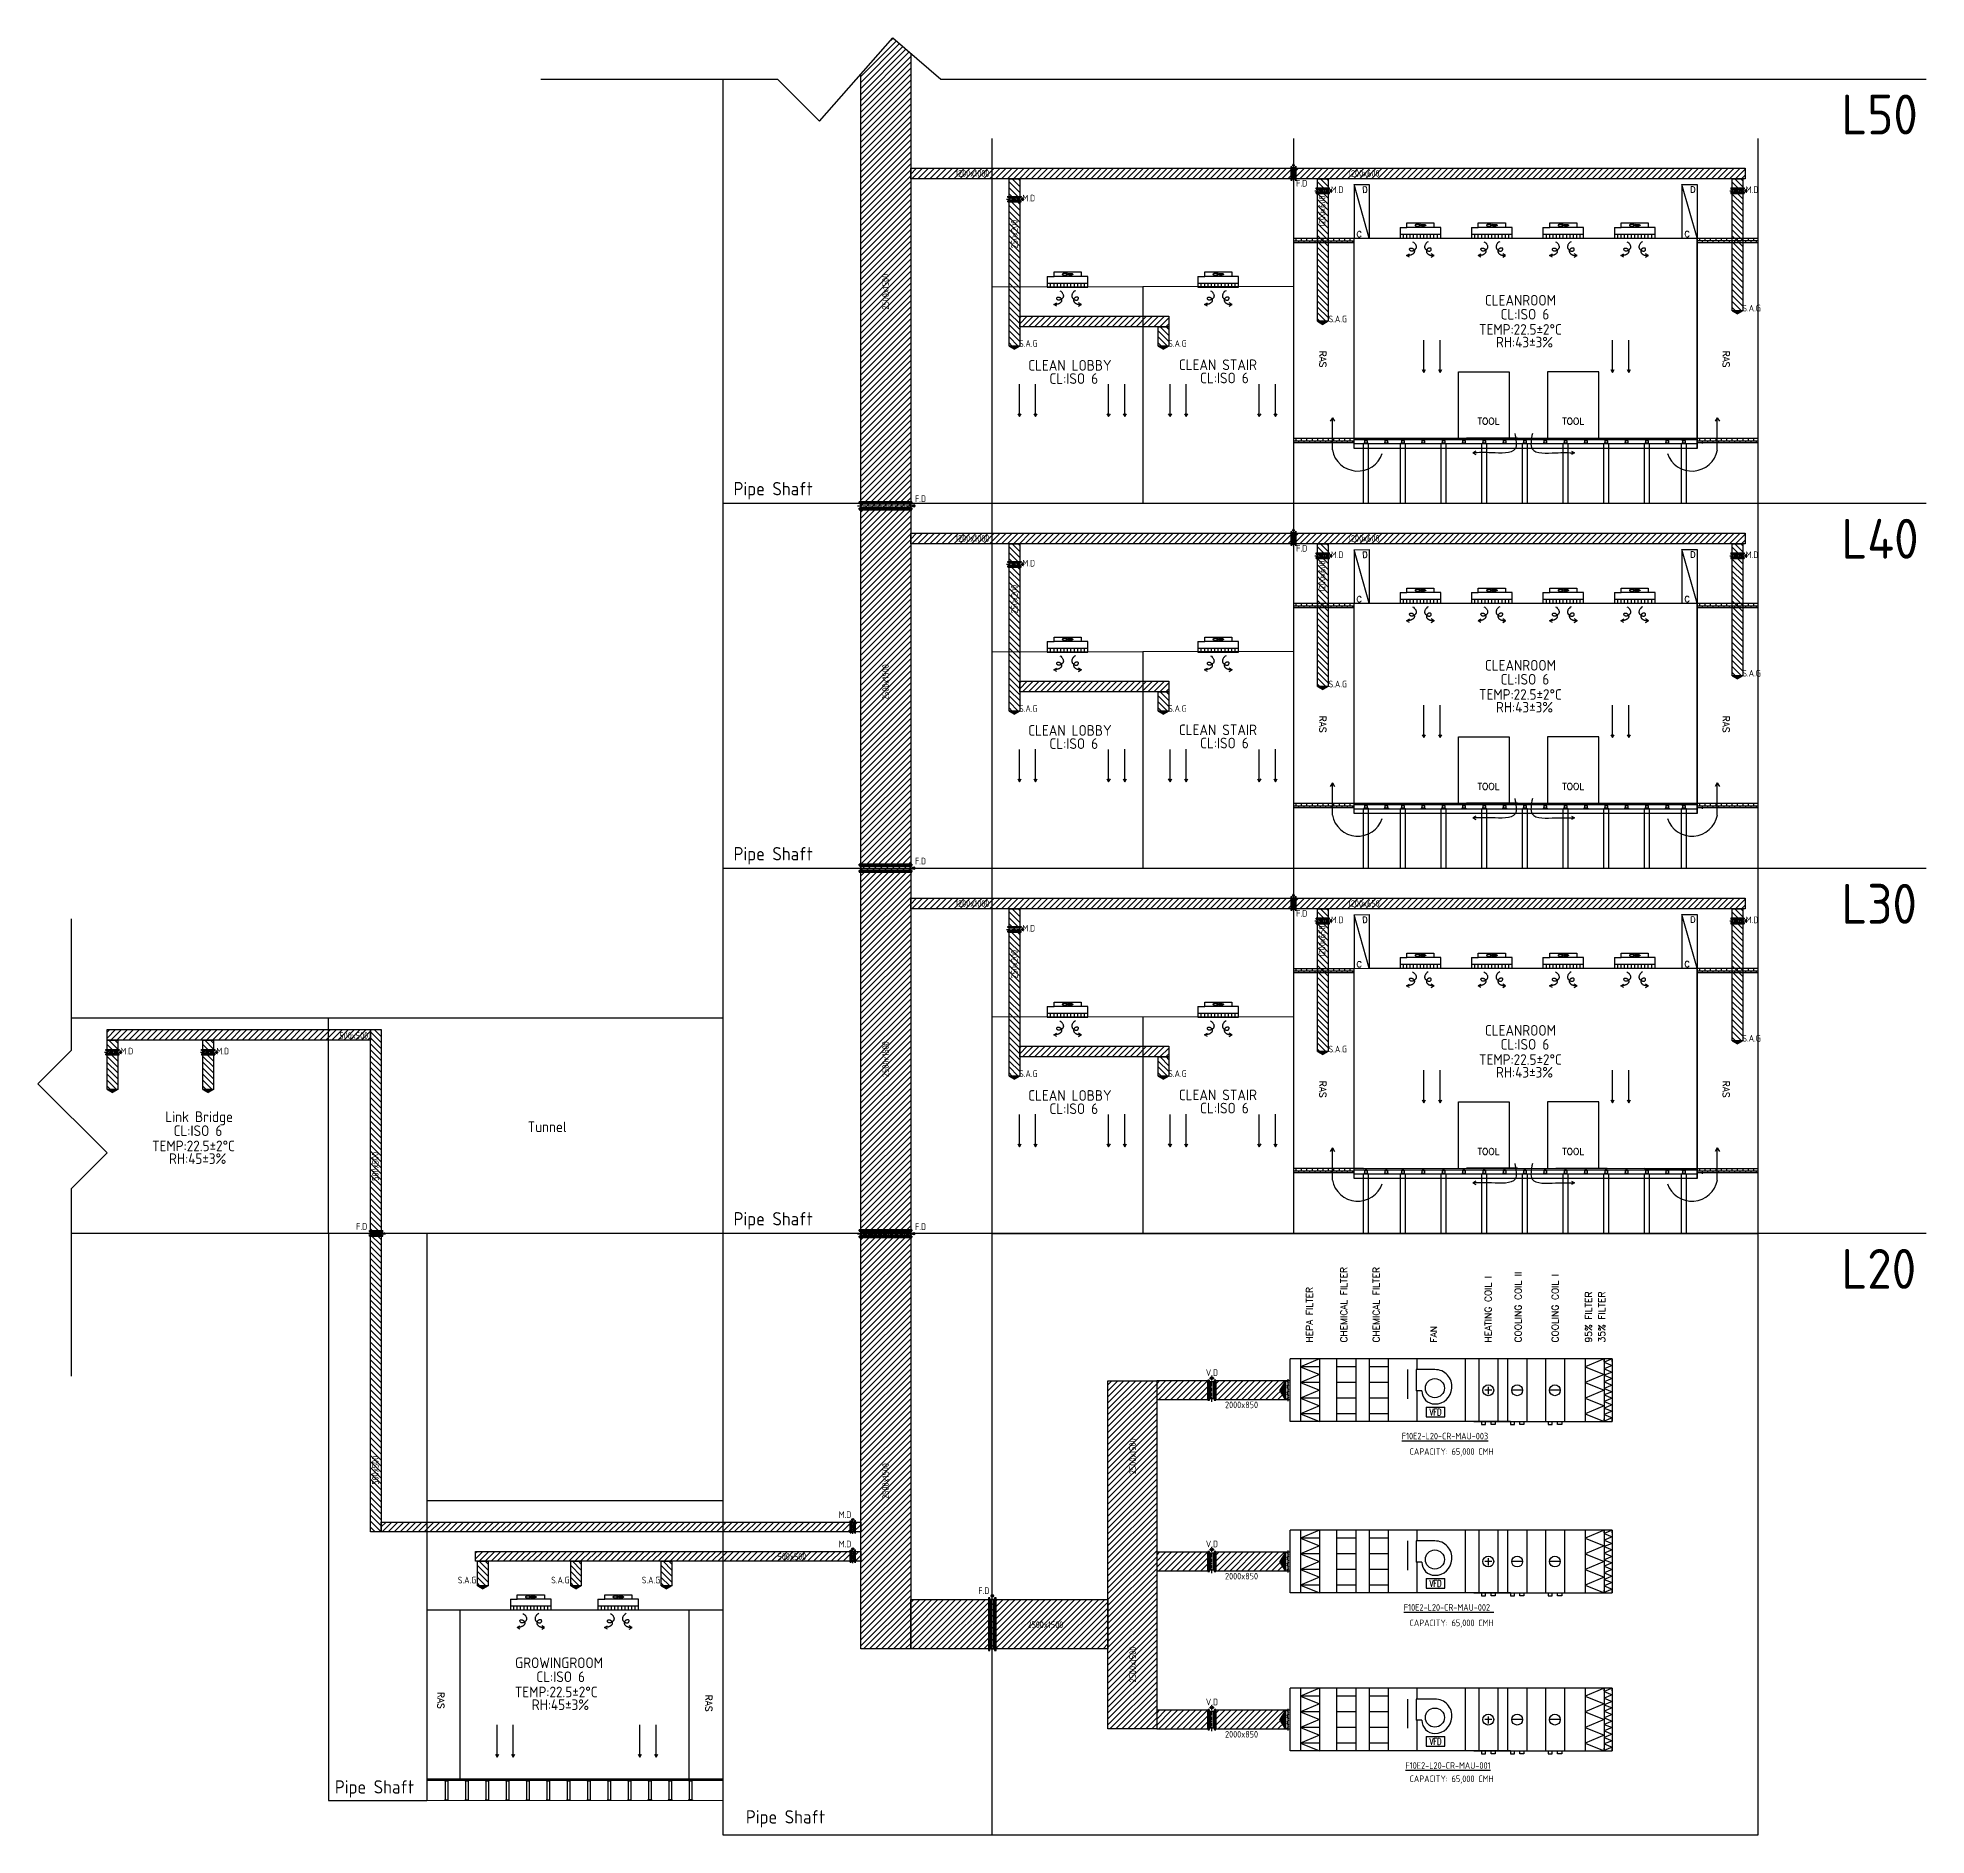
# Model space of a CAD drawing. Header units: millimetres. Extents: x 108 to 3316, y 96 to 2090.
# Drawn here: x 108 to 818, y 107 to 783 of the extents above; entities that cross this region are included whole.
import ezdxf
from ezdxf.enums import TextEntityAlignment as Align

# ---------------------------------------------------------------- set-up
doc = ezdxf.new("R2010")
doc.units = ezdxf.units.MM
doc.linetypes.add('CENTER', pattern=[2, 1.25, -0.25, 0.25, -0.25])
for name, color, linetype in [('A-DETL-01', 1, 'Continuous'), ('DETL-TXT', 4, 'Continuous'), ('M-CEQPM-MAU', 22, 'Continuous'), ('M-CMDUCT-LINE', 15, 'Continuous'), ('M-CMDUCT-TEXT', 3, 'Continuous'), ('M-EQPM-TXT', 4, 'Continuous'), ('M-FM-LINE3', 3, 'Continuous'), ('M-HVAC-CMDUCT', 150, 'Continuous'), ('M-HVAC-DAPR', 2, 'Continuous'), ('U-EX-TXT', 4, 'Continuous')]:
    doc.layers.add(name, color=color, linetype=linetype)
doc.styles.add('AA-TXT', font='isocp.shx', dxfattribs={"bigfont": 'chineset.shx'})
doc.styles.add('STDTEXT', font='simplex.shx', dxfattribs={"bigfont": 'china.shx'})

msp = doc.modelspace()

# ---------------------------------------------------------------- texts
at = {"layer": 'DETL-TXT', "color": 2, "ltscale": 0.1, "style": 'AA-TXT'}
for s, p in [('L50', (786.51, 747.02)), ('L40', (786.51, 587.38)), ('L30', (786.51, 450.02)), ('L20', (786.51, 312.66))]:
    msp.add_text(s, height=15, dxfattribs=at).set_placement(p)
at = {"layer": 'M-CEQPM-MAU', "color": 252, "style": 'STDTEXT'}
for s, p in [('D', (607.27, 726.24)), ('D', (730.63, 726.29)), ('C', (605.09, 709.47)), ('C', (728.45, 709.53)), ('D', (607.27, 588.88)), ('D', (730.63, 588.93)), ('C', (605.09, 572.11)), ('C', (728.45, 572.17)), ('D', (607.27, 451.52)), ('D', (730.63, 451.57)), ('C', (605.09, 434.75)), ('C', (728.45, 434.81))]:
    msp.add_text(s, height=2.25, rotation=1, dxfattribs=at).set_placement(p, align=Align.MIDDLE)
for p in [(591.38, 665.65), (743.09, 665.65), (591.38, 528.29), (743.09, 528.29), (591.38, 390.93), (743.09, 390.93), (259.62, 160.94), (360.38, 159.92)]:
    msp.add_text('RAS', height=2.5, rotation=270, dxfattribs=at).set_placement(p, align=Align.MIDDLE_LEFT)
for p in [(649.58, 639.08), (681.43, 639.08), (649.58, 501.72), (681.43, 501.72), (649.58, 364.36), (681.43, 364.36)]:
    msp.add_text('TOOL', height=2.5, dxfattribs=at).set_placement(p, align=Align.MIDDLE_LEFT)
at = {"layer": 'M-CEQPM-MAU', "color": 3, "ltscale": 0.1, "style": 'STDTEXT', "width": 0.7}
msp.add_text('VFD', height=2.5, dxfattribs=at).set_placement((633.8, 266.29), align=Align.MIDDLE)
at = {"layer": 'M-CEQPM-MAU', "ltscale": 0.1, "style": 'STDTEXT', "width": 0.7}
for p in [(633.8, 201.83), (633.8, 142.35)]:
    msp.add_text('VFD', height=2.5, dxfattribs=at).set_placement(p, align=Align.MIDDLE)
at = {"layer": 'M-CMDUCT-TEXT', "style": 'STDTEXT'}
for s, p in [('CHEMICAL FILTER', (599.28, 292.46)), ('CHEMICAL FILTER', (611.5, 292.46)), ('HEPA FILTER', (586.38, 292.46)), ('HEATING COIL I', (653.64, 292.46)), ('COOLING COIL II', (664.88, 292.46)), ('COOLING COIL I', (678.81, 292.46)), ('95% FILTER', (691.37, 292.46)), ('35% FILTER', (696.34, 292.46)), ('FAN', (633.1, 292.46))]:
    msp.add_text(s, height=2.5, rotation=90, dxfattribs=at).set_placement(p, align=Align.MIDDLE_LEFT)
at = {"layer": 'M-EQPM-TXT', "color": 3, "style": 'AA-TXT'}
for s, p in [('CLEANROOM', (652.37, 684.63)), ('TEMP:22.5%%P2%%DC', (650.16, 673.65)), ('CL:ISO 6', (658.27, 679.37)), ('RH:43%%P3%%%', (656.53, 668.86)), ('CLEAN LOBBY', (480.55, 660.13)), ('CLEAN STAIR', (537.23, 660.35)), ('CL:ISO 6', (488.55, 655.16)), ('CL:ISO 6', (545.22, 655.38)), ('CLEANROOM', (652.37, 547.27)), ('CL:ISO 6', (658.27, 542.01)), ('TEMP:22.5%%P2%%DC', (650.16, 536.29)), ('RH:43%%P3%%%', (656.53, 531.5)), ('CLEAN LOBBY', (480.55, 522.77)), ('CL:ISO 6', (488.55, 517.8)), ('CLEAN STAIR', (537.23, 522.99)), ('CL:ISO 6', (545.22, 518.02)), ('CLEANROOM', (652.37, 409.91)), ('CL:ISO 6', (658.27, 404.65)), ('TEMP:22.5%%P2%%DC', (650.16, 398.93)), ('RH:43%%P3%%%', (656.53, 394.14)), ('CLEAN LOBBY', (480.55, 385.41)), ('CLEAN STAIR', (537.23, 385.63)), ('Link Bridge', (155.91, 377.41)), ('CL:ISO 6', (488.55, 380.43)), ('CL:ISO 6', (545.22, 380.66)), ('CL:ISO 6', (159.05, 372.15)), ('Tunnel', (292.26, 373.61)), ('TEMP:22.5%%P2%%DC', (150.95, 366.43)), ('RH:45%%P3%%%', (157.31, 361.64)), ('GROWINGROOM', (287.52, 171.95)), ('CL:ISO 6', (295.51, 166.69)), ('TEMP:22.5%%P2%%DC', (287.41, 160.97)), ('RH:45%%P3%%%', (293.78, 156.18))]:
    msp.add_text(s, height=4, dxfattribs=at).set_placement(p, align=Align.MIDDLE_LEFT)
for s, height, p in [('Pipe Shaft', 5, (369.73, 611.23)), ('Pipe Shaft', 5, (369.73, 473.87)), ('Pipe Shaft', 5, (369.73, 336.51)), ('CAPACITY: 65,000 CMH', 2.5, (624.05, 250.18)), ('CAPACITY: 65,000 CMH', 2.5, (624.05, 185.72)), ('CAPACITY: 65,000 CMH', 2.5, (624.05, 127.04)), ('Pipe Shaft', 5, (219.73, 122.75)), ('Pipe Shaft', 5, (374.36, 111.47))]:
    msp.add_text(s, height=height, dxfattribs=at).set_placement(p)
at = {"layer": 'M-EQPM-TXT', "style": 'AA-TXT'}
for s, p in [('%%UF10E2-L20-CR-MAU-003', (621.11, 255.98)), ('%%UF10E2-L20-CR-MAU-002 ', (621.88, 191.52)), ('%%UF10E2-L20-CR-MAU-001', (622.48, 132.04))]:
    msp.add_text(s, height=2.5, dxfattribs=at).set_placement(p)
at = {"layer": 'U-EX-TXT', "style": 'AA-TXT', "width": 0.8}
for s, p in [('1200x1000', (459.52, 732.38)), ('1200x600', (606.81, 732.38)), ('F.D', (583.46, 728.65)), ('M.D', (596.81, 726.21)), ('M.D', (752.89, 726.21)), ('M.D', (480.79, 723.05)), ('S.A.G', (752.7, 681.65)), ('S.A.G', (597.02, 677.58)), ('S.A.G', (480.59, 668.37)), ('S.A.G', (536.71, 668.37)), ('F.D', (440.05, 609.93)), ('1200x1000', (459.52, 595.02)), ('F.D', (583.46, 591.29)), ('M.D', (596.81, 588.85)), ('1200x600', (606.81, 595.02)), ('M.D', (752.89, 588.85)), ('M.D', (480.79, 585.69)), ('S.A.G', (597.02, 540.22)), ('S.A.G', (752.7, 544.29)), ('S.A.G', (480.59, 531.01)), ('S.A.G', (536.71, 531.01)), ('F.D', (440.05, 473.59)), ('1200x1000', (459.52, 457.66)), ('F.D', (583.46, 453.93)), ('1200x650', (606.81, 457.66)), ('M.D', (480.79, 448.33)), ('M.D', (596.81, 451.49)), ('M.D', (752.89, 451.49)), ('500x500', (226.82, 407.95)), ('S.A.G', (752.7, 406.93)), ('M.D', (141.46, 402.09)), ('M.D', (177.52, 402.09)), ('S.A.G', (597.02, 402.86)), ('S.A.G', (480.59, 393.65)), ('S.A.G', (536.71, 393.65)), ('F.D', (229.8, 336.12)), ('F.D', (440.05, 336.05)), ('V.D', (549.7, 281.13)), ('2000x850', (560.83, 269)), ('M.D', (411.64, 227.67)), ('500x500', (391.67, 211.92)), ('M.D', (411.64, 216.64)), ('V.D', (549.7, 216.67)), ('S.A.G', (269.45, 203.08)), ('S.A.G', (304.56, 203.08)), ('S.A.G', (338.65, 203.08)), ('F.D', (463.87, 199.07)), ('2000x850', (560.83, 204.54)), ('2500x1500', (487.02, 186.26)), ('V.D', (549.7, 157.19)), ('2000x850', (560.83, 145.06))]:
    msp.add_text(s, height=2.5, dxfattribs=at).set_placement(p, align=Align.MIDDLE_CENTER)
for s, p in [('1200x600', (591.14, 718.1)), ('250x200', (475.36, 709.5)), ('2500x1500', (426.88, 687.83)), ('1200x600', (591.14, 580.74)), ('250x200', (475.36, 572.14)), ('2500x1500', (426.88, 540.93)), ('1200x650', (591.14, 443.38)), ('250x200', (475.36, 434.78)), ('2500x1500', (426.88, 399.1)), ('500x500', (234.9, 358.74)), ('2500x1500', (519.88, 249.65)), ('500x500', (234.9, 244.4)), ('2500x1500', (426.88, 240.34)), ('2500x1500', (519.88, 171.28))]:
    msp.add_text(s, height=2.5, rotation=90, dxfattribs=at).set_placement(p, align=Align.MIDDLE_CENTER)

# ---------------------------------------------------------------- hatches: boundary and pattern name
at = {"layer": 'M-CEQPM-MAU'}
h = msp.add_hatch(dxfattribs=at)
h.set_pattern_fill('AR-B88', color=252, scale=0.01)
h.set_pattern_definition([(360, (-40309.5795, -84037.5667), (1e-15, 2.032), []), (90, (-40309.5795, -84037.5667), (-1.016, 2.032), [2.032, -2.032])])
h.paths.add_polyline_path([(603.15, 707.95), (580.4, 707.95), (580.4, 706.34), (603.15, 706.34)])
h = msp.add_hatch(dxfattribs=at)
h.set_pattern_fill('AR-B88', color=252, scale=0.01)
h.set_pattern_definition([(360, (-40157.7271, -84037.5143), (1e-15, 2.032), []), (90, (-40157.7271, -84037.5143), (-1.016, 2.032), [2.032, -2.032])])
h.paths.add_polyline_path([(755.01, 708), (732.25, 708), (732.25, 706.39), (755.01, 706.39)])
h = msp.add_hatch(dxfattribs=at)
h.set_pattern_fill('AR-B88', color=252, scale=0.01)
h.set_pattern_definition([(360, (-40309.5795, -84112.7945), (1e-15, 2.032), []), (90, (-40309.5795, -84112.7945), (-1.016, 2.032), [2.032, -2.032])])
h.paths.add_polyline_path([(603.15, 632.72), (580.4, 632.72), (580.4, 631.11), (603.15, 631.11)])
h = msp.add_hatch(dxfattribs=at)
h.set_pattern_fill('AR-B88', color=252, scale=0.01)
h.set_pattern_definition([(360, (-40157.7271, -84112.8087), (1e-15, 2.032), []), (90, (-40157.7271, -84112.8087), (-1.016, 2.032), [2.032, -2.032])])
h.paths.add_polyline_path([(755.01, 632.71), (732.25, 632.71), (732.25, 631.1), (755.01, 631.1)])
h = msp.add_hatch(dxfattribs=at)
h.set_pattern_fill('AR-B88', color=252, scale=0.01)
h.set_pattern_definition([(360, (-40309.5795, -84174.927), (1e-15, 2.032), []), (90, (-40309.5795, -84174.9271), (-1.016, 2.032), [2.032, -2.032])])
h.paths.add_polyline_path([(603.15, 570.59), (580.4, 570.59), (580.4, 568.98), (603.15, 568.98)])
h = msp.add_hatch(dxfattribs=at)
h.set_pattern_fill('AR-B88', color=252, scale=0.01)
h.set_pattern_definition([(360, (-40157.7271, -84174.8747), (1e-15, 2.032), []), (90, (-40157.7271, -84174.8747), (-1.016, 2.032), [2.032, -2.032])])
h.paths.add_polyline_path([(755.01, 570.64), (732.25, 570.64), (732.25, 569.03), (755.01, 569.03)])
h = msp.add_hatch(dxfattribs=at)
h.set_pattern_fill('AR-B88', color=252, scale=0.01)
h.set_pattern_definition([(360, (-40309.5795, -84250.155), (1e-15, 2.032), []), (90, (-40309.5795, -84250.1549), (-1.016, 2.032), [2.032, -2.032])])
h.paths.add_polyline_path([(603.15, 495.36), (580.4, 495.36), (580.4, 493.75), (603.15, 493.75)])
h = msp.add_hatch(dxfattribs=at)
h.set_pattern_fill('AR-B88', color=252, scale=0.01)
h.set_pattern_definition([(360, (-40157.7271, -84250.1691), (1e-15, 2.032), []), (90, (-40157.7271, -84250.1691), (-1.016, 2.032), [2.032, -2.032])])
h.paths.add_polyline_path([(755.01, 495.35), (732.25, 495.35), (732.25, 493.74), (755.01, 493.74)])
h = msp.add_hatch(dxfattribs=at)
h.set_pattern_fill('AR-B88', color=252, scale=0.01)
h.set_pattern_definition([(360, (-40309.5795, -84312.2875), (1e-15, 2.032), []), (90, (-40309.5795, -84312.2875), (-1.016, 2.032), [2.032, -2.032])])
h.paths.add_polyline_path([(603.15, 433.23), (580.4, 433.23), (580.4, 431.62), (603.15, 431.62)])
h = msp.add_hatch(dxfattribs=at)
h.set_pattern_fill('AR-B88', color=252, scale=0.01)
h.set_pattern_definition([(360, (-40157.7271, -84312.235), (1e-15, 2.032), []), (90, (-40157.7271, -84312.2351), (-1.016, 2.032), [2.032, -2.032])])
h.paths.add_polyline_path([(755.01, 433.28), (732.25, 433.28), (732.25, 431.67), (755.01, 431.67)])
h = msp.add_hatch(dxfattribs=at)
h.set_pattern_fill('AR-B88', color=252, scale=0.01)
h.set_pattern_definition([(360, (-40309.5795, -84387.5153), (1e-15, 2.032), []), (90, (-40309.5795, -84387.5153), (-1.016, 2.032), [2.032, -2.032])])
h.paths.add_polyline_path([(603.15, 358), (580.4, 358), (580.4, 356.39), (603.15, 356.39)])
h = msp.add_hatch(dxfattribs=at)
h.set_pattern_fill('AR-B88', color=252, scale=0.01)
h.set_pattern_definition([(360, (-40157.7271, -84387.5295), (1e-15, 2.032), []), (90, (-40157.7271, -84387.5295), (-1.016, 2.032), [2.032, -2.032])])
h.paths.add_polyline_path([(755.01, 357.99), (732.25, 357.99), (732.25, 356.38), (755.01, 356.38)])
at = {"layer": 'M-CMDUCT-LINE'}
h = msp.add_hatch(dxfattribs=at)
h.set_pattern_fill('ANSI31', color=256, scale=0.5, style=0)
h.set_pattern_definition([(45, (-40636.9187, -81989.9714), (-1.122532015, 1.122532015), [])])
h.paths.add_polyline_path([(417.57, 177.17), (436.36, 177.17), (436.36, 777.56), (429.63, 783.39), (417.57, 769.62)])
h = msp.add_hatch(dxfattribs=at)
h.set_pattern_fill('ANSI31', color=256, scale=0.5, style=0)
h.set_pattern_definition([(45, (1317.3042, 557.8805), (-1.122532, 1.122532), [])])
h.paths.add_polyline_path([(436.36, 734.33), (750.29, 734.33), (750.29, 730.33), (436.36, 730.33)])
h = msp.add_hatch(dxfattribs=at)
h.set_pattern_fill('ANSI31', color=256, scale=0.5, angle=-90, style=0)
h.set_pattern_definition([(315, (300.9029, -122.0802), (1.122532, 1.122532), [])])
h.paths.add_polyline_path([(477.36, 730.33), (477.36, 667.4), (473.36, 667.4), (473.36, 730.33)])
h = msp.add_hatch(dxfattribs=at)
h.set_pattern_fill('ANSI31', color=256, scale=0.5, angle=-90, style=0)
h.set_pattern_definition([(315, (416.9179, -122.0802), (1.122532, 1.122532), [])])
h.paths.add_polyline_path([(593.37, 730.33), (593.37, 676.71), (589.37, 676.71), (589.37, 730.33)])
h = msp.add_hatch(dxfattribs=at)
h.set_pattern_fill('ANSI31', color=256, scale=0.5, angle=-90, style=0)
h.set_pattern_definition([(315, (573.0071, -146.9034), (1.122532, 1.122532), [])])
h.paths.add_polyline_path([(749.46, 730.33), (749.46, 680.69), (745.46, 680.69), (745.46, 730.33)])
h = msp.add_hatch(dxfattribs=at)
h.set_pattern_fill('ANSI31', color=256, scale=0.5, style=0)
h.set_pattern_definition([(45, (1329.7684, 502.1689), (-1.122532, 1.122532), [])])
h.paths.add_polyline_path([(477.36, 678.62), (533.47, 678.62), (533.47, 674.62), (477.36, 674.62)])
h = msp.add_hatch(dxfattribs=at)
h.set_pattern_fill('ANSI31', color=256, scale=0.5, angle=-90, style=0)
h.set_pattern_definition([(315, (357.0185, -122.0802), (1.122532, 1.122532), [])])
h.paths.add_polyline_path([(533.47, 674.62), (533.47, 667.4), (529.47, 667.4), (529.47, 674.62)])
h = msp.add_hatch(dxfattribs=at)
h.set_pattern_fill('ANSI31', color=256, scale=0.5, style=0)
h.set_pattern_definition([(45, (1317.3042, 420.52), (-1.122532, 1.122532), [])])
h.paths.add_polyline_path([(436.36, 596.97), (750.29, 596.97), (750.29, 592.97), (436.36, 592.97)])
h = msp.add_hatch(dxfattribs=at)
h.set_pattern_fill('ANSI31', color=256, scale=0.5, angle=-90, style=0)
h.set_pattern_definition([(315, (300.9029, -259.4406), (1.122532, 1.122532), [])])
h.paths.add_polyline_path([(477.36, 592.97), (477.36, 530.04), (473.36, 530.04), (473.36, 592.97)])
h = msp.add_hatch(dxfattribs=at)
h.set_pattern_fill('ANSI31', color=256, scale=0.5, angle=-90, style=0)
h.set_pattern_definition([(315, (416.9179, -259.4406), (1.122532, 1.122532), [])])
h.paths.add_polyline_path([(593.37, 592.97), (593.37, 539.35), (589.37, 539.35), (589.37, 592.97)])
h = msp.add_hatch(dxfattribs=at)
h.set_pattern_fill('ANSI31', color=256, scale=0.5, angle=-90, style=0)
h.set_pattern_definition([(315, (573.0071, -284.2638), (1.122532, 1.122532), [])])
h.paths.add_polyline_path([(749.46, 592.97), (749.46, 543.33), (745.46, 543.33), (745.46, 592.97)])
h = msp.add_hatch(dxfattribs=at)
h.set_pattern_fill('ANSI31', color=256, scale=0.5, style=0)
h.set_pattern_definition([(45, (1329.7684, 364.8085), (-1.122532, 1.122532), [])])
h.paths.add_polyline_path([(477.36, 541.26), (533.47, 541.26), (533.47, 537.26), (477.36, 537.26)])
h = msp.add_hatch(dxfattribs=at)
h.set_pattern_fill('ANSI31', color=256, scale=0.5, angle=-90, style=0)
h.set_pattern_definition([(315, (357.0185, -259.4406), (1.122532, 1.122532), [])])
h.paths.add_polyline_path([(533.47, 537.26), (533.47, 530.04), (529.47, 530.04), (529.47, 537.26)])
h = msp.add_hatch(dxfattribs=at)
h.set_pattern_fill('ANSI31', color=256, scale=0.5, style=0)
h.set_pattern_definition([(45, (1317.3042, 283.1597), (-1.122532, 1.122532), [])])
h.paths.add_polyline_path([(436.36, 459.61), (750.29, 459.61), (750.29, 455.61), (436.36, 455.61)])
h = msp.add_hatch(dxfattribs=at)
h.set_pattern_fill('ANSI31', color=256, scale=0.5, angle=-90, style=0)
h.set_pattern_definition([(315, (300.9029, -396.801), (1.122532, 1.122532), [])])
h.paths.add_polyline_path([(477.36, 455.61), (477.36, 392.68), (473.36, 392.68), (473.36, 455.61)])
h = msp.add_hatch(dxfattribs=at)
h.set_pattern_fill('ANSI31', color=256, scale=0.5, angle=-90, style=0)
h.set_pattern_definition([(315, (416.9179, -396.801), (1.122532, 1.122532), [])])
h.paths.add_polyline_path([(593.37, 455.61), (593.37, 401.99), (589.37, 401.99), (589.37, 455.61)])
h = msp.add_hatch(dxfattribs=at)
h.set_pattern_fill('ANSI31', color=256, scale=0.5, angle=-90, style=0)
h.set_pattern_definition([(315, (573.0071, -421.6242), (1.122532, 1.122532), [])])
h.paths.add_polyline_path([(749.46, 455.61), (749.46, 405.97), (745.46, 405.97), (745.46, 455.61)])
h = msp.add_hatch(dxfattribs=at)
h.set_pattern_fill('ANSI31', color=256, scale=0.5, angle=-180, style=0)
h.set_pattern_definition([(225, (-613.022, 582.656), (1.122532, -1.122532), [])])
h.paths.add_polyline_path([(233.13, 406.2), (134.03, 406.2), (134.03, 410.2), (233.13, 410.2)])
h = msp.add_hatch(dxfattribs=at)
h.set_pattern_fill('ANSI31', color=256, scale=0.5, angle=-90, style=0)
h.set_pattern_definition([(315, (-38.4232, -439.9522), (1.122532, 1.122532), [])])
h.paths.add_polyline_path([(138.03, 406.2), (138.03, 387.64), (134.03, 387.64), (134.03, 406.2)])
h = msp.add_hatch(dxfattribs=at)
h.set_pattern_fill('ANSI31', color=256, scale=0.5, angle=-90, style=0)
h.set_pattern_definition([(315, (-2.3701, -439.9522), (1.122532, 1.122532), [])])
h.paths.add_polyline_path([(174.08, 406.2), (174.08, 387.64), (170.08, 387.64), (170.08, 406.2)])
h = msp.add_hatch(dxfattribs=at)
h.set_pattern_fill('ANSI31', color=256, scale=0.5, angle=-90, style=0)
h.set_pattern_definition([(315, (60.6814, -617.0548), (1.122532, 1.122532), [])])
h.paths.add_polyline_path([(237.13, 410.2), (237.13, 221.26), (233.13, 221.26), (233.13, 410.2)])
h = msp.add_hatch(dxfattribs=at)
h.set_pattern_fill('ANSI31', color=256, scale=0.5, style=0)
h.set_pattern_definition([(45, (1329.7684, 227.448), (-1.122532, 1.122532), [])])
h.paths.add_polyline_path([(477.36, 403.9), (533.47, 403.9), (533.47, 399.9), (477.36, 399.9)])
h = msp.add_hatch(dxfattribs=at)
h.set_pattern_fill('ANSI31', color=256, scale=0.5, angle=-90, style=0)
h.set_pattern_definition([(315, (357.0185, -396.801), (1.122532, 1.122532), [])])
h.paths.add_polyline_path([(533.47, 399.9), (533.47, 392.68), (529.47, 392.68), (529.47, 399.9)])
h = msp.add_hatch(dxfattribs=at)
h.set_pattern_fill('ANSI31', color=256, scale=0.5, style=0)
h.set_pattern_definition([(45, (-40544.3328, -82181.8418), (-1.122532015, 1.122532015), [])])
h.paths.add_polyline_path([(528.95, 278), (528.95, 147.06), (510.57, 147.06), (510.57, 278)])
h = msp.add_hatch(dxfattribs=at)
h.set_pattern_fill('ANSI31', color=256, scale=0.5, style=0)
h.set_pattern_definition([(45, (1226.139, 98.5468), (-1.122532, 1.122532), [])])
h.paths.add_polyline_path([(548.09, 278), (528.95, 278), (528.95, 271), (548.09, 271)])
h = msp.add_hatch(dxfattribs=at)
h.set_pattern_fill('ANSI31', color=256, scale=0.5, style=0)
h.set_pattern_definition([(45, (1248.3996, 98.5468), (-1.122532, 1.122532), [])])
h.paths.add_polyline_path([(577.3, 278), (551.21, 278), (551.21, 271), (577.3, 271)])
h = msp.add_hatch(dxfattribs=at)
h.set_pattern_fill('ANSI31', color=256, scale=0.5, style=0)
h.set_pattern_definition([(45, (1068.7236, 57.8346), (-1.122532, 1.122532), [])])
h.paths.add_polyline_path([(237.13, 224.88), (417.57, 224.88), (417.57, 221.21), (237.13, 221.21)])
h = msp.add_hatch(dxfattribs=at)
h.set_pattern_fill('ANSI31', color=256, scale=0.5, style=0)
h.set_pattern_definition([(45, (1089.4905, 46.8016), (-1.122532, 1.122532), [])])
h.paths.add_polyline_path([(272.62, 213.85), (417.57, 213.85), (417.57, 210.18), (272.62, 210.18)])
h = msp.add_hatch(dxfattribs=at)
h.set_pattern_fill('ANSI31', color=256, scale=0.5, style=0)
h.set_pattern_definition([(45, (1226.139, 34.0906), (-1.122532, 1.122532), [])])
h.paths.add_polyline_path([(548.09, 213.54), (528.95, 213.54), (528.95, 206.54), (548.09, 206.54)])
h = msp.add_hatch(dxfattribs=at)
h.set_pattern_fill('ANSI31', color=256, scale=0.5, style=0)
h.set_pattern_definition([(45, (1248.3996, 34.0906), (-1.122532, 1.122532), [])])
h.paths.add_polyline_path([(577.3, 213.54), (551.21, 213.54), (551.21, 206.54), (577.3, 206.54)])
h = msp.add_hatch(dxfattribs=at)
h.set_pattern_fill('ANSI31', color=256, scale=0.5, angle=-90, style=0)
h.set_pattern_definition([(315, (100.88, -635.9803), (1.122532, 1.122532), [])])
h.paths.add_polyline_path([(277.33, 210.18), (277.33, 200.93), (273.33, 200.93), (273.33, 210.18)])
h = msp.add_hatch(dxfattribs=at)
h.set_pattern_fill('ANSI31', color=256, scale=0.5, angle=-90, style=0)
h.set_pattern_definition([(315, (135.9904, -635.9803), (1.122532, 1.122532), [])])
h.paths.add_polyline_path([(312.44, 210.18), (312.44, 200.93), (308.44, 200.93), (308.44, 210.18)])
h = msp.add_hatch(dxfattribs=at)
h.set_pattern_fill('ANSI31', color=256, scale=0.5, angle=-90, style=0)
h.set_pattern_definition([(315, (170.0734, -635.9803), (1.122532, 1.122532), [])])
h.paths.add_polyline_path([(346.53, 210.18), (346.53, 200.93), (342.53, 200.93), (342.53, 210.18)])
h = msp.add_hatch(dxfattribs=at)
h.set_pattern_fill('ANSI31', color=256, scale=0.5, style=0)
h.set_pattern_definition([(45, (1225.3194, 4.7195), (-1.122532, 1.122532), [])])
h.paths.add_polyline_path([(436.36, 195.77), (510.57, 195.77), (510.57, 177.17), (436.36, 177.17)])
h = msp.add_hatch(dxfattribs=at)
h.set_pattern_fill('ANSI31', color=256, scale=0.5, style=0)
h.set_pattern_definition([(45, (1226.139, -25.3925), (-1.122532, 1.122532), [])])
h.paths.add_polyline_path([(548.09, 154.06), (528.95, 154.06), (528.95, 147.06), (548.09, 147.06)])
h = msp.add_hatch(dxfattribs=at)
h.set_pattern_fill('ANSI31', color=256, scale=0.5, style=0)
h.set_pattern_definition([(45, (1248.3996, -25.3925), (-1.122532, 1.122532), [])])
h.paths.add_polyline_path([(577.3, 154.06), (551.21, 154.06), (551.21, 147.06), (577.3, 147.06)])
at = {"layer": 'M-FM-LINE3', "linetype": 'Continuous'}
h = msp.add_hatch(color=256, dxfattribs=at)
edge = h.paths.add_edge_path()
edge.add_arc((580.36, 735.37), 0.333, 0, 360)
h = msp.add_hatch(color=256, dxfattribs=at)
edge = h.paths.add_edge_path()
edge.add_arc((437.5, 607.29), 0.472, 0, 360)
h = msp.add_hatch(color=256, dxfattribs=at)
edge = h.paths.add_edge_path()
edge.add_arc((580.36, 598.01), 0.333, 0, 360)
h = msp.add_hatch(color=256, dxfattribs=at)
edge = h.paths.add_edge_path()
edge.add_arc((437.5, 470.95), 0.472, 0, 360)
h = msp.add_hatch(color=256, dxfattribs=at)
edge = h.paths.add_edge_path()
edge.add_arc((580.36, 460.65), 0.333, 0, 360)
h = msp.add_hatch(color=256, dxfattribs=at)
edge = h.paths.add_edge_path()
edge.add_arc((238.26, 333.45), 0.333, 0, 360)
h = msp.add_hatch(color=256, dxfattribs=at)
edge = h.paths.add_edge_path()
edge.add_arc((437.5, 333.4), 0.472, 0, 360)
h = msp.add_hatch(color=256, dxfattribs=at)
edge = h.paths.add_edge_path()
edge.add_arc((467.04, 197.13), 0.472, 0, 360)
at = {"layer": 'M-HVAC-CMDUCT'}
for points in [[(593.37, 676.71), (589.37, 676.71), (591.37, 675.55)], [(749.46, 680.69), (745.46, 680.69), (747.46, 679.53)], [(477.36, 667.41), (473.36, 667.41), (475.36, 666.25)], [(533.47, 667.41), (529.47, 667.41), (531.47, 666.25)], [(749.46, 543.33), (745.46, 543.33), (747.46, 542.17)], [(593.37, 539.35), (589.37, 539.35), (591.37, 538.19)], [(477.36, 530.05), (473.36, 530.05), (475.36, 528.89)], [(533.47, 530.05), (529.47, 530.05), (531.47, 528.89)], [(749.46, 405.97), (745.46, 405.97), (747.46, 404.81)], [(593.37, 401.99), (589.37, 401.99), (591.37, 400.83)], [(477.36, 392.68), (473.36, 392.68), (475.36, 391.53)], [(533.47, 392.68), (529.47, 392.68), (531.47, 391.53)], [(138.03, 387.64), (134.03, 387.64), (136.03, 386.48)], [(174.08, 387.64), (170.08, 387.64), (172.08, 386.48)], [(577.3, 271), (575.28, 274.5), (577.3, 278)], [(577.3, 206.54), (575.28, 210.04), (577.3, 213.54)], [(277.33, 200.93), (273.33, 200.93), (275.33, 199.77)], [(312.44, 200.93), (308.44, 200.93), (310.44, 199.77)], [(346.53, 200.93), (342.53, 200.93), (344.53, 199.77)], [(577.3, 147.06), (575.28, 150.56), (577.3, 154.06)]]:
    msp.add_hatch(color=256, dxfattribs=at).paths.add_polyline_path(points)
at = {"layer": 'M-HVAC-CMDUCT', "ltscale": 0.1}
for points in [[(577.3, 271), (575.28, 274.5), (577.3, 278)], [(577.3, 206.54), (575.28, 210.04), (577.3, 213.54)], [(577.3, 147.06), (575.28, 150.56), (577.3, 154.06)]]:
    msp.add_hatch(color=256, dxfattribs=at).paths.add_polyline_path(points)

# ---------------------------------------------------------------- linework, layer by layer
at = {"color": 252}
for points in [[(580.4, 707.95), (603.15, 707.95)], [(580.4, 706.34), (603.15, 706.34)], [(732.25, 708), (755.01, 708)], [(732.25, 706.39), (755.01, 706.39)], [(580.4, 632.72), (603.15, 632.72)], [(732.25, 632.71), (755.01, 632.71)], [(580.4, 631.11), (603.15, 631.11)], [(732.25, 631.1), (755.01, 631.1)], [(580.4, 570.59), (603.15, 570.59)], [(580.4, 568.98), (603.15, 568.98)], [(732.25, 570.64), (755.01, 570.64)], [(732.25, 569.03), (755.01, 569.03)], [(580.4, 495.36), (603.15, 495.36)], [(580.4, 493.75), (603.15, 493.75)], [(732.25, 495.35), (755.01, 495.35)], [(732.25, 493.74), (755.01, 493.74)], [(580.4, 433.23), (603.15, 433.23)], [(580.4, 431.62), (603.15, 431.62)], [(732.25, 433.28), (755.01, 433.28)], [(732.25, 431.67), (755.01, 431.67)], [(580.4, 358), (603.15, 358)], [(580.4, 356.39), (603.15, 356.39)], [(732.25, 357.99), (755.01, 357.99)], [(732.25, 356.38), (755.01, 356.38)]]:
    msp.add_lwpolyline(points, dxfattribs=at)
at = {"layer": 'A-DETL-01', "color": 252}
msp.add_line((460.31, 767.81), (818.41, 767.81), dxfattribs=at)
at = {"layer": 'A-DETL-01', "color": 252, "linetype": 'Continuous'}
for p, q in [((580.4, 745.53), (580.4, 608.17)), ((755.01, 745.53), (755.01, 608.17)), ((732.25, 708), (732.25, 628.88)), ((523.72, 689.56), (523.72, 608.17)), ((580.4, 608.17), (580.4, 470.81)), ((755.01, 608.17), (755.01, 470.81)), ((732.25, 570.64), (732.25, 491.52)), ((523.72, 552.2), (523.72, 470.81)), ((580.4, 470.81), (580.4, 333.45)), ((755.01, 470.81), (755.01, 333.45)), ((732.25, 433.28), (732.25, 354.16)), ((523.72, 414.83), (523.72, 333.45)), ((217.27, 333.45), (217.27, 120.18)), ((254.31, 333.45), (254.31, 120.18))]:
    msp.add_line(p, q, dxfattribs=at)
at = {"layer": 'A-DETL-01', "color": 252}
for points in [[(297.16, 767.81), (386.26, 767.81), (402.1, 751.97), (429.63, 783.39), (447.64, 767.81), (525.93, 767.81)], [(365.85, 107.06), (365.85, 767.81)], [(120.48, 414.63), (365.85, 414.63)], [(467.04, 107.06), (365.85, 107.06)]]:
    msp.add_lwpolyline(points, dxfattribs=at)
msp.add_lwpolyline([(467.04, 333.45), (755.01, 333.45), (755.01, 107.06), (467.04, 107.06)], close=True, dxfattribs=at)
at = {"layer": 'M-CEQPM-MAU', "color": 252}
for p, q in [((603.15, 728.12), (603.15, 707.95)), ((726.51, 728.17), (726.51, 708)), ((603.15, 707.95), (608.89, 708)), ((642.41, 632.75), (642.41, 657.75)), ((642.41, 657.75), (661.55, 657.75)), ((661.55, 657.75), (661.55, 632.75)), ((695.29, 657.75), (675.98, 657.75)), ((675.98, 657.75), (675.98, 632.75)), ((695.29, 632.75), (695.29, 657.75)), ((664.61, 632.75), (645.47, 632.75)), ((679.04, 632.75), (698.35, 632.75)), ((603.15, 590.76), (603.15, 570.59)), ((726.51, 590.81), (726.51, 570.64)), ((603.15, 570.59), (608.89, 570.64)), ((642.41, 495.39), (642.41, 520.39)), ((642.41, 520.39), (661.55, 520.39)), ((661.55, 520.39), (661.55, 495.39)), ((695.29, 520.39), (675.98, 520.39)), ((675.98, 520.39), (675.98, 495.39)), ((695.29, 495.39), (695.29, 520.39)), ((664.61, 495.39), (645.47, 495.39)), ((679.04, 495.39), (698.35, 495.39)), ((603.15, 453.4), (603.15, 433.23)), ((726.51, 453.45), (726.51, 433.28)), ((603.15, 433.23), (608.89, 433.28)), ((642.41, 358.03), (642.41, 383.03)), ((642.41, 383.03), (661.55, 383.03)), ((661.55, 383.03), (661.55, 358.03)), ((695.29, 383.03), (675.98, 383.03)), ((675.98, 383.03), (675.98, 358.03)), ((695.29, 358.03), (695.29, 383.03)), ((664.61, 358.03), (645.47, 358.03)), ((679.04, 358.03), (698.35, 358.03))]:
    msp.add_line(p, q, dxfattribs=at)
at = {"layer": 'M-CEQPM-MAU', "color": 252, "ltscale": 0.1}
for p, q in [((620.47, 712), (623.02, 712)), ((620.47, 712), (620.47, 708)), ((623.02, 712), (623.02, 713.7)), ((623.02, 713.7), (633.22, 713.7)), ((633.22, 712), (623.02, 712)), ((633.22, 713.7), (633.22, 712)), ((635.77, 712), (633.22, 712)), ((635.77, 708), (635.77, 712)), ((647.35, 712), (649.9, 712)), ((647.35, 712), (647.35, 708)), ((649.9, 712), (649.9, 713.7)), ((649.9, 713.7), (660.1, 713.7)), ((660.1, 712), (649.9, 712)), ((660.1, 713.7), (660.1, 712)), ((662.65, 712), (660.1, 712)), ((662.65, 708), (662.65, 712)), ((674.23, 712), (676.78, 712)), ((674.23, 712), (674.23, 708)), ((676.78, 712), (676.78, 713.7)), ((676.78, 713.7), (686.98, 713.7)), ((686.98, 712), (676.78, 712)), ((686.98, 713.7), (686.98, 712)), ((689.53, 712), (686.98, 712)), ((689.53, 708), (689.53, 712)), ((701.11, 712), (703.66, 712)), ((701.11, 712), (701.11, 708)), ((703.66, 712), (703.66, 713.7)), ((703.66, 713.7), (713.86, 713.7)), ((713.86, 712), (703.66, 712)), ((713.86, 713.7), (713.86, 712)), ((716.41, 712), (713.86, 712)), ((716.41, 708), (716.41, 712)), ((603.15, 628.83), (603.15, 707.95)), ((608.89, 708), (732.25, 708)), ((620.47, 709.5), (635.77, 709.5)), ((620.47, 708), (635.77, 708)), ((621.75, 708), (621.75, 709.5)), ((623.02, 708), (623.02, 709.5)), ((624.3, 708), (624.3, 709.5)), ((625.57, 708), (625.57, 709.5)), ((626.85, 708), (626.85, 709.5)), ((628.12, 708), (628.12, 709.5)), ((629.4, 708), (629.4, 709.5)), ((630.67, 708), (630.67, 709.5)), ((631.95, 708), (631.95, 709.5)), ((633.22, 708), (633.22, 709.5)), ((634.5, 708), (634.5, 709.5)), ((647.35, 709.5), (662.65, 709.5)), ((647.35, 708), (662.65, 708)), ((648.62, 708), (648.62, 709.5)), ((649.9, 708), (649.9, 709.5)), ((651.17, 708), (651.17, 709.5)), ((652.45, 708), (652.45, 709.5)), ((653.72, 708), (653.72, 709.5)), ((655, 708), (655, 709.5)), ((656.27, 708), (656.27, 709.5)), ((657.55, 708), (657.55, 709.5)), ((658.82, 708), (658.82, 709.5)), ((660.1, 708), (660.1, 709.5)), ((661.37, 708), (661.37, 709.5)), ((674.23, 709.5), (689.53, 709.5)), ((674.23, 708), (689.53, 708)), ((675.5, 708), (675.5, 709.5)), ((676.78, 708), (676.78, 709.5)), ((678.05, 708), (678.05, 709.5)), ((679.33, 708), (679.33, 709.5)), ((680.6, 708), (680.6, 709.5)), ((681.88, 708), (681.88, 709.5)), ((683.15, 708), (683.15, 709.5)), ((684.43, 708), (684.43, 709.5)), ((685.7, 708), (685.7, 709.5)), ((686.98, 708), (686.98, 709.5)), ((688.25, 708), (688.25, 709.5)), ((701.11, 709.5), (716.41, 709.5)), ((701.11, 708), (716.41, 708)), ((702.38, 708), (702.38, 709.5)), ((703.66, 708), (703.66, 709.5)), ((704.93, 708), (704.93, 709.5)), ((706.21, 708), (706.21, 709.5)), ((707.48, 708), (707.48, 709.5)), ((708.76, 708), (708.76, 709.5)), ((710.03, 708), (710.03, 709.5)), ((711.31, 708), (711.31, 709.5)), ((712.58, 708), (712.58, 709.5)), ((713.86, 708), (713.86, 709.5)), ((715.13, 708), (715.13, 709.5)), ((732.25, 628.88), (732.25, 708)), ((487.73, 693.56), (490.28, 693.56)), ((487.73, 693.56), (487.73, 689.56)), ((487.73, 691.06), (503.03, 691.06)), ((487.73, 689.56), (503.03, 689.56)), ((489.01, 689.56), (489.01, 691.06)), ((490.28, 693.56), (490.28, 695.26)), ((490.28, 695.26), (500.48, 695.26)), ((500.48, 693.56), (490.28, 693.56)), ((490.28, 689.56), (490.28, 691.06)), ((491.56, 689.56), (491.56, 691.06)), ((492.83, 689.56), (492.83, 691.06)), ((494.11, 689.56), (494.11, 691.06)), ((495.38, 689.56), (495.38, 691.06)), ((496.66, 689.56), (496.66, 691.06)), ((497.93, 689.56), (497.93, 691.06)), ((499.21, 689.56), (499.21, 691.06)), ((500.48, 695.26), (500.48, 693.56)), ((503.03, 693.56), (500.48, 693.56)), ((500.48, 689.56), (500.48, 691.06)), ((501.76, 689.56), (501.76, 691.06)), ((503.03, 689.56), (503.03, 693.56)), ((544.41, 693.56), (546.96, 693.56)), ((544.41, 693.56), (544.41, 689.56)), ((544.41, 691.06), (559.71, 691.06)), ((544.41, 689.56), (559.71, 689.56)), ((545.69, 689.56), (545.69, 691.06)), ((546.96, 693.56), (546.96, 695.26)), ((546.96, 695.26), (557.16, 695.26)), ((557.16, 693.56), (546.96, 693.56)), ((546.96, 689.56), (546.96, 691.06)), ((548.24, 689.56), (548.24, 691.06)), ((549.51, 689.56), (549.51, 691.06)), ((550.79, 689.56), (550.79, 691.06)), ((552.06, 689.56), (552.06, 691.06)), ((553.34, 689.56), (553.34, 691.06)), ((554.61, 689.56), (554.61, 691.06)), ((555.89, 689.56), (555.89, 691.06)), ((557.16, 695.26), (557.16, 693.56)), ((559.71, 693.56), (557.16, 693.56)), ((557.16, 689.56), (557.16, 691.06)), ((558.44, 689.56), (558.44, 691.06)), ((559.71, 689.56), (559.71, 693.56)), ((603.15, 632.72), (606.67, 632.72)), ((606.67, 632.7), (712.37, 632.72)), ((607.61, 632.77), (607.5, 632.14)), ((607.61, 632.77), (607.71, 632.14)), ((615.26, 632.77), (615.15, 632.14)), ((615.26, 632.77), (615.36, 632.14)), ((621.51, 632.77), (621.4, 632.14)), ((621.51, 632.77), (621.61, 632.14)), ((629.16, 632.77), (629.05, 632.14)), ((629.16, 632.77), (629.26, 632.14)), ((636.81, 632.77), (636.7, 632.14)), ((636.81, 632.77), (636.91, 632.14)), ((644.46, 632.77), (644.35, 632.14)), ((644.46, 632.77), (644.56, 632.14)), ((652.11, 632.77), (652, 632.14)), ((652.11, 632.77), (652.21, 632.14)), ((659.76, 632.77), (659.65, 632.14)), ((659.76, 632.77), (659.86, 632.14)), ((667.41, 632.77), (667.3, 632.14)), ((667.41, 632.77), (667.51, 632.14)), ((675.06, 632.77), (674.95, 632.14)), ((675.06, 632.77), (675.16, 632.14)), ((682.71, 632.77), (682.6, 632.14)), ((682.71, 632.77), (682.81, 632.14)), ((690.36, 632.77), (690.25, 632.14)), ((690.36, 632.77), (690.46, 632.14)), ((698.01, 632.77), (697.9, 632.14)), ((698.01, 632.77), (698.11, 632.14)), ((705.66, 632.77), (705.55, 632.14)), ((705.66, 632.77), (705.76, 632.14)), ((712.37, 632.7), (732.25, 632.71)), ((713.31, 632.77), (713.2, 632.14)), ((713.31, 632.77), (713.41, 632.14)), ((720.96, 632.77), (720.85, 632.14)), ((720.96, 632.77), (721.06, 632.14)), ((727.21, 632.77), (727.1, 632.14)), ((727.21, 632.77), (727.31, 632.14)), ((606.67, 632.09), (603.15, 632.08)), ((712.37, 632.09), (606.67, 632.07)), ((608.41, 630.81), (606.81, 630.81)), ((606.81, 630.81), (606.81, 630.68)), ((608.41, 630.68), (606.81, 630.68)), ((607.13, 631.74), (607.13, 630.89)), ((608.09, 631.74), (607.13, 631.74)), ((607.13, 630.89), (608.09, 630.89)), ((608.05, 631.87), (607.17, 631.87)), ((607.17, 631.74), (607.17, 631.87)), ((607.18, 630.89), (607.18, 630.82)), ((607.19, 632.2), (607.27, 632.2)), ((607.19, 632.2), (607.19, 631.87)), ((607.27, 632.2), (607.27, 632.14)), ((607.55, 632.14), (607.27, 632.14)), ((607.56, 632.2), (607.54, 631.87)), ((607.65, 632.2), (607.56, 632.2)), ((607.65, 632.2), (607.67, 631.87)), ((607.94, 632.14), (607.66, 632.14)), ((607.94, 632.2), (607.94, 632.14)), ((608.02, 632.2), (607.94, 632.2)), ((608.02, 632.2), (608.02, 631.87)), ((608.03, 630.89), (608.03, 630.81)), ((608.05, 631.74), (608.05, 631.87)), ((608.09, 631.74), (608.09, 630.89)), ((608.41, 630.81), (608.41, 630.68)), ((616.06, 630.81), (614.46, 630.81)), ((614.46, 630.81), (614.46, 630.68)), ((616.06, 630.68), (614.46, 630.68)), ((614.78, 631.74), (614.78, 630.89)), ((615.74, 631.74), (614.78, 631.74)), ((614.78, 630.89), (615.74, 630.89)), ((615.7, 631.87), (614.82, 631.87)), ((614.82, 631.74), (614.82, 631.87)), ((614.83, 630.89), (614.83, 630.82)), ((614.84, 632.2), (614.92, 632.2)), ((614.84, 632.2), (614.84, 631.87)), ((614.92, 632.2), (614.92, 632.14)), ((615.2, 632.14), (614.92, 632.14)), ((615.21, 632.2), (615.19, 631.87)), ((615.3, 632.2), (615.21, 632.2)), ((615.3, 632.2), (615.32, 631.87)), ((615.59, 632.14), (615.31, 632.14)), ((615.59, 632.2), (615.59, 632.14)), ((615.67, 632.2), (615.59, 632.2)), ((615.67, 632.2), (615.67, 631.87)), ((615.68, 630.89), (615.68, 630.81)), ((615.7, 631.74), (615.7, 631.87)), ((615.74, 631.74), (615.74, 630.89)), ((616.06, 630.81), (616.06, 630.68)), ((622.31, 630.81), (620.71, 630.81)), ((620.71, 630.81), (620.71, 630.68)), ((622.31, 630.68), (620.71, 630.68)), ((621.03, 631.74), (621.03, 630.89)), ((621.99, 631.74), (621.03, 631.74)), ((621.03, 630.89), (621.99, 630.89)), ((621.95, 631.87), (621.07, 631.87)), ((621.07, 631.74), (621.07, 631.87)), ((621.08, 630.89), (621.08, 630.82)), ((621.09, 632.2), (621.17, 632.2)), ((621.09, 632.2), (621.09, 631.87)), ((621.17, 632.2), (621.17, 632.14)), ((621.45, 632.14), (621.17, 632.14)), ((621.46, 632.2), (621.44, 631.87)), ((621.55, 632.2), (621.46, 632.2)), ((621.55, 632.2), (621.57, 631.87)), ((621.84, 632.14), (621.56, 632.14)), ((621.84, 632.2), (621.84, 632.14)), ((621.92, 632.2), (621.84, 632.2)), ((621.92, 632.2), (621.92, 631.87)), ((621.93, 630.89), (621.93, 630.81)), ((621.95, 631.74), (621.95, 631.87)), ((621.99, 631.74), (621.99, 630.89)), ((622.31, 630.81), (622.31, 630.68)), ((629.96, 630.81), (628.36, 630.81)), ((628.36, 630.81), (628.36, 630.68)), ((629.96, 630.68), (628.36, 630.68)), ((628.68, 631.74), (628.68, 630.89)), ((629.64, 631.74), (628.68, 631.74)), ((628.68, 630.89), (629.64, 630.89)), ((629.6, 631.87), (628.72, 631.87)), ((628.72, 631.74), (628.72, 631.87)), ((628.73, 630.89), (628.73, 630.82)), ((628.74, 632.2), (628.82, 632.2)), ((628.74, 632.2), (628.74, 631.87)), ((628.82, 632.2), (628.82, 632.14)), ((629.1, 632.14), (628.82, 632.14)), ((629.11, 632.2), (629.09, 631.87)), ((629.2, 632.2), (629.11, 632.2)), ((629.2, 632.2), (629.22, 631.87)), ((629.49, 632.14), (629.21, 632.14)), ((629.49, 632.2), (629.49, 632.14)), ((629.57, 632.2), (629.49, 632.2)), ((629.57, 632.2), (629.57, 631.87)), ((629.58, 630.89), (629.58, 630.81)), ((629.6, 631.74), (629.6, 631.87)), ((629.64, 631.74), (629.64, 630.89)), ((629.96, 630.81), (629.96, 630.68)), ((637.61, 630.81), (636.01, 630.81)), ((636.01, 630.81), (636.01, 630.68)), ((637.61, 630.68), (636.01, 630.68)), ((636.33, 631.74), (636.33, 630.89)), ((637.29, 631.74), (636.33, 631.74)), ((636.33, 630.89), (637.29, 630.89)), ((637.25, 631.87), (636.37, 631.87)), ((636.37, 631.74), (636.37, 631.87)), ((636.38, 630.89), (636.38, 630.82)), ((636.39, 632.2), (636.47, 632.2)), ((636.39, 632.2), (636.39, 631.87)), ((636.47, 632.2), (636.47, 632.14)), ((636.75, 632.14), (636.47, 632.14)), ((636.76, 632.2), (636.74, 631.87)), ((636.85, 632.2), (636.76, 632.2)), ((636.85, 632.2), (636.87, 631.87)), ((637.14, 632.14), (636.86, 632.14)), ((637.14, 632.2), (637.14, 632.14)), ((637.22, 632.2), (637.14, 632.2)), ((637.22, 632.2), (637.22, 631.87)), ((637.23, 630.89), (637.23, 630.81)), ((637.25, 631.74), (637.25, 631.87)), ((637.29, 631.74), (637.29, 630.89)), ((637.61, 630.81), (637.61, 630.68)), ((645.26, 630.81), (643.66, 630.81)), ((643.66, 630.81), (643.66, 630.68)), ((645.26, 630.68), (643.66, 630.68)), ((643.98, 631.74), (643.98, 630.89)), ((644.94, 631.74), (643.98, 631.74)), ((643.98, 630.89), (644.94, 630.89)), ((644.9, 631.87), (644.02, 631.87)), ((644.02, 631.74), (644.02, 631.87)), ((644.03, 630.89), (644.03, 630.82)), ((644.04, 632.2), (644.12, 632.2)), ((644.04, 632.2), (644.04, 631.87)), ((644.12, 632.2), (644.12, 632.14)), ((644.4, 632.14), (644.12, 632.14)), ((644.41, 632.2), (644.39, 631.87)), ((644.5, 632.2), (644.41, 632.2)), ((644.5, 632.2), (644.52, 631.87)), ((644.79, 632.14), (644.51, 632.14)), ((644.79, 632.2), (644.79, 632.14)), ((644.87, 632.2), (644.79, 632.2)), ((644.87, 632.2), (644.87, 631.87)), ((644.88, 630.89), (644.88, 630.81)), ((644.9, 631.74), (644.9, 631.87)), ((644.94, 631.74), (644.94, 630.89)), ((645.26, 630.81), (645.26, 630.68)), ((652.91, 630.81), (651.31, 630.81)), ((651.31, 630.81), (651.31, 630.68)), ((652.91, 630.68), (651.31, 630.68)), ((651.63, 631.74), (651.63, 630.89)), ((652.59, 631.74), (651.63, 631.74)), ((651.63, 630.89), (652.59, 630.89)), ((652.55, 631.87), (651.67, 631.87)), ((651.67, 631.74), (651.67, 631.87)), ((651.68, 630.89), (651.68, 630.82)), ((651.69, 632.2), (651.77, 632.2)), ((651.69, 632.2), (651.69, 631.87)), ((651.77, 632.2), (651.77, 632.14)), ((652.05, 632.14), (651.77, 632.14)), ((652.06, 632.2), (652.04, 631.87)), ((652.15, 632.2), (652.06, 632.2)), ((652.15, 632.2), (652.17, 631.87)), ((652.44, 632.14), (652.16, 632.14)), ((652.44, 632.2), (652.44, 632.14)), ((652.52, 632.2), (652.44, 632.2)), ((652.52, 632.2), (652.52, 631.87)), ((652.53, 630.89), (652.53, 630.81)), ((652.55, 631.74), (652.55, 631.87)), ((652.59, 631.74), (652.59, 630.89)), ((652.91, 630.81), (652.91, 630.68)), ((660.56, 630.81), (658.96, 630.81)), ((658.96, 630.81), (658.96, 630.68)), ((660.56, 630.68), (658.96, 630.68)), ((659.28, 631.74), (659.28, 630.89)), ((660.24, 631.74), (659.28, 631.74)), ((659.28, 630.89), (660.24, 630.89)), ((660.2, 631.87), (659.32, 631.87)), ((659.32, 631.74), (659.32, 631.87)), ((659.33, 630.89), (659.33, 630.82)), ((659.34, 632.2), (659.42, 632.2)), ((659.34, 632.2), (659.34, 631.87)), ((659.42, 632.2), (659.42, 632.14)), ((659.7, 632.14), (659.42, 632.14)), ((659.71, 632.2), (659.69, 631.87)), ((659.8, 632.2), (659.71, 632.2)), ((659.8, 632.2), (659.82, 631.87)), ((660.09, 632.14), (659.81, 632.14)), ((660.09, 632.2), (660.09, 632.14)), ((660.17, 632.2), (660.09, 632.2)), ((660.17, 632.2), (660.17, 631.87)), ((660.18, 630.89), (660.18, 630.81)), ((660.2, 631.74), (660.2, 631.87)), ((660.24, 631.74), (660.24, 630.89)), ((660.56, 630.81), (660.56, 630.68)), ((668.21, 630.81), (666.61, 630.81)), ((666.61, 630.81), (666.61, 630.68)), ((668.21, 630.68), (666.61, 630.68)), ((666.93, 631.74), (666.93, 630.89)), ((667.89, 631.74), (666.93, 631.74)), ((666.93, 630.89), (667.89, 630.89)), ((667.85, 631.87), (666.97, 631.87)), ((666.97, 631.74), (666.97, 631.87)), ((666.98, 630.89), (666.98, 630.82)), ((666.99, 632.2), (667.07, 632.2)), ((666.99, 632.2), (666.99, 631.87)), ((667.07, 632.2), (667.07, 632.14)), ((667.35, 632.14), (667.07, 632.14)), ((667.36, 632.2), (667.34, 631.87)), ((667.45, 632.2), (667.36, 632.2)), ((667.45, 632.2), (667.47, 631.87)), ((667.74, 632.14), (667.46, 632.14)), ((667.74, 632.2), (667.74, 632.14)), ((667.82, 632.2), (667.74, 632.2)), ((667.82, 632.2), (667.82, 631.87)), ((667.83, 630.89), (667.83, 630.81)), ((667.85, 631.74), (667.85, 631.87)), ((667.89, 631.74), (667.89, 630.89)), ((668.21, 630.81), (668.21, 630.68)), ((675.86, 630.81), (674.26, 630.81)), ((674.26, 630.81), (674.26, 630.68)), ((675.86, 630.68), (674.26, 630.68)), ((674.58, 631.74), (674.58, 630.89)), ((675.54, 631.74), (674.58, 631.74)), ((674.58, 630.89), (675.54, 630.89)), ((675.5, 631.87), (674.62, 631.87)), ((674.62, 631.74), (674.62, 631.87)), ((674.63, 630.89), (674.63, 630.82)), ((674.64, 632.2), (674.72, 632.2)), ((674.64, 632.2), (674.64, 631.87)), ((674.72, 632.2), (674.72, 632.14)), ((675, 632.14), (674.72, 632.14)), ((675.01, 632.2), (674.99, 631.87)), ((675.1, 632.2), (675.01, 632.2)), ((675.1, 632.2), (675.12, 631.87)), ((675.39, 632.14), (675.11, 632.14)), ((675.39, 632.2), (675.39, 632.14)), ((675.47, 632.2), (675.39, 632.2)), ((675.47, 632.2), (675.47, 631.87)), ((675.48, 630.89), (675.48, 630.81)), ((675.5, 631.74), (675.5, 631.87)), ((675.54, 631.74), (675.54, 630.89)), ((675.86, 630.81), (675.86, 630.68)), ((683.51, 630.81), (681.91, 630.81)), ((681.91, 630.81), (681.91, 630.68)), ((683.51, 630.68), (681.91, 630.68)), ((682.23, 631.74), (682.23, 630.89)), ((683.19, 631.74), (682.23, 631.74)), ((682.23, 630.89), (683.19, 630.89)), ((683.15, 631.87), (682.27, 631.87)), ((682.27, 631.74), (682.27, 631.87)), ((682.28, 630.89), (682.28, 630.82)), ((682.29, 632.2), (682.37, 632.2)), ((682.29, 632.2), (682.29, 631.87)), ((682.37, 632.2), (682.37, 632.14)), ((682.65, 632.14), (682.37, 632.14)), ((682.66, 632.2), (682.64, 631.87)), ((682.75, 632.2), (682.66, 632.2)), ((682.75, 632.2), (682.77, 631.87)), ((683.04, 632.14), (682.76, 632.14)), ((683.04, 632.2), (683.04, 632.14)), ((683.12, 632.2), (683.04, 632.2)), ((683.12, 632.2), (683.12, 631.87)), ((683.13, 630.89), (683.13, 630.81)), ((683.15, 631.74), (683.15, 631.87)), ((683.19, 631.74), (683.19, 630.89)), ((683.51, 630.81), (683.51, 630.68)), ((691.16, 630.81), (689.56, 630.81)), ((689.56, 630.81), (689.56, 630.68)), ((691.16, 630.68), (689.56, 630.68)), ((689.88, 631.74), (689.88, 630.89)), ((690.84, 631.74), (689.88, 631.74)), ((689.88, 630.89), (690.84, 630.89)), ((690.8, 631.87), (689.92, 631.87)), ((689.92, 631.74), (689.92, 631.87)), ((689.93, 630.89), (689.93, 630.82)), ((689.94, 632.2), (690.02, 632.2)), ((689.94, 632.2), (689.94, 631.87)), ((690.02, 632.2), (690.02, 632.14)), ((690.3, 632.14), (690.02, 632.14)), ((690.31, 632.2), (690.29, 631.87)), ((690.4, 632.2), (690.31, 632.2)), ((690.4, 632.2), (690.42, 631.87)), ((690.69, 632.14), (690.41, 632.14)), ((690.69, 632.2), (690.69, 632.14)), ((690.77, 632.2), (690.69, 632.2)), ((690.77, 632.2), (690.77, 631.87)), ((690.78, 630.89), (690.78, 630.81)), ((690.8, 631.74), (690.8, 631.87)), ((690.84, 631.74), (690.84, 630.89)), ((691.16, 630.81), (691.16, 630.68)), ((698.81, 630.81), (697.21, 630.81)), ((697.21, 630.81), (697.21, 630.68)), ((698.81, 630.68), (697.21, 630.68)), ((697.53, 631.74), (697.53, 630.89)), ((698.49, 631.74), (697.53, 631.74)), ((697.53, 630.89), (698.49, 630.89)), ((698.45, 631.87), (697.57, 631.87)), ((697.57, 631.74), (697.57, 631.87)), ((697.58, 630.89), (697.58, 630.82)), ((697.59, 632.2), (697.67, 632.2)), ((697.59, 632.2), (697.59, 631.87)), ((697.67, 632.2), (697.67, 632.14)), ((697.95, 632.14), (697.67, 632.14)), ((697.96, 632.2), (697.94, 631.87)), ((698.05, 632.2), (697.96, 632.2)), ((698.05, 632.2), (698.07, 631.87)), ((698.34, 632.14), (698.06, 632.14)), ((698.34, 632.2), (698.34, 632.14)), ((698.42, 632.2), (698.34, 632.2)), ((698.42, 632.2), (698.42, 631.87)), ((698.43, 630.89), (698.43, 630.81)), ((698.45, 631.74), (698.45, 631.87)), ((698.49, 631.74), (698.49, 630.89)), ((698.81, 630.81), (698.81, 630.68)), ((706.46, 630.81), (704.86, 630.81)), ((704.86, 630.81), (704.86, 630.68)), ((706.46, 630.68), (704.86, 630.68)), ((705.18, 631.74), (705.18, 630.89)), ((706.14, 631.74), (705.18, 631.74)), ((705.18, 630.89), (706.14, 630.89)), ((706.1, 631.87), (705.22, 631.87)), ((705.22, 631.74), (705.22, 631.87)), ((705.23, 630.89), (705.23, 630.82)), ((705.24, 632.2), (705.32, 632.2)), ((705.24, 632.2), (705.24, 631.87)), ((705.32, 632.2), (705.32, 632.14)), ((705.6, 632.14), (705.32, 632.14)), ((705.61, 632.2), (705.59, 631.87)), ((705.7, 632.2), (705.61, 632.2)), ((705.7, 632.2), (705.72, 631.87)), ((705.99, 632.14), (705.71, 632.14)), ((705.99, 632.2), (705.99, 632.14)), ((706.07, 632.2), (705.99, 632.2)), ((706.07, 632.2), (706.07, 631.87)), ((706.08, 630.89), (706.08, 630.81)), ((706.1, 631.74), (706.1, 631.87)), ((706.14, 631.74), (706.14, 630.89)), ((706.46, 630.81), (706.46, 630.68)), ((732.25, 632.07), (712.37, 632.07)), ((714.11, 630.81), (712.51, 630.81)), ((712.51, 630.81), (712.51, 630.68)), ((714.11, 630.68), (712.51, 630.68)), ((712.83, 631.74), (712.83, 630.89)), ((713.79, 631.74), (712.83, 631.74)), ((712.83, 630.89), (713.79, 630.89)), ((713.75, 631.87), (712.87, 631.87)), ((712.87, 631.74), (712.87, 631.87)), ((712.88, 630.89), (712.88, 630.82)), ((712.89, 632.2), (712.97, 632.2)), ((712.89, 632.2), (712.89, 631.87)), ((712.97, 632.2), (712.97, 632.14)), ((713.25, 632.14), (712.97, 632.14)), ((713.26, 632.2), (713.24, 631.87)), ((713.35, 632.2), (713.26, 632.2)), ((713.35, 632.2), (713.37, 631.87)), ((713.64, 632.14), (713.36, 632.14)), ((713.64, 632.2), (713.64, 632.14)), ((713.72, 632.2), (713.64, 632.2)), ((713.72, 632.2), (713.72, 631.87)), ((713.73, 630.89), (713.73, 630.81)), ((713.75, 631.74), (713.75, 631.87)), ((713.79, 631.74), (713.79, 630.89)), ((714.11, 630.81), (714.11, 630.68)), ((721.76, 630.81), (720.16, 630.81)), ((720.16, 630.81), (720.16, 630.68)), ((721.76, 630.68), (720.16, 630.68)), ((720.48, 631.74), (720.48, 630.89)), ((721.44, 631.74), (720.48, 631.74)), ((720.48, 630.89), (721.44, 630.89)), ((721.4, 631.87), (720.52, 631.87)), ((720.52, 631.74), (720.52, 631.87)), ((720.53, 630.89), (720.53, 630.82)), ((720.54, 632.2), (720.62, 632.2)), ((720.54, 632.2), (720.54, 631.87)), ((720.62, 632.2), (720.62, 632.14)), ((720.9, 632.14), (720.62, 632.14)), ((720.91, 632.2), (720.89, 631.87)), ((721, 632.2), (720.91, 632.2)), ((721, 632.2), (721.02, 631.87)), ((721.29, 632.14), (721.01, 632.14)), ((721.29, 632.2), (721.29, 632.14)), ((721.37, 632.2), (721.29, 632.2)), ((721.37, 632.2), (721.37, 631.87)), ((721.38, 630.89), (721.38, 630.81)), ((721.4, 631.74), (721.4, 631.87)), ((721.44, 631.74), (721.44, 630.89)), ((721.76, 630.81), (721.76, 630.68)), ((728.01, 630.81), (726.41, 630.81)), ((726.41, 630.81), (726.41, 630.68)), ((728.01, 630.68), (726.41, 630.68)), ((726.73, 631.74), (726.73, 630.89)), ((727.69, 631.74), (726.73, 631.74)), ((726.73, 630.89), (727.69, 630.89)), ((727.65, 631.87), (726.77, 631.87)), ((726.77, 631.74), (726.77, 631.87)), ((726.78, 630.89), (726.78, 630.82)), ((726.79, 632.2), (726.87, 632.2)), ((726.79, 632.2), (726.79, 631.87)), ((726.87, 632.2), (726.87, 632.14)), ((727.16, 632.14), (726.87, 632.14)), ((727.16, 632.2), (727.14, 631.87)), ((727.26, 632.2), (727.16, 632.2)), ((727.26, 632.2), (727.27, 631.87)), ((727.54, 632.14), (727.26, 632.14)), ((727.54, 632.2), (727.54, 632.14)), ((727.62, 632.2), (727.54, 632.2)), ((727.62, 632.2), (727.62, 631.87)), ((727.64, 630.89), (727.64, 630.81)), ((727.65, 631.74), (727.65, 631.87)), ((727.69, 631.74), (727.69, 630.89)), ((728.01, 630.81), (728.01, 630.68)), ((734.06, 630.81), (734.06, 630.68)), ((623.02, 574.64), (623.02, 576.34)), ((623.02, 576.34), (633.22, 576.34)), ((633.22, 576.34), (633.22, 574.64)), ((649.9, 574.64), (649.9, 576.34)), ((649.9, 576.34), (660.1, 576.34)), ((660.1, 576.34), (660.1, 574.64)), ((676.78, 574.64), (676.78, 576.34)), ((676.78, 576.34), (686.98, 576.34)), ((686.98, 576.34), (686.98, 574.64)), ((703.66, 574.64), (703.66, 576.34)), ((703.66, 576.34), (713.86, 576.34)), ((713.86, 576.34), (713.86, 574.64)), ((603.15, 491.47), (603.15, 570.59)), ((608.89, 570.64), (732.25, 570.64)), ((620.47, 574.64), (623.02, 574.64)), ((620.47, 574.64), (620.47, 570.64)), ((620.47, 572.14), (635.77, 572.14)), ((620.47, 570.64), (635.77, 570.64)), ((621.75, 570.64), (621.75, 572.14)), ((633.22, 574.64), (623.02, 574.64)), ((623.02, 570.64), (623.02, 572.14)), ((624.3, 570.64), (624.3, 572.14)), ((625.57, 570.64), (625.57, 572.14)), ((626.85, 570.64), (626.85, 572.14)), ((628.12, 570.64), (628.12, 572.14)), ((629.4, 570.64), (629.4, 572.14)), ((630.67, 570.64), (630.67, 572.14)), ((631.95, 570.64), (631.95, 572.14)), ((635.77, 574.64), (633.22, 574.64)), ((633.22, 570.64), (633.22, 572.14)), ((634.5, 570.64), (634.5, 572.14)), ((635.77, 570.64), (635.77, 574.64)), ((647.35, 574.64), (649.9, 574.64)), ((647.35, 574.64), (647.35, 570.64)), ((647.35, 572.14), (662.65, 572.14)), ((647.35, 570.64), (662.65, 570.64)), ((648.62, 570.64), (648.62, 572.14)), ((660.1, 574.64), (649.9, 574.64)), ((649.9, 570.64), (649.9, 572.14)), ((651.17, 570.64), (651.17, 572.14)), ((652.45, 570.64), (652.45, 572.14)), ((653.72, 570.64), (653.72, 572.14)), ((655, 570.64), (655, 572.14)), ((656.27, 570.64), (656.27, 572.14)), ((657.55, 570.64), (657.55, 572.14)), ((658.82, 570.64), (658.82, 572.14)), ((662.65, 574.64), (660.1, 574.64)), ((660.1, 570.64), (660.1, 572.14)), ((661.37, 570.64), (661.37, 572.14)), ((662.65, 570.64), (662.65, 574.64)), ((674.23, 574.64), (676.78, 574.64)), ((674.23, 574.64), (674.23, 570.64)), ((674.23, 572.14), (689.53, 572.14)), ((674.23, 570.64), (689.53, 570.64)), ((675.5, 570.64), (675.5, 572.14)), ((686.98, 574.64), (676.78, 574.64)), ((676.78, 570.64), (676.78, 572.14)), ((678.05, 570.64), (678.05, 572.14)), ((679.33, 570.64), (679.33, 572.14)), ((680.6, 570.64), (680.6, 572.14)), ((681.88, 570.64), (681.88, 572.14)), ((683.15, 570.64), (683.15, 572.14)), ((684.43, 570.64), (684.43, 572.14)), ((685.7, 570.64), (685.7, 572.14)), ((689.53, 574.64), (686.98, 574.64)), ((686.98, 570.64), (686.98, 572.14)), ((688.25, 570.64), (688.25, 572.14)), ((689.53, 570.64), (689.53, 574.64)), ((701.11, 574.64), (703.66, 574.64)), ((701.11, 574.64), (701.11, 570.64)), ((701.11, 572.14), (716.41, 572.14)), ((701.11, 570.64), (716.41, 570.64)), ((702.38, 570.64), (702.38, 572.14)), ((713.86, 574.64), (703.66, 574.64)), ((703.66, 570.64), (703.66, 572.14)), ((704.93, 570.64), (704.93, 572.14)), ((706.21, 570.64), (706.21, 572.14)), ((707.48, 570.64), (707.48, 572.14)), ((708.76, 570.64), (708.76, 572.14)), ((710.03, 570.64), (710.03, 572.14)), ((711.31, 570.64), (711.31, 572.14)), ((712.58, 570.64), (712.58, 572.14)), ((716.41, 574.64), (713.86, 574.64)), ((713.86, 570.64), (713.86, 572.14)), ((715.13, 570.64), (715.13, 572.14)), ((716.41, 570.64), (716.41, 574.64)), ((732.25, 491.52), (732.25, 570.64)), ((487.73, 556.2), (490.28, 556.2)), ((487.73, 556.2), (487.73, 552.2)), ((490.28, 556.2), (490.28, 557.9)), ((490.28, 557.9), (500.48, 557.9)), ((500.48, 556.2), (490.28, 556.2)), ((500.48, 557.9), (500.48, 556.2)), ((503.03, 556.2), (500.48, 556.2)), ((503.03, 552.2), (503.03, 556.2)), ((544.41, 556.2), (546.96, 556.2)), ((544.41, 556.2), (544.41, 552.2)), ((546.96, 556.2), (546.96, 557.9)), ((546.96, 557.9), (557.16, 557.9)), ((557.16, 556.2), (546.96, 556.2)), ((557.16, 557.9), (557.16, 556.2)), ((559.71, 556.2), (557.16, 556.2)), ((559.71, 552.2), (559.71, 556.2)), ((487.73, 553.7), (503.03, 553.7)), ((487.73, 552.2), (503.03, 552.2)), ((489.01, 552.2), (489.01, 553.7)), ((490.28, 552.2), (490.28, 553.7)), ((491.56, 552.2), (491.56, 553.7)), ((492.83, 552.2), (492.83, 553.7)), ((494.11, 552.2), (494.11, 553.7)), ((495.38, 552.2), (495.38, 553.7)), ((496.66, 552.2), (496.66, 553.7)), ((497.93, 552.2), (497.93, 553.7)), ((499.21, 552.2), (499.21, 553.7)), ((500.48, 552.2), (500.48, 553.7)), ((501.76, 552.2), (501.76, 553.7)), ((544.41, 553.7), (559.71, 553.7)), ((544.41, 552.2), (559.71, 552.2)), ((545.69, 552.2), (545.69, 553.7)), ((546.96, 552.2), (546.96, 553.7)), ((548.24, 552.2), (548.24, 553.7)), ((549.51, 552.2), (549.51, 553.7)), ((550.79, 552.2), (550.79, 553.7)), ((552.06, 552.2), (552.06, 553.7)), ((553.34, 552.2), (553.34, 553.7)), ((554.61, 552.2), (554.61, 553.7)), ((555.89, 552.2), (555.89, 553.7)), ((557.16, 552.2), (557.16, 553.7)), ((558.44, 552.2), (558.44, 553.7)), ((603.15, 495.36), (606.67, 495.36)), ((606.67, 494.72), (603.15, 494.72)), ((606.67, 495.34), (712.37, 495.36)), ((712.37, 494.72), (606.67, 494.71)), ((608.41, 493.45), (606.81, 493.45)), ((606.81, 493.45), (606.81, 493.32)), ((608.41, 493.32), (606.81, 493.32)), ((607.13, 494.38), (607.13, 493.53)), ((608.09, 494.38), (607.13, 494.38)), ((607.13, 493.53), (608.09, 493.53)), ((608.05, 494.51), (607.17, 494.51)), ((607.17, 494.38), (607.17, 494.51)), ((607.18, 493.53), (607.18, 493.46)), ((607.19, 494.84), (607.27, 494.84)), ((607.19, 494.84), (607.19, 494.51)), ((607.27, 494.84), (607.27, 494.78)), ((607.55, 494.78), (607.27, 494.78)), ((607.61, 495.41), (607.5, 494.78)), ((607.56, 494.84), (607.54, 494.51)), ((607.65, 494.84), (607.56, 494.84)), ((607.61, 495.41), (607.71, 494.78)), ((607.65, 494.84), (607.67, 494.51)), ((607.94, 494.78), (607.66, 494.78)), ((607.94, 494.84), (607.94, 494.78)), ((608.02, 494.84), (607.94, 494.84)), ((608.02, 494.84), (608.02, 494.51)), ((608.03, 493.53), (608.03, 493.45)), ((608.05, 494.38), (608.05, 494.51)), ((608.09, 494.38), (608.09, 493.53)), ((608.41, 493.45), (608.41, 493.32)), ((616.06, 493.45), (614.46, 493.45)), ((614.46, 493.45), (614.46, 493.32)), ((616.06, 493.32), (614.46, 493.32)), ((614.78, 494.38), (614.78, 493.53)), ((615.74, 494.38), (614.78, 494.38)), ((614.78, 493.53), (615.74, 493.53)), ((615.7, 494.51), (614.82, 494.51)), ((614.82, 494.38), (614.82, 494.51)), ((614.83, 493.53), (614.83, 493.46)), ((614.84, 494.84), (614.92, 494.84)), ((614.84, 494.84), (614.84, 494.51)), ((614.92, 494.84), (614.92, 494.78)), ((615.2, 494.78), (614.92, 494.78)), ((615.26, 495.41), (615.15, 494.78)), ((615.21, 494.84), (615.19, 494.51)), ((615.3, 494.84), (615.21, 494.84)), ((615.26, 495.41), (615.36, 494.78)), ((615.3, 494.84), (615.32, 494.51)), ((615.59, 494.78), (615.31, 494.78)), ((615.59, 494.84), (615.59, 494.78)), ((615.67, 494.84), (615.59, 494.84)), ((615.67, 494.84), (615.67, 494.51)), ((615.68, 493.53), (615.68, 493.45)), ((615.7, 494.38), (615.7, 494.51)), ((615.74, 494.38), (615.74, 493.53)), ((616.06, 493.45), (616.06, 493.32)), ((622.31, 493.45), (620.71, 493.45)), ((620.71, 493.45), (620.71, 493.32)), ((622.31, 493.32), (620.71, 493.32)), ((621.03, 494.38), (621.03, 493.53)), ((621.99, 494.38), (621.03, 494.38)), ((621.03, 493.53), (621.99, 493.53)), ((621.95, 494.51), (621.07, 494.51)), ((621.07, 494.38), (621.07, 494.51)), ((621.08, 493.53), (621.08, 493.46)), ((621.09, 494.84), (621.17, 494.84)), ((621.09, 494.84), (621.09, 494.51)), ((621.17, 494.84), (621.17, 494.78)), ((621.45, 494.78), (621.17, 494.78)), ((621.51, 495.41), (621.4, 494.78)), ((621.46, 494.84), (621.44, 494.51)), ((621.55, 494.84), (621.46, 494.84)), ((621.51, 495.41), (621.61, 494.78)), ((621.55, 494.84), (621.57, 494.51)), ((621.84, 494.78), (621.56, 494.78)), ((621.84, 494.84), (621.84, 494.78)), ((621.92, 494.84), (621.84, 494.84)), ((621.92, 494.84), (621.92, 494.51)), ((621.93, 493.53), (621.93, 493.45)), ((621.95, 494.38), (621.95, 494.51)), ((621.99, 494.38), (621.99, 493.53)), ((622.31, 493.45), (622.31, 493.32)), ((629.96, 493.45), (628.36, 493.45)), ((628.36, 493.45), (628.36, 493.32)), ((629.96, 493.32), (628.36, 493.32)), ((628.68, 494.38), (628.68, 493.53)), ((629.64, 494.38), (628.68, 494.38)), ((628.68, 493.53), (629.64, 493.53)), ((629.6, 494.51), (628.72, 494.51)), ((628.72, 494.38), (628.72, 494.51)), ((628.73, 493.53), (628.73, 493.46)), ((628.74, 494.84), (628.82, 494.84)), ((628.74, 494.84), (628.74, 494.51)), ((628.82, 494.84), (628.82, 494.78)), ((629.1, 494.78), (628.82, 494.78)), ((629.16, 495.41), (629.05, 494.78)), ((629.11, 494.84), (629.09, 494.51)), ((629.2, 494.84), (629.11, 494.84)), ((629.16, 495.41), (629.26, 494.78)), ((629.2, 494.84), (629.22, 494.51)), ((629.49, 494.78), (629.21, 494.78)), ((629.49, 494.84), (629.49, 494.78)), ((629.57, 494.84), (629.49, 494.84)), ((629.57, 494.84), (629.57, 494.51)), ((629.58, 493.53), (629.58, 493.45)), ((629.6, 494.38), (629.6, 494.51)), ((629.64, 494.38), (629.64, 493.53)), ((629.96, 493.45), (629.96, 493.32)), ((637.61, 493.45), (636.01, 493.45)), ((636.01, 493.45), (636.01, 493.32)), ((637.61, 493.32), (636.01, 493.32)), ((636.33, 494.38), (636.33, 493.53)), ((637.29, 494.38), (636.33, 494.38)), ((636.33, 493.53), (637.29, 493.53)), ((637.25, 494.51), (636.37, 494.51)), ((636.37, 494.38), (636.37, 494.51)), ((636.38, 493.53), (636.38, 493.46)), ((636.39, 494.84), (636.47, 494.84)), ((636.39, 494.84), (636.39, 494.51)), ((636.47, 494.84), (636.47, 494.78)), ((636.75, 494.78), (636.47, 494.78)), ((636.81, 495.41), (636.7, 494.78)), ((636.76, 494.84), (636.74, 494.51)), ((636.85, 494.84), (636.76, 494.84)), ((636.81, 495.41), (636.91, 494.78)), ((636.85, 494.84), (636.87, 494.51)), ((637.14, 494.78), (636.86, 494.78)), ((637.14, 494.84), (637.14, 494.78)), ((637.22, 494.84), (637.14, 494.84)), ((637.22, 494.84), (637.22, 494.51)), ((637.23, 493.53), (637.23, 493.45)), ((637.25, 494.38), (637.25, 494.51)), ((637.29, 494.38), (637.29, 493.53)), ((637.61, 493.45), (637.61, 493.32)), ((645.26, 493.45), (643.66, 493.45)), ((643.66, 493.45), (643.66, 493.32)), ((645.26, 493.32), (643.66, 493.32)), ((643.98, 494.38), (643.98, 493.53)), ((644.94, 494.38), (643.98, 494.38)), ((643.98, 493.53), (644.94, 493.53)), ((644.9, 494.51), (644.02, 494.51)), ((644.02, 494.38), (644.02, 494.51)), ((644.03, 493.53), (644.03, 493.46)), ((644.04, 494.84), (644.12, 494.84)), ((644.04, 494.84), (644.04, 494.51)), ((644.12, 494.84), (644.12, 494.78)), ((644.4, 494.78), (644.12, 494.78)), ((644.46, 495.41), (644.35, 494.78)), ((644.41, 494.84), (644.39, 494.51)), ((644.5, 494.84), (644.41, 494.84)), ((644.46, 495.41), (644.56, 494.78)), ((644.5, 494.84), (644.52, 494.51)), ((644.79, 494.78), (644.51, 494.78)), ((644.79, 494.84), (644.79, 494.78)), ((644.87, 494.84), (644.79, 494.84)), ((644.87, 494.84), (644.87, 494.51)), ((644.88, 493.53), (644.88, 493.45)), ((644.9, 494.38), (644.9, 494.51)), ((644.94, 494.38), (644.94, 493.53)), ((645.26, 493.45), (645.26, 493.32)), ((652.91, 493.45), (651.31, 493.45)), ((651.31, 493.45), (651.31, 493.32)), ((652.91, 493.32), (651.31, 493.32)), ((651.63, 494.38), (651.63, 493.53)), ((652.59, 494.38), (651.63, 494.38)), ((651.63, 493.53), (652.59, 493.53)), ((652.55, 494.51), (651.67, 494.51)), ((651.67, 494.38), (651.67, 494.51)), ((651.68, 493.53), (651.68, 493.46)), ((651.69, 494.84), (651.77, 494.84)), ((651.69, 494.84), (651.69, 494.51)), ((651.77, 494.84), (651.77, 494.78)), ((652.05, 494.78), (651.77, 494.78)), ((652.11, 495.41), (652, 494.78)), ((652.06, 494.84), (652.04, 494.51)), ((652.15, 494.84), (652.06, 494.84)), ((652.11, 495.41), (652.21, 494.78)), ((652.15, 494.84), (652.17, 494.51)), ((652.44, 494.78), (652.16, 494.78)), ((652.44, 494.84), (652.44, 494.78)), ((652.52, 494.84), (652.44, 494.84)), ((652.52, 494.84), (652.52, 494.51)), ((652.53, 493.53), (652.53, 493.45)), ((652.55, 494.38), (652.55, 494.51)), ((652.59, 494.38), (652.59, 493.53)), ((652.91, 493.45), (652.91, 493.32)), ((660.56, 493.45), (658.96, 493.45)), ((658.96, 493.45), (658.96, 493.32)), ((660.56, 493.32), (658.96, 493.32)), ((659.28, 494.38), (659.28, 493.53)), ((660.24, 494.38), (659.28, 494.38)), ((659.28, 493.53), (660.24, 493.53)), ((660.2, 494.51), (659.32, 494.51)), ((659.32, 494.38), (659.32, 494.51)), ((659.33, 493.53), (659.33, 493.46)), ((659.34, 494.84), (659.42, 494.84)), ((659.34, 494.84), (659.34, 494.51)), ((659.42, 494.84), (659.42, 494.78)), ((659.7, 494.78), (659.42, 494.78)), ((659.76, 495.41), (659.65, 494.78)), ((659.71, 494.84), (659.69, 494.51)), ((659.8, 494.84), (659.71, 494.84)), ((659.76, 495.41), (659.86, 494.78)), ((659.8, 494.84), (659.82, 494.51)), ((660.09, 494.78), (659.81, 494.78)), ((660.09, 494.84), (660.09, 494.78)), ((660.17, 494.84), (660.09, 494.84)), ((660.17, 494.84), (660.17, 494.51)), ((660.18, 493.53), (660.18, 493.45)), ((660.2, 494.38), (660.2, 494.51)), ((660.24, 494.38), (660.24, 493.53)), ((660.56, 493.45), (660.56, 493.32)), ((668.21, 493.45), (666.61, 493.45)), ((666.61, 493.45), (666.61, 493.32)), ((668.21, 493.32), (666.61, 493.32)), ((666.93, 494.38), (666.93, 493.53)), ((667.89, 494.38), (666.93, 494.38)), ((666.93, 493.53), (667.89, 493.53)), ((667.85, 494.51), (666.97, 494.51)), ((666.97, 494.38), (666.97, 494.51)), ((666.98, 493.53), (666.98, 493.46)), ((666.99, 494.84), (667.07, 494.84)), ((666.99, 494.84), (666.99, 494.51)), ((667.07, 494.84), (667.07, 494.78)), ((667.35, 494.78), (667.07, 494.78)), ((667.41, 495.41), (667.3, 494.78)), ((667.36, 494.84), (667.34, 494.51)), ((667.45, 494.84), (667.36, 494.84)), ((667.41, 495.41), (667.51, 494.78)), ((667.45, 494.84), (667.47, 494.51)), ((667.74, 494.78), (667.46, 494.78)), ((667.74, 494.84), (667.74, 494.78)), ((667.82, 494.84), (667.74, 494.84)), ((667.82, 494.84), (667.82, 494.51)), ((667.83, 493.53), (667.83, 493.45)), ((667.85, 494.38), (667.85, 494.51)), ((667.89, 494.38), (667.89, 493.53)), ((668.21, 493.45), (668.21, 493.32)), ((675.86, 493.45), (674.26, 493.45)), ((674.26, 493.45), (674.26, 493.32)), ((675.86, 493.32), (674.26, 493.32)), ((674.58, 494.38), (674.58, 493.53)), ((675.54, 494.38), (674.58, 494.38)), ((674.58, 493.53), (675.54, 493.53)), ((675.5, 494.51), (674.62, 494.51)), ((674.62, 494.38), (674.62, 494.51)), ((674.63, 493.53), (674.63, 493.46)), ((674.64, 494.84), (674.72, 494.84)), ((674.64, 494.84), (674.64, 494.51)), ((674.72, 494.84), (674.72, 494.78)), ((675, 494.78), (674.72, 494.78)), ((675.06, 495.41), (674.95, 494.78)), ((675.01, 494.84), (674.99, 494.51)), ((675.1, 494.84), (675.01, 494.84)), ((675.06, 495.41), (675.16, 494.78)), ((675.1, 494.84), (675.12, 494.51)), ((675.39, 494.78), (675.11, 494.78)), ((675.39, 494.84), (675.39, 494.78)), ((675.47, 494.84), (675.39, 494.84)), ((675.47, 494.84), (675.47, 494.51)), ((675.48, 493.53), (675.48, 493.45)), ((675.5, 494.38), (675.5, 494.51)), ((675.54, 494.38), (675.54, 493.53)), ((675.86, 493.45), (675.86, 493.32)), ((683.51, 493.45), (681.91, 493.45)), ((681.91, 493.45), (681.91, 493.32)), ((683.51, 493.32), (681.91, 493.32)), ((682.23, 494.38), (682.23, 493.53)), ((683.19, 494.38), (682.23, 494.38)), ((682.23, 493.53), (683.19, 493.53)), ((683.15, 494.51), (682.27, 494.51)), ((682.27, 494.38), (682.27, 494.51)), ((682.28, 493.53), (682.28, 493.46)), ((682.29, 494.84), (682.37, 494.84)), ((682.29, 494.84), (682.29, 494.51)), ((682.37, 494.84), (682.37, 494.78)), ((682.65, 494.78), (682.37, 494.78)), ((682.71, 495.41), (682.6, 494.78)), ((682.66, 494.84), (682.64, 494.51)), ((682.75, 494.84), (682.66, 494.84)), ((682.71, 495.41), (682.81, 494.78)), ((682.75, 494.84), (682.77, 494.51)), ((683.04, 494.78), (682.76, 494.78)), ((683.04, 494.84), (683.04, 494.78)), ((683.12, 494.84), (683.04, 494.84)), ((683.12, 494.84), (683.12, 494.51)), ((683.13, 493.53), (683.13, 493.45)), ((683.15, 494.38), (683.15, 494.51)), ((683.19, 494.38), (683.19, 493.53)), ((683.51, 493.45), (683.51, 493.32)), ((691.16, 493.45), (689.56, 493.45)), ((689.56, 493.45), (689.56, 493.32)), ((691.16, 493.32), (689.56, 493.32)), ((689.88, 494.38), (689.88, 493.53)), ((690.84, 494.38), (689.88, 494.38)), ((689.88, 493.53), (690.84, 493.53)), ((690.8, 494.51), (689.92, 494.51)), ((689.92, 494.38), (689.92, 494.51)), ((689.93, 493.53), (689.93, 493.46)), ((689.94, 494.84), (690.02, 494.84)), ((689.94, 494.84), (689.94, 494.51)), ((690.02, 494.84), (690.02, 494.78)), ((690.3, 494.78), (690.02, 494.78)), ((690.36, 495.41), (690.25, 494.78)), ((690.31, 494.84), (690.29, 494.51)), ((690.4, 494.84), (690.31, 494.84)), ((690.36, 495.41), (690.46, 494.78)), ((690.4, 494.84), (690.42, 494.51)), ((690.69, 494.78), (690.41, 494.78)), ((690.69, 494.84), (690.69, 494.78)), ((690.77, 494.84), (690.69, 494.84)), ((690.77, 494.84), (690.77, 494.51)), ((690.78, 493.53), (690.78, 493.45)), ((690.8, 494.38), (690.8, 494.51)), ((690.84, 494.38), (690.84, 493.53)), ((691.16, 493.45), (691.16, 493.32)), ((698.81, 493.45), (697.21, 493.45)), ((697.21, 493.45), (697.21, 493.32)), ((698.81, 493.32), (697.21, 493.32)), ((697.53, 494.38), (697.53, 493.53)), ((698.49, 494.38), (697.53, 494.38)), ((697.53, 493.53), (698.49, 493.53)), ((698.45, 494.51), (697.57, 494.51)), ((697.57, 494.38), (697.57, 494.51)), ((697.58, 493.53), (697.58, 493.46)), ((697.59, 494.84), (697.67, 494.84)), ((697.59, 494.84), (697.59, 494.51)), ((697.67, 494.84), (697.67, 494.78)), ((697.95, 494.78), (697.67, 494.78)), ((698.01, 495.41), (697.9, 494.78)), ((697.96, 494.84), (697.94, 494.51)), ((698.05, 494.84), (697.96, 494.84)), ((698.01, 495.41), (698.11, 494.78)), ((698.05, 494.84), (698.07, 494.51)), ((698.34, 494.78), (698.06, 494.78)), ((698.34, 494.84), (698.34, 494.78)), ((698.42, 494.84), (698.34, 494.84)), ((698.42, 494.84), (698.42, 494.51)), ((698.43, 493.53), (698.43, 493.45)), ((698.45, 494.38), (698.45, 494.51)), ((698.49, 494.38), (698.49, 493.53)), ((698.81, 493.45), (698.81, 493.32)), ((706.46, 493.45), (704.86, 493.45)), ((704.86, 493.45), (704.86, 493.32)), ((706.46, 493.32), (704.86, 493.32)), ((705.18, 494.38), (705.18, 493.53)), ((706.14, 494.38), (705.18, 494.38)), ((705.18, 493.53), (706.14, 493.53)), ((706.1, 494.51), (705.22, 494.51)), ((705.22, 494.38), (705.22, 494.51)), ((705.23, 493.53), (705.23, 493.46)), ((705.24, 494.84), (705.32, 494.84)), ((705.24, 494.84), (705.24, 494.51)), ((705.32, 494.84), (705.32, 494.78)), ((705.6, 494.78), (705.32, 494.78)), ((705.66, 495.41), (705.55, 494.78)), ((705.61, 494.84), (705.59, 494.51)), ((705.7, 494.84), (705.61, 494.84)), ((705.66, 495.41), (705.76, 494.78)), ((705.7, 494.84), (705.72, 494.51)), ((705.99, 494.78), (705.71, 494.78)), ((705.99, 494.84), (705.99, 494.78)), ((706.07, 494.84), (705.99, 494.84)), ((706.07, 494.84), (706.07, 494.51)), ((706.08, 493.53), (706.08, 493.45)), ((706.1, 494.38), (706.1, 494.51)), ((706.14, 494.38), (706.14, 493.53)), ((706.46, 493.45), (706.46, 493.32)), ((712.37, 495.34), (732.25, 495.35)), ((732.25, 494.71), (712.37, 494.71)), ((714.11, 493.45), (712.51, 493.45)), ((712.51, 493.45), (712.51, 493.32)), ((714.11, 493.32), (712.51, 493.32)), ((712.83, 494.38), (712.83, 493.53)), ((713.79, 494.38), (712.83, 494.38)), ((712.83, 493.53), (713.79, 493.53)), ((713.75, 494.51), (712.87, 494.51)), ((712.87, 494.38), (712.87, 494.51)), ((712.88, 493.53), (712.88, 493.46)), ((712.89, 494.84), (712.97, 494.84)), ((712.89, 494.84), (712.89, 494.51)), ((712.97, 494.84), (712.97, 494.78)), ((713.25, 494.78), (712.97, 494.78)), ((713.31, 495.41), (713.2, 494.78)), ((713.26, 494.84), (713.24, 494.51)), ((713.35, 494.84), (713.26, 494.84)), ((713.31, 495.41), (713.41, 494.78)), ((713.35, 494.84), (713.37, 494.51)), ((713.64, 494.78), (713.36, 494.78)), ((713.64, 494.84), (713.64, 494.78)), ((713.72, 494.84), (713.64, 494.84)), ((713.72, 494.84), (713.72, 494.51)), ((713.73, 493.53), (713.73, 493.45)), ((713.75, 494.38), (713.75, 494.51)), ((713.79, 494.38), (713.79, 493.53)), ((714.11, 493.45), (714.11, 493.32)), ((721.76, 493.45), (720.16, 493.45)), ((720.16, 493.45), (720.16, 493.32)), ((721.76, 493.32), (720.16, 493.32)), ((720.48, 494.38), (720.48, 493.53)), ((721.44, 494.38), (720.48, 494.38)), ((720.48, 493.53), (721.44, 493.53)), ((721.4, 494.51), (720.52, 494.51)), ((720.52, 494.38), (720.52, 494.51)), ((720.53, 493.53), (720.53, 493.46)), ((720.54, 494.84), (720.62, 494.84)), ((720.54, 494.84), (720.54, 494.51)), ((720.62, 494.84), (720.62, 494.78)), ((720.9, 494.78), (720.62, 494.78)), ((720.96, 495.41), (720.85, 494.78)), ((720.91, 494.84), (720.89, 494.51)), ((721, 494.84), (720.91, 494.84)), ((720.96, 495.41), (721.06, 494.78)), ((721, 494.84), (721.02, 494.51)), ((721.29, 494.78), (721.01, 494.78)), ((721.29, 494.84), (721.29, 494.78)), ((721.37, 494.84), (721.29, 494.84)), ((721.37, 494.84), (721.37, 494.51)), ((721.38, 493.53), (721.38, 493.45)), ((721.4, 494.38), (721.4, 494.51)), ((721.44, 494.38), (721.44, 493.53)), ((721.76, 493.45), (721.76, 493.32)), ((728.01, 493.45), (726.41, 493.45)), ((726.41, 493.45), (726.41, 493.32)), ((728.01, 493.32), (726.41, 493.32)), ((726.73, 494.38), (726.73, 493.53)), ((727.69, 494.38), (726.73, 494.38)), ((726.73, 493.53), (727.69, 493.53)), ((727.65, 494.51), (726.77, 494.51)), ((726.77, 494.38), (726.77, 494.51)), ((726.78, 493.53), (726.78, 493.46)), ((726.79, 494.84), (726.87, 494.84)), ((726.79, 494.84), (726.79, 494.51)), ((726.87, 494.84), (726.87, 494.78)), ((727.16, 494.78), (726.87, 494.78)), ((727.21, 495.41), (727.1, 494.78)), ((727.16, 494.84), (727.14, 494.51)), ((727.26, 494.84), (727.16, 494.84)), ((727.21, 495.41), (727.31, 494.78)), ((727.26, 494.84), (727.27, 494.51)), ((727.54, 494.78), (727.26, 494.78)), ((727.54, 494.84), (727.54, 494.78)), ((727.62, 494.84), (727.54, 494.84)), ((727.62, 494.84), (727.62, 494.51)), ((727.64, 493.53), (727.64, 493.45)), ((727.65, 494.38), (727.65, 494.51)), ((727.69, 494.38), (727.69, 493.53)), ((728.01, 493.45), (728.01, 493.32)), ((734.06, 493.45), (734.06, 493.32)), ((620.47, 437.28), (623.02, 437.28)), ((620.47, 437.28), (620.47, 433.28)), ((620.47, 434.78), (635.77, 434.78)), ((621.75, 433.28), (621.75, 434.78)), ((623.02, 437.28), (623.02, 438.98)), ((623.02, 438.98), (633.22, 438.98)), ((633.22, 437.28), (623.02, 437.28)), ((623.02, 433.28), (623.02, 434.78)), ((624.3, 433.28), (624.3, 434.78)), ((625.57, 433.28), (625.57, 434.78)), ((626.85, 433.28), (626.85, 434.78)), ((628.12, 433.28), (628.12, 434.78)), ((629.4, 433.28), (629.4, 434.78)), ((630.67, 433.28), (630.67, 434.78)), ((631.95, 433.28), (631.95, 434.78)), ((633.22, 438.98), (633.22, 437.28)), ((635.77, 437.28), (633.22, 437.28)), ((633.22, 433.28), (633.22, 434.78)), ((634.5, 433.28), (634.5, 434.78)), ((635.77, 433.28), (635.77, 437.28)), ((647.35, 437.28), (649.9, 437.28)), ((647.35, 437.28), (647.35, 433.28)), ((647.35, 434.78), (662.65, 434.78)), ((648.62, 433.28), (648.62, 434.78)), ((649.9, 437.28), (649.9, 438.98)), ((649.9, 438.98), (660.1, 438.98)), ((660.1, 437.28), (649.9, 437.28)), ((649.9, 433.28), (649.9, 434.78)), ((651.17, 433.28), (651.17, 434.78)), ((652.45, 433.28), (652.45, 434.78)), ((653.72, 433.28), (653.72, 434.78)), ((655, 433.28), (655, 434.78)), ((656.27, 433.28), (656.27, 434.78)), ((657.55, 433.28), (657.55, 434.78)), ((658.82, 433.28), (658.82, 434.78)), ((660.1, 438.98), (660.1, 437.28)), ((662.65, 437.28), (660.1, 437.28)), ((660.1, 433.28), (660.1, 434.78)), ((661.37, 433.28), (661.37, 434.78)), ((662.65, 433.28), (662.65, 437.28)), ((674.23, 437.28), (676.78, 437.28)), ((674.23, 437.28), (674.23, 433.28)), ((674.23, 434.78), (689.53, 434.78)), ((675.5, 433.28), (675.5, 434.78)), ((676.78, 437.28), (676.78, 438.98)), ((676.78, 438.98), (686.98, 438.98)), ((686.98, 437.28), (676.78, 437.28)), ((676.78, 433.28), (676.78, 434.78)), ((678.05, 433.28), (678.05, 434.78)), ((679.33, 433.28), (679.33, 434.78)), ((680.6, 433.28), (680.6, 434.78)), ((681.88, 433.28), (681.88, 434.78)), ((683.15, 433.28), (683.15, 434.78)), ((684.43, 433.28), (684.43, 434.78)), ((685.7, 433.28), (685.7, 434.78)), ((686.98, 438.98), (686.98, 437.28)), ((689.53, 437.28), (686.98, 437.28)), ((686.98, 433.28), (686.98, 434.78)), ((688.25, 433.28), (688.25, 434.78)), ((689.53, 433.28), (689.53, 437.28)), ((701.11, 437.28), (703.66, 437.28)), ((701.11, 437.28), (701.11, 433.28)), ((701.11, 434.78), (716.41, 434.78)), ((702.38, 433.28), (702.38, 434.78)), ((703.66, 437.28), (703.66, 438.98)), ((703.66, 438.98), (713.86, 438.98)), ((713.86, 437.28), (703.66, 437.28)), ((703.66, 433.28), (703.66, 434.78)), ((704.93, 433.28), (704.93, 434.78)), ((706.21, 433.28), (706.21, 434.78)), ((707.48, 433.28), (707.48, 434.78)), ((708.76, 433.28), (708.76, 434.78)), ((710.03, 433.28), (710.03, 434.78)), ((711.31, 433.28), (711.31, 434.78)), ((712.58, 433.28), (712.58, 434.78)), ((713.86, 438.98), (713.86, 437.28)), ((716.41, 437.28), (713.86, 437.28)), ((713.86, 433.28), (713.86, 434.78)), ((715.13, 433.28), (715.13, 434.78)), ((716.41, 433.28), (716.41, 437.28)), ((603.15, 354.11), (603.15, 433.23)), ((608.89, 433.28), (732.25, 433.28)), ((620.47, 433.28), (635.77, 433.28)), ((647.35, 433.28), (662.65, 433.28)), ((674.23, 433.28), (689.53, 433.28)), ((701.11, 433.28), (716.41, 433.28)), ((732.25, 354.16), (732.25, 433.28)), ((490.28, 418.83), (490.28, 420.53)), ((490.28, 420.53), (500.48, 420.53)), ((500.48, 420.53), (500.48, 418.83)), ((546.96, 418.83), (546.96, 420.53)), ((546.96, 420.53), (557.16, 420.53)), ((557.16, 420.53), (557.16, 418.83)), ((487.73, 418.83), (490.28, 418.83)), ((487.73, 418.83), (487.73, 414.83)), ((487.73, 416.33), (503.03, 416.33)), ((487.73, 414.83), (503.03, 414.83)), ((489.01, 414.83), (489.01, 416.33)), ((500.48, 418.83), (490.28, 418.83)), ((490.28, 414.83), (490.28, 416.33)), ((491.56, 414.83), (491.56, 416.33)), ((492.83, 414.83), (492.83, 416.33)), ((494.11, 414.83), (494.11, 416.33)), ((495.38, 414.83), (495.38, 416.33)), ((496.66, 414.83), (496.66, 416.33)), ((497.93, 414.83), (497.93, 416.33)), ((499.21, 414.83), (499.21, 416.33)), ((503.03, 418.83), (500.48, 418.83)), ((500.48, 414.83), (500.48, 416.33)), ((501.76, 414.83), (501.76, 416.33)), ((503.03, 414.83), (503.03, 418.83)), ((544.41, 418.83), (546.96, 418.83)), ((544.41, 418.83), (544.41, 414.83)), ((544.41, 416.33), (559.71, 416.33)), ((544.41, 414.83), (559.71, 414.83)), ((545.69, 414.83), (545.69, 416.33)), ((557.16, 418.83), (546.96, 418.83)), ((546.96, 414.83), (546.96, 416.33)), ((548.24, 414.83), (548.24, 416.33)), ((549.51, 414.83), (549.51, 416.33)), ((550.79, 414.83), (550.79, 416.33)), ((552.06, 414.83), (552.06, 416.33)), ((553.34, 414.83), (553.34, 416.33)), ((554.61, 414.83), (554.61, 416.33)), ((555.89, 414.83), (555.89, 416.33)), ((559.71, 418.83), (557.16, 418.83)), ((557.16, 414.83), (557.16, 416.33)), ((558.44, 414.83), (558.44, 416.33)), ((559.71, 414.83), (559.71, 418.83)), ((603.15, 358), (606.67, 358)), ((606.67, 357.36), (603.15, 357.36)), ((606.67, 357.98), (712.37, 358)), ((712.37, 357.36), (606.67, 357.35)), ((608.41, 356.09), (606.81, 356.09)), ((606.81, 356.09), (606.81, 355.96)), ((608.41, 355.96), (606.81, 355.96)), ((607.13, 357.02), (607.13, 356.17)), ((608.09, 357.02), (607.13, 357.02)), ((607.13, 356.17), (608.09, 356.17)), ((608.05, 357.15), (607.17, 357.15)), ((607.17, 357.02), (607.17, 357.15)), ((607.18, 356.17), (607.18, 356.09)), ((607.19, 357.48), (607.27, 357.48)), ((607.19, 357.48), (607.19, 357.15)), ((607.27, 357.48), (607.27, 357.41)), ((607.55, 357.41), (607.27, 357.41)), ((607.61, 358.05), (607.5, 357.41)), ((607.56, 357.48), (607.54, 357.15)), ((607.65, 357.48), (607.56, 357.48)), ((607.61, 358.05), (607.71, 357.41)), ((607.65, 357.48), (607.67, 357.15)), ((607.94, 357.41), (607.66, 357.41)), ((607.94, 357.48), (607.94, 357.41)), ((608.02, 357.48), (607.94, 357.48)), ((608.02, 357.48), (608.02, 357.15)), ((608.03, 356.17), (608.03, 356.09)), ((608.05, 357.02), (608.05, 357.15)), ((608.09, 357.02), (608.09, 356.17)), ((608.41, 356.09), (608.41, 355.96)), ((616.06, 356.09), (614.46, 356.09)), ((614.46, 356.09), (614.46, 355.96)), ((616.06, 355.96), (614.46, 355.96)), ((614.78, 357.02), (614.78, 356.17)), ((615.74, 357.02), (614.78, 357.02)), ((614.78, 356.17), (615.74, 356.17)), ((615.7, 357.15), (614.82, 357.15)), ((614.82, 357.02), (614.82, 357.15)), ((614.83, 356.17), (614.83, 356.09)), ((614.84, 357.48), (614.92, 357.48)), ((614.84, 357.48), (614.84, 357.15)), ((614.92, 357.48), (614.92, 357.41)), ((615.2, 357.41), (614.92, 357.41)), ((615.26, 358.05), (615.15, 357.41)), ((615.21, 357.48), (615.19, 357.15)), ((615.3, 357.48), (615.21, 357.48)), ((615.26, 358.05), (615.36, 357.41)), ((615.3, 357.48), (615.32, 357.15)), ((615.59, 357.41), (615.31, 357.41)), ((615.59, 357.48), (615.59, 357.41)), ((615.67, 357.48), (615.59, 357.48)), ((615.67, 357.48), (615.67, 357.15)), ((615.68, 356.17), (615.68, 356.09)), ((615.7, 357.02), (615.7, 357.15)), ((615.74, 357.02), (615.74, 356.17)), ((616.06, 356.09), (616.06, 355.96)), ((622.31, 356.09), (620.71, 356.09)), ((620.71, 356.09), (620.71, 355.96)), ((622.31, 355.96), (620.71, 355.96)), ((621.03, 357.02), (621.03, 356.17)), ((621.99, 357.02), (621.03, 357.02)), ((621.03, 356.17), (621.99, 356.17)), ((621.95, 357.15), (621.07, 357.15)), ((621.07, 357.02), (621.07, 357.15)), ((621.08, 356.17), (621.08, 356.09)), ((621.09, 357.48), (621.17, 357.48)), ((621.09, 357.48), (621.09, 357.15)), ((621.17, 357.48), (621.17, 357.41)), ((621.45, 357.41), (621.17, 357.41)), ((621.51, 358.05), (621.4, 357.41)), ((621.46, 357.48), (621.44, 357.15)), ((621.55, 357.48), (621.46, 357.48)), ((621.51, 358.05), (621.61, 357.41)), ((621.55, 357.48), (621.57, 357.15)), ((621.84, 357.41), (621.56, 357.41)), ((621.84, 357.48), (621.84, 357.41)), ((621.92, 357.48), (621.84, 357.48)), ((621.92, 357.48), (621.92, 357.15)), ((621.93, 356.17), (621.93, 356.09)), ((621.95, 357.02), (621.95, 357.15)), ((621.99, 357.02), (621.99, 356.17)), ((622.31, 356.09), (622.31, 355.96)), ((629.96, 356.09), (628.36, 356.09)), ((628.36, 356.09), (628.36, 355.96)), ((629.96, 355.96), (628.36, 355.96)), ((628.68, 357.02), (628.68, 356.17)), ((629.64, 357.02), (628.68, 357.02)), ((628.68, 356.17), (629.64, 356.17)), ((629.6, 357.15), (628.72, 357.15)), ((628.72, 357.02), (628.72, 357.15)), ((628.73, 356.17), (628.73, 356.09)), ((628.74, 357.48), (628.82, 357.48)), ((628.74, 357.48), (628.74, 357.15)), ((628.82, 357.48), (628.82, 357.41)), ((629.1, 357.41), (628.82, 357.41)), ((629.16, 358.05), (629.05, 357.41)), ((629.11, 357.48), (629.09, 357.15)), ((629.2, 357.48), (629.11, 357.48)), ((629.16, 358.05), (629.26, 357.41)), ((629.2, 357.48), (629.22, 357.15)), ((629.49, 357.41), (629.21, 357.41)), ((629.49, 357.48), (629.49, 357.41)), ((629.57, 357.48), (629.49, 357.48)), ((629.57, 357.48), (629.57, 357.15)), ((629.58, 356.17), (629.58, 356.09)), ((629.6, 357.02), (629.6, 357.15)), ((629.64, 357.02), (629.64, 356.17)), ((629.96, 356.09), (629.96, 355.96)), ((637.61, 356.09), (636.01, 356.09)), ((636.01, 356.09), (636.01, 355.96)), ((637.61, 355.96), (636.01, 355.96)), ((636.33, 357.02), (636.33, 356.17)), ((637.29, 357.02), (636.33, 357.02)), ((636.33, 356.17), (637.29, 356.17)), ((637.25, 357.15), (636.37, 357.15)), ((636.37, 357.02), (636.37, 357.15)), ((636.38, 356.17), (636.38, 356.09)), ((636.39, 357.48), (636.47, 357.48)), ((636.39, 357.48), (636.39, 357.15)), ((636.47, 357.48), (636.47, 357.41)), ((636.75, 357.41), (636.47, 357.41)), ((636.81, 358.05), (636.7, 357.41)), ((636.76, 357.48), (636.74, 357.15)), ((636.85, 357.48), (636.76, 357.48)), ((636.81, 358.05), (636.91, 357.41)), ((636.85, 357.48), (636.87, 357.15)), ((637.14, 357.41), (636.86, 357.41)), ((637.14, 357.48), (637.14, 357.41)), ((637.22, 357.48), (637.14, 357.48)), ((637.22, 357.48), (637.22, 357.15)), ((637.23, 356.17), (637.23, 356.09)), ((637.25, 357.02), (637.25, 357.15)), ((637.29, 357.02), (637.29, 356.17)), ((637.61, 356.09), (637.61, 355.96)), ((645.26, 356.09), (643.66, 356.09)), ((643.66, 356.09), (643.66, 355.96)), ((645.26, 355.96), (643.66, 355.96)), ((643.98, 357.02), (643.98, 356.17)), ((644.94, 357.02), (643.98, 357.02)), ((643.98, 356.17), (644.94, 356.17)), ((644.9, 357.15), (644.02, 357.15)), ((644.02, 357.02), (644.02, 357.15)), ((644.03, 356.17), (644.03, 356.09)), ((644.04, 357.48), (644.12, 357.48)), ((644.04, 357.48), (644.04, 357.15)), ((644.12, 357.48), (644.12, 357.41)), ((644.4, 357.41), (644.12, 357.41)), ((644.46, 358.05), (644.35, 357.41)), ((644.41, 357.48), (644.39, 357.15)), ((644.5, 357.48), (644.41, 357.48)), ((644.46, 358.05), (644.56, 357.41)), ((644.5, 357.48), (644.52, 357.15)), ((644.79, 357.41), (644.51, 357.41)), ((644.79, 357.48), (644.79, 357.41)), ((644.87, 357.48), (644.79, 357.48)), ((644.87, 357.48), (644.87, 357.15)), ((644.88, 356.17), (644.88, 356.09)), ((644.9, 357.02), (644.9, 357.15)), ((644.94, 357.02), (644.94, 356.17)), ((645.26, 356.09), (645.26, 355.96)), ((652.91, 356.09), (651.31, 356.09)), ((651.31, 356.09), (651.31, 355.96)), ((652.91, 355.96), (651.31, 355.96)), ((651.63, 357.02), (651.63, 356.17)), ((652.59, 357.02), (651.63, 357.02)), ((651.63, 356.17), (652.59, 356.17)), ((652.55, 357.15), (651.67, 357.15)), ((651.67, 357.02), (651.67, 357.15)), ((651.68, 356.17), (651.68, 356.09)), ((651.69, 357.48), (651.77, 357.48)), ((651.69, 357.48), (651.69, 357.15)), ((651.77, 357.48), (651.77, 357.41)), ((652.05, 357.41), (651.77, 357.41)), ((652.11, 358.05), (652, 357.41)), ((652.06, 357.48), (652.04, 357.15)), ((652.15, 357.48), (652.06, 357.48)), ((652.11, 358.05), (652.21, 357.41)), ((652.15, 357.48), (652.17, 357.15)), ((652.44, 357.41), (652.16, 357.41)), ((652.44, 357.48), (652.44, 357.41)), ((652.52, 357.48), (652.44, 357.48)), ((652.52, 357.48), (652.52, 357.15)), ((652.53, 356.17), (652.53, 356.09)), ((652.55, 357.02), (652.55, 357.15)), ((652.59, 357.02), (652.59, 356.17)), ((652.91, 356.09), (652.91, 355.96)), ((660.56, 356.09), (658.96, 356.09)), ((658.96, 356.09), (658.96, 355.96)), ((660.56, 355.96), (658.96, 355.96)), ((659.28, 357.02), (659.28, 356.17)), ((660.24, 357.02), (659.28, 357.02)), ((659.28, 356.17), (660.24, 356.17)), ((660.2, 357.15), (659.32, 357.15)), ((659.32, 357.02), (659.32, 357.15)), ((659.33, 356.17), (659.33, 356.09)), ((659.34, 357.48), (659.42, 357.48)), ((659.34, 357.48), (659.34, 357.15)), ((659.42, 357.48), (659.42, 357.41)), ((659.7, 357.41), (659.42, 357.41)), ((659.76, 358.05), (659.65, 357.41)), ((659.71, 357.48), (659.69, 357.15)), ((659.8, 357.48), (659.71, 357.48)), ((659.76, 358.05), (659.86, 357.41)), ((659.8, 357.48), (659.82, 357.15)), ((660.09, 357.41), (659.81, 357.41)), ((660.09, 357.48), (660.09, 357.41)), ((660.17, 357.48), (660.09, 357.48)), ((660.17, 357.48), (660.17, 357.15)), ((660.18, 356.17), (660.18, 356.09)), ((660.2, 357.02), (660.2, 357.15)), ((660.24, 357.02), (660.24, 356.17)), ((660.56, 356.09), (660.56, 355.96)), ((668.21, 356.09), (666.61, 356.09)), ((666.61, 356.09), (666.61, 355.96)), ((668.21, 355.96), (666.61, 355.96)), ((666.93, 357.02), (666.93, 356.17)), ((667.89, 357.02), (666.93, 357.02)), ((666.93, 356.17), (667.89, 356.17)), ((667.85, 357.15), (666.97, 357.15)), ((666.97, 357.02), (666.97, 357.15)), ((666.98, 356.17), (666.98, 356.09)), ((666.99, 357.48), (667.07, 357.48)), ((666.99, 357.48), (666.99, 357.15)), ((667.07, 357.48), (667.07, 357.41)), ((667.35, 357.41), (667.07, 357.41)), ((667.41, 358.05), (667.3, 357.41)), ((667.36, 357.48), (667.34, 357.15)), ((667.45, 357.48), (667.36, 357.48)), ((667.41, 358.05), (667.51, 357.41)), ((667.45, 357.48), (667.47, 357.15)), ((667.74, 357.41), (667.46, 357.41)), ((667.74, 357.48), (667.74, 357.41)), ((667.82, 357.48), (667.74, 357.48)), ((667.82, 357.48), (667.82, 357.15)), ((667.83, 356.17), (667.83, 356.09)), ((667.85, 357.02), (667.85, 357.15)), ((667.89, 357.02), (667.89, 356.17)), ((668.21, 356.09), (668.21, 355.96)), ((675.86, 356.09), (674.26, 356.09)), ((674.26, 356.09), (674.26, 355.96)), ((675.86, 355.96), (674.26, 355.96)), ((674.58, 357.02), (674.58, 356.17)), ((675.54, 357.02), (674.58, 357.02)), ((674.58, 356.17), (675.54, 356.17)), ((675.5, 357.15), (674.62, 357.15)), ((674.62, 357.02), (674.62, 357.15)), ((674.63, 356.17), (674.63, 356.09)), ((674.64, 357.48), (674.72, 357.48)), ((674.64, 357.48), (674.64, 357.15)), ((674.72, 357.48), (674.72, 357.41)), ((675, 357.41), (674.72, 357.41)), ((675.06, 358.05), (674.95, 357.41)), ((675.01, 357.48), (674.99, 357.15)), ((675.1, 357.48), (675.01, 357.48)), ((675.06, 358.05), (675.16, 357.41)), ((675.1, 357.48), (675.12, 357.15)), ((675.39, 357.41), (675.11, 357.41)), ((675.39, 357.48), (675.39, 357.41)), ((675.47, 357.48), (675.39, 357.48)), ((675.47, 357.48), (675.47, 357.15)), ((675.48, 356.17), (675.48, 356.09)), ((675.5, 357.02), (675.5, 357.15)), ((675.54, 357.02), (675.54, 356.17)), ((675.86, 356.09), (675.86, 355.96)), ((683.51, 356.09), (681.91, 356.09)), ((681.91, 356.09), (681.91, 355.96)), ((683.51, 355.96), (681.91, 355.96)), ((682.23, 357.02), (682.23, 356.17)), ((683.19, 357.02), (682.23, 357.02)), ((682.23, 356.17), (683.19, 356.17)), ((683.15, 357.15), (682.27, 357.15)), ((682.27, 357.02), (682.27, 357.15)), ((682.28, 356.17), (682.28, 356.09)), ((682.29, 357.48), (682.37, 357.48)), ((682.29, 357.48), (682.29, 357.15)), ((682.37, 357.48), (682.37, 357.41)), ((682.65, 357.41), (682.37, 357.41)), ((682.71, 358.05), (682.6, 357.41)), ((682.66, 357.48), (682.64, 357.15)), ((682.75, 357.48), (682.66, 357.48)), ((682.71, 358.05), (682.81, 357.41)), ((682.75, 357.48), (682.77, 357.15)), ((683.04, 357.41), (682.76, 357.41)), ((683.04, 357.48), (683.04, 357.41)), ((683.12, 357.48), (683.04, 357.48)), ((683.12, 357.48), (683.12, 357.15)), ((683.13, 356.17), (683.13, 356.09)), ((683.15, 357.02), (683.15, 357.15)), ((683.19, 357.02), (683.19, 356.17)), ((683.51, 356.09), (683.51, 355.96)), ((691.16, 356.09), (689.56, 356.09)), ((689.56, 356.09), (689.56, 355.96)), ((691.16, 355.96), (689.56, 355.96)), ((689.88, 357.02), (689.88, 356.17)), ((690.84, 357.02), (689.88, 357.02)), ((689.88, 356.17), (690.84, 356.17)), ((690.8, 357.15), (689.92, 357.15)), ((689.92, 357.02), (689.92, 357.15)), ((689.93, 356.17), (689.93, 356.09)), ((689.94, 357.48), (690.02, 357.48)), ((689.94, 357.48), (689.94, 357.15)), ((690.02, 357.48), (690.02, 357.41)), ((690.3, 357.41), (690.02, 357.41)), ((690.36, 358.05), (690.25, 357.41)), ((690.31, 357.48), (690.29, 357.15)), ((690.4, 357.48), (690.31, 357.48)), ((690.36, 358.05), (690.46, 357.41)), ((690.4, 357.48), (690.42, 357.15)), ((690.69, 357.41), (690.41, 357.41)), ((690.69, 357.48), (690.69, 357.41)), ((690.77, 357.48), (690.69, 357.48)), ((690.77, 357.48), (690.77, 357.15)), ((690.78, 356.17), (690.78, 356.09)), ((690.8, 357.02), (690.8, 357.15)), ((690.84, 357.02), (690.84, 356.17)), ((691.16, 356.09), (691.16, 355.96)), ((698.81, 356.09), (697.21, 356.09)), ((697.21, 356.09), (697.21, 355.96)), ((698.81, 355.96), (697.21, 355.96)), ((697.53, 357.02), (697.53, 356.17)), ((698.49, 357.02), (697.53, 357.02)), ((697.53, 356.17), (698.49, 356.17)), ((698.45, 357.15), (697.57, 357.15)), ((697.57, 357.02), (697.57, 357.15)), ((697.58, 356.17), (697.58, 356.09)), ((697.59, 357.48), (697.67, 357.48)), ((697.59, 357.48), (697.59, 357.15)), ((697.67, 357.48), (697.67, 357.41)), ((697.95, 357.41), (697.67, 357.41)), ((698.01, 358.05), (697.9, 357.41)), ((697.96, 357.48), (697.94, 357.15)), ((698.05, 357.48), (697.96, 357.48)), ((698.01, 358.05), (698.11, 357.41)), ((698.05, 357.48), (698.07, 357.15)), ((698.34, 357.41), (698.06, 357.41)), ((698.34, 357.48), (698.34, 357.41)), ((698.42, 357.48), (698.34, 357.48)), ((698.42, 357.48), (698.42, 357.15)), ((698.43, 356.17), (698.43, 356.09)), ((698.45, 357.02), (698.45, 357.15)), ((698.49, 357.02), (698.49, 356.17)), ((698.81, 356.09), (698.81, 355.96)), ((706.46, 356.09), (704.86, 356.09)), ((704.86, 356.09), (704.86, 355.96)), ((706.46, 355.96), (704.86, 355.96)), ((705.18, 357.02), (705.18, 356.17)), ((706.14, 357.02), (705.18, 357.02)), ((705.18, 356.17), (706.14, 356.17)), ((706.1, 357.15), (705.22, 357.15)), ((705.22, 357.02), (705.22, 357.15)), ((705.23, 356.17), (705.23, 356.09)), ((705.24, 357.48), (705.32, 357.48)), ((705.24, 357.48), (705.24, 357.15)), ((705.32, 357.48), (705.32, 357.41)), ((705.6, 357.41), (705.32, 357.41)), ((705.66, 358.05), (705.55, 357.41)), ((705.61, 357.48), (705.59, 357.15)), ((705.7, 357.48), (705.61, 357.48)), ((705.66, 358.05), (705.76, 357.41)), ((705.7, 357.48), (705.72, 357.15)), ((705.99, 357.41), (705.71, 357.41)), ((705.99, 357.48), (705.99, 357.41)), ((706.07, 357.48), (705.99, 357.48)), ((706.07, 357.48), (706.07, 357.15)), ((706.08, 356.17), (706.08, 356.09)), ((706.1, 357.02), (706.1, 357.15)), ((706.14, 357.02), (706.14, 356.17)), ((706.46, 356.09), (706.46, 355.96)), ((712.37, 357.98), (732.25, 357.99)), ((732.25, 357.35), (712.37, 357.35)), ((714.11, 356.09), (712.51, 356.09)), ((712.51, 356.09), (712.51, 355.96)), ((714.11, 355.96), (712.51, 355.96)), ((712.83, 357.02), (712.83, 356.17)), ((713.79, 357.02), (712.83, 357.02)), ((712.83, 356.17), (713.79, 356.17)), ((713.75, 357.15), (712.87, 357.15)), ((712.87, 357.02), (712.87, 357.15)), ((712.88, 356.17), (712.88, 356.09)), ((712.89, 357.48), (712.97, 357.48)), ((712.89, 357.48), (712.89, 357.15)), ((712.97, 357.48), (712.97, 357.41)), ((713.25, 357.41), (712.97, 357.41)), ((713.31, 358.05), (713.2, 357.41)), ((713.26, 357.48), (713.24, 357.15)), ((713.35, 357.48), (713.26, 357.48)), ((713.31, 358.05), (713.41, 357.41)), ((713.35, 357.48), (713.37, 357.15)), ((713.64, 357.41), (713.36, 357.41)), ((713.64, 357.48), (713.64, 357.41)), ((713.72, 357.48), (713.64, 357.48)), ((713.72, 357.48), (713.72, 357.15)), ((713.73, 356.17), (713.73, 356.09)), ((713.75, 357.02), (713.75, 357.15)), ((713.79, 357.02), (713.79, 356.17)), ((714.11, 356.09), (714.11, 355.96)), ((721.76, 356.09), (720.16, 356.09)), ((720.16, 356.09), (720.16, 355.96)), ((721.76, 355.96), (720.16, 355.96)), ((720.48, 357.02), (720.48, 356.17)), ((721.44, 357.02), (720.48, 357.02)), ((720.48, 356.17), (721.44, 356.17)), ((721.4, 357.15), (720.52, 357.15)), ((720.52, 357.02), (720.52, 357.15)), ((720.53, 356.17), (720.53, 356.09)), ((720.54, 357.48), (720.62, 357.48)), ((720.54, 357.48), (720.54, 357.15)), ((720.62, 357.48), (720.62, 357.41)), ((720.9, 357.41), (720.62, 357.41)), ((720.96, 358.05), (720.85, 357.41)), ((720.91, 357.48), (720.89, 357.15)), ((721, 357.48), (720.91, 357.48)), ((720.96, 358.05), (721.06, 357.41)), ((721, 357.48), (721.02, 357.15)), ((721.29, 357.41), (721.01, 357.41)), ((721.29, 357.48), (721.29, 357.41)), ((721.37, 357.48), (721.29, 357.48)), ((721.37, 357.48), (721.37, 357.15)), ((721.38, 356.17), (721.38, 356.09)), ((721.4, 357.02), (721.4, 357.15)), ((721.44, 357.02), (721.44, 356.17)), ((721.76, 356.09), (721.76, 355.96)), ((728.01, 356.09), (726.41, 356.09)), ((726.41, 356.09), (726.41, 355.96)), ((728.01, 355.96), (726.41, 355.96)), ((726.73, 357.02), (726.73, 356.17)), ((727.69, 357.02), (726.73, 357.02)), ((726.73, 356.17), (727.69, 356.17)), ((727.65, 357.15), (726.77, 357.15)), ((726.77, 357.02), (726.77, 357.15)), ((726.78, 356.17), (726.78, 356.09)), ((726.79, 357.48), (726.87, 357.48)), ((726.79, 357.48), (726.79, 357.15)), ((726.87, 357.48), (726.87, 357.41)), ((727.16, 357.41), (726.87, 357.41)), ((727.21, 358.05), (727.1, 357.41)), ((727.16, 357.48), (727.14, 357.15)), ((727.26, 357.48), (727.16, 357.48)), ((727.21, 358.05), (727.31, 357.41)), ((727.26, 357.48), (727.27, 357.15)), ((727.54, 357.41), (727.26, 357.41)), ((727.54, 357.48), (727.54, 357.41)), ((727.62, 357.48), (727.54, 357.48)), ((727.62, 357.48), (727.62, 357.15)), ((727.64, 356.17), (727.64, 356.09)), ((727.65, 357.02), (727.65, 357.15)), ((727.69, 357.02), (727.69, 356.17)), ((728.01, 356.09), (728.01, 355.96)), ((734.06, 356.09), (734.06, 355.96)), ((254.31, 191.84), (365.85, 191.84)), ((285.78, 195.84), (288.33, 195.84)), ((285.78, 195.84), (285.78, 191.84)), ((285.78, 193.34), (301.08, 193.34)), ((285.78, 191.84), (301.08, 191.84)), ((287.06, 191.84), (287.06, 193.34)), ((288.33, 195.84), (288.33, 197.54)), ((288.33, 197.54), (298.53, 197.54)), ((298.53, 195.84), (288.33, 195.84)), ((288.33, 191.84), (288.33, 193.34)), ((289.61, 191.84), (289.61, 193.34)), ((290.88, 191.84), (290.88, 193.34)), ((292.16, 191.84), (292.16, 193.34)), ((293.43, 191.84), (293.43, 193.34)), ((294.71, 191.84), (294.71, 193.34)), ((295.98, 191.84), (295.98, 193.34)), ((297.26, 191.84), (297.26, 193.34)), ((298.53, 197.54), (298.53, 195.84)), ((301.08, 195.84), (298.53, 195.84)), ((298.53, 191.84), (298.53, 193.34)), ((299.81, 191.84), (299.81, 193.34)), ((301.08, 191.84), (301.08, 195.84)), ((318.69, 195.84), (321.24, 195.84)), ((318.69, 195.84), (318.69, 191.84)), ((318.69, 193.34), (333.99, 193.34)), ((318.69, 191.84), (333.99, 191.84)), ((319.97, 191.84), (319.97, 193.34)), ((321.24, 195.84), (321.24, 197.54)), ((321.24, 197.54), (331.44, 197.54)), ((331.44, 195.84), (321.24, 195.84)), ((321.24, 191.84), (321.24, 193.34)), ((322.52, 191.84), (322.52, 193.34)), ((323.79, 191.84), (323.79, 193.34)), ((325.07, 191.84), (325.07, 193.34)), ((326.34, 191.84), (326.34, 193.34)), ((327.62, 191.84), (327.62, 193.34)), ((328.89, 191.84), (328.89, 193.34)), ((330.17, 191.84), (330.17, 193.34)), ((331.44, 197.54), (331.44, 195.84)), ((333.99, 195.84), (331.44, 195.84)), ((331.44, 191.84), (331.44, 193.34)), ((332.72, 191.84), (332.72, 193.34)), ((333.99, 191.84), (333.99, 195.84)), ((254.31, 128.31), (365.85, 128.33)), ((261.7, 128.38), (261.6, 127.74)), ((261.7, 128.38), (261.8, 127.74)), ((269.35, 128.38), (269.25, 127.74)), ((269.35, 128.38), (269.45, 127.74)), ((277, 128.38), (276.9, 127.74)), ((277, 128.38), (277.1, 127.74)), ((284.65, 128.38), (284.55, 127.74)), ((284.65, 128.38), (284.75, 127.74)), ((292.3, 128.38), (292.2, 127.74)), ((292.3, 128.38), (292.4, 127.74)), ((299.95, 128.38), (299.85, 127.74)), ((299.95, 128.38), (300.05, 127.74)), ((307.6, 128.38), (307.5, 127.74)), ((307.6, 128.38), (307.7, 127.74)), ((315.25, 128.38), (315.15, 127.74)), ((315.25, 128.38), (315.35, 127.74)), ((322.9, 128.38), (322.8, 127.74)), ((322.9, 128.38), (323, 127.74)), ((330.55, 128.38), (330.45, 127.74)), ((330.55, 128.38), (330.65, 127.74)), ((338.2, 128.39), (338.1, 127.75)), ((338.2, 128.39), (338.3, 127.75)), ((345.85, 128.39), (345.75, 127.75)), ((345.85, 128.39), (345.95, 127.75)), ((353.5, 128.39), (353.4, 127.75)), ((353.5, 128.39), (353.6, 127.75)), ((365.85, 127.69), (254.31, 127.67)), ((261.22, 127.34), (261.22, 120.4)), ((262.18, 127.34), (261.22, 127.34)), ((262.14, 127.48), (261.26, 127.48)), ((261.26, 127.34), (261.26, 127.48)), ((261.28, 127.81), (261.36, 127.81)), ((261.28, 127.81), (261.28, 127.48)), ((261.36, 127.81), (261.36, 127.74)), ((261.65, 127.74), (261.36, 127.74)), ((261.65, 127.81), (261.63, 127.48)), ((261.75, 127.81), (261.65, 127.81)), ((261.75, 127.81), (261.76, 127.48)), ((262.03, 127.74), (261.75, 127.74)), ((262.03, 127.81), (262.03, 127.74)), ((262.11, 127.81), (262.03, 127.81)), ((262.11, 127.81), (262.11, 127.48)), ((262.14, 127.34), (262.14, 127.48)), ((262.18, 127.34), (262.18, 120.4)), ((268.87, 127.34), (268.87, 120.4)), ((269.83, 127.34), (268.87, 127.34)), ((269.79, 127.48), (268.91, 127.48)), ((268.91, 127.34), (268.91, 127.48)), ((268.93, 127.81), (269.01, 127.81)), ((268.93, 127.81), (268.93, 127.48)), ((269.01, 127.81), (269.01, 127.74)), ((269.3, 127.74), (269.01, 127.74)), ((269.3, 127.81), (269.28, 127.48)), ((269.4, 127.81), (269.3, 127.81)), ((269.4, 127.81), (269.41, 127.48)), ((269.68, 127.74), (269.4, 127.74)), ((269.68, 127.81), (269.68, 127.74)), ((269.76, 127.81), (269.68, 127.81)), ((269.76, 127.81), (269.76, 127.48)), ((269.79, 127.34), (269.79, 127.48)), ((269.83, 127.34), (269.83, 120.4)), ((276.52, 127.34), (276.52, 120.4)), ((277.48, 127.34), (276.52, 127.34)), ((277.44, 127.48), (276.56, 127.48)), ((276.56, 127.34), (276.56, 127.48)), ((276.58, 127.81), (276.66, 127.81)), ((276.58, 127.81), (276.58, 127.48)), ((276.66, 127.81), (276.66, 127.74)), ((276.95, 127.74), (276.66, 127.74)), ((276.95, 127.81), (276.93, 127.48)), ((277.05, 127.81), (276.95, 127.81)), ((277.05, 127.81), (277.06, 127.48)), ((277.33, 127.74), (277.05, 127.74)), ((277.33, 127.81), (277.33, 127.74)), ((277.41, 127.81), (277.33, 127.81)), ((277.41, 127.81), (277.41, 127.48)), ((277.44, 127.34), (277.44, 127.48)), ((277.48, 127.34), (277.48, 120.4)), ((284.17, 127.34), (284.17, 120.4)), ((285.13, 127.34), (284.17, 127.34)), ((285.09, 127.48), (284.21, 127.48)), ((284.21, 127.34), (284.21, 127.48)), ((284.23, 127.81), (284.31, 127.81)), ((284.23, 127.81), (284.23, 127.48)), ((284.31, 127.81), (284.31, 127.74)), ((284.6, 127.74), (284.31, 127.74)), ((284.6, 127.81), (284.58, 127.48)), ((284.7, 127.81), (284.6, 127.81)), ((284.7, 127.81), (284.71, 127.48)), ((284.98, 127.74), (284.7, 127.74)), ((284.98, 127.81), (284.98, 127.74)), ((285.06, 127.81), (284.98, 127.81)), ((285.06, 127.81), (285.06, 127.48)), ((285.09, 127.34), (285.09, 127.48)), ((285.13, 127.34), (285.13, 120.4)), ((291.82, 127.34), (291.82, 120.4)), ((292.78, 127.34), (291.82, 127.34)), ((292.74, 127.48), (291.86, 127.48)), ((291.86, 127.34), (291.86, 127.48)), ((291.88, 127.81), (291.96, 127.81)), ((291.88, 127.81), (291.88, 127.48)), ((291.96, 127.81), (291.96, 127.74)), ((292.25, 127.74), (291.96, 127.74)), ((292.25, 127.81), (292.23, 127.48)), ((292.35, 127.81), (292.25, 127.81)), ((292.35, 127.81), (292.36, 127.48)), ((292.63, 127.74), (292.35, 127.74)), ((292.63, 127.81), (292.63, 127.74)), ((292.71, 127.81), (292.63, 127.81)), ((292.71, 127.81), (292.71, 127.48)), ((292.74, 127.34), (292.74, 127.48)), ((292.78, 127.34), (292.78, 120.4)), ((299.47, 127.34), (299.47, 120.4)), ((300.43, 127.34), (299.47, 127.34)), ((300.39, 127.48), (299.51, 127.48)), ((299.51, 127.34), (299.51, 127.48)), ((299.53, 127.81), (299.61, 127.81)), ((299.53, 127.81), (299.53, 127.48)), ((299.61, 127.81), (299.61, 127.74)), ((299.9, 127.74), (299.61, 127.74)), ((299.9, 127.81), (299.88, 127.48)), ((300, 127.81), (299.9, 127.81)), ((300, 127.81), (300.01, 127.48)), ((300.28, 127.74), (300, 127.74)), ((300.28, 127.81), (300.28, 127.74)), ((300.36, 127.81), (300.28, 127.81)), ((300.36, 127.81), (300.36, 127.48)), ((300.39, 127.34), (300.39, 127.48)), ((300.43, 127.34), (300.43, 120.4)), ((307.12, 127.34), (307.12, 120.4)), ((308.08, 127.34), (307.12, 127.34)), ((308.04, 127.48), (307.16, 127.48)), ((307.16, 127.34), (307.16, 127.48)), ((307.18, 127.81), (307.26, 127.81)), ((307.18, 127.81), (307.18, 127.48)), ((307.26, 127.81), (307.26, 127.74)), ((307.55, 127.74), (307.26, 127.74)), ((307.55, 127.81), (307.53, 127.48)), ((307.65, 127.81), (307.55, 127.81)), ((307.65, 127.81), (307.66, 127.48)), ((307.93, 127.74), (307.65, 127.74)), ((307.93, 127.81), (307.93, 127.74)), ((308.01, 127.81), (307.93, 127.81)), ((308.01, 127.81), (308.01, 127.48)), ((308.04, 127.34), (308.04, 127.48)), ((308.08, 127.34), (308.08, 120.4)), ((314.77, 127.34), (314.77, 120.4)), ((315.73, 127.34), (314.77, 127.34)), ((315.69, 127.48), (314.81, 127.48)), ((314.81, 127.34), (314.81, 127.48)), ((314.83, 127.81), (314.91, 127.81)), ((314.83, 127.81), (314.83, 127.48)), ((314.91, 127.81), (314.91, 127.74)), ((315.2, 127.74), (314.91, 127.74)), ((315.2, 127.81), (315.18, 127.48)), ((315.3, 127.81), (315.2, 127.81)), ((315.3, 127.81), (315.31, 127.48)), ((315.58, 127.74), (315.3, 127.74)), ((315.58, 127.81), (315.58, 127.74)), ((315.66, 127.81), (315.58, 127.81)), ((315.66, 127.81), (315.66, 127.48)), ((315.69, 127.34), (315.69, 127.48)), ((315.73, 127.34), (315.73, 120.4)), ((322.42, 127.34), (322.42, 120.4)), ((323.38, 127.34), (322.42, 127.34)), ((323.34, 127.48), (322.46, 127.48)), ((322.46, 127.34), (322.46, 127.48)), ((322.48, 127.81), (322.56, 127.81)), ((322.48, 127.81), (322.48, 127.48)), ((322.56, 127.81), (322.56, 127.74)), ((322.85, 127.74), (322.56, 127.74)), ((322.85, 127.81), (322.83, 127.48)), ((322.95, 127.81), (322.85, 127.81)), ((322.95, 127.81), (322.96, 127.48)), ((323.23, 127.74), (322.95, 127.74)), ((323.23, 127.81), (323.23, 127.74)), ((323.31, 127.81), (323.23, 127.81)), ((323.31, 127.81), (323.31, 127.48)), ((323.34, 127.34), (323.34, 127.48)), ((323.38, 127.34), (323.38, 120.4)), ((330.07, 127.34), (330.07, 120.4)), ((331.03, 127.34), (330.07, 127.34)), ((330.99, 127.48), (330.11, 127.48)), ((330.11, 127.34), (330.11, 127.48)), ((330.13, 127.81), (330.21, 127.81)), ((330.13, 127.81), (330.13, 127.48)), ((330.21, 127.81), (330.21, 127.74)), ((330.5, 127.74), (330.21, 127.74)), ((330.5, 127.81), (330.48, 127.48)), ((330.6, 127.81), (330.5, 127.81)), ((330.6, 127.81), (330.61, 127.48)), ((330.88, 127.74), (330.6, 127.74)), ((330.88, 127.81), (330.88, 127.74)), ((330.96, 127.81), (330.88, 127.81)), ((330.96, 127.81), (330.96, 127.48)), ((330.99, 127.34), (330.99, 127.48)), ((331.03, 127.34), (331.03, 120.4)), ((337.72, 127.36), (337.72, 120.41)), ((338.68, 127.36), (337.72, 127.36)), ((338.64, 127.49), (337.76, 127.49)), ((337.76, 127.36), (337.76, 127.49)), ((337.78, 127.82), (337.86, 127.82)), ((337.78, 127.82), (337.78, 127.49)), ((337.86, 127.82), (337.86, 127.75)), ((338.15, 127.75), (337.86, 127.75)), ((338.15, 127.82), (338.13, 127.49)), ((338.25, 127.82), (338.15, 127.82)), ((338.25, 127.82), (338.26, 127.49)), ((338.53, 127.75), (338.25, 127.75)), ((338.53, 127.82), (338.53, 127.75)), ((338.61, 127.82), (338.53, 127.82)), ((338.61, 127.82), (338.61, 127.49)), ((338.64, 127.36), (338.64, 127.49)), ((338.68, 127.36), (338.68, 120.41)), ((345.37, 127.36), (345.37, 120.41)), ((346.33, 127.36), (345.37, 127.36)), ((346.29, 127.49), (345.41, 127.49)), ((345.41, 127.36), (345.41, 127.49)), ((345.43, 127.82), (345.51, 127.82)), ((345.43, 127.82), (345.43, 127.49)), ((345.51, 127.82), (345.51, 127.75)), ((345.8, 127.75), (345.51, 127.75)), ((345.8, 127.82), (345.78, 127.49)), ((345.9, 127.82), (345.8, 127.82)), ((345.9, 127.82), (345.91, 127.49)), ((346.18, 127.75), (345.9, 127.75)), ((346.18, 127.82), (346.18, 127.75)), ((346.26, 127.82), (346.18, 127.82)), ((346.26, 127.82), (346.26, 127.49)), ((346.29, 127.36), (346.29, 127.49)), ((346.33, 127.36), (346.33, 120.41)), ((353.02, 127.36), (353.02, 120.41)), ((353.98, 127.36), (353.02, 127.36)), ((353.94, 127.49), (353.06, 127.49)), ((353.06, 127.36), (353.06, 127.49)), ((353.08, 127.82), (353.16, 127.82)), ((353.08, 127.82), (353.08, 127.49)), ((353.16, 127.82), (353.16, 127.75)), ((353.45, 127.75), (353.16, 127.75)), ((353.45, 127.82), (353.43, 127.49)), ((353.55, 127.82), (353.45, 127.82)), ((353.55, 127.82), (353.56, 127.49)), ((353.83, 127.75), (353.55, 127.75)), ((353.83, 127.82), (353.83, 127.75)), ((353.91, 127.82), (353.83, 127.82)), ((353.91, 127.82), (353.91, 127.49)), ((353.94, 127.36), (353.94, 127.49)), ((353.98, 127.36), (353.98, 120.41)), ((254.31, 120.18), (365.85, 120.2)), ((262.5, 120.31), (260.9, 120.31)), ((260.9, 120.31), (260.9, 120.18)), ((262.5, 120.18), (260.9, 120.18)), ((261.22, 120.4), (262.18, 120.4)), ((261.27, 120.4), (261.27, 120.32)), ((262.13, 120.4), (262.13, 120.31)), ((262.5, 120.31), (262.5, 120.18)), ((270.15, 120.31), (268.55, 120.31)), ((268.55, 120.31), (268.55, 120.18)), ((270.15, 120.18), (268.55, 120.18)), ((268.87, 120.4), (269.83, 120.4)), ((268.92, 120.4), (268.92, 120.32)), ((269.78, 120.4), (269.78, 120.31)), ((270.15, 120.31), (270.15, 120.18)), ((277.8, 120.31), (276.2, 120.31)), ((276.2, 120.31), (276.2, 120.18)), ((277.8, 120.18), (276.2, 120.18)), ((276.52, 120.4), (277.48, 120.4)), ((276.57, 120.4), (276.57, 120.32)), ((277.43, 120.4), (277.43, 120.31)), ((277.8, 120.31), (277.8, 120.18)), ((285.45, 120.31), (283.85, 120.31)), ((283.85, 120.31), (283.85, 120.18)), ((285.45, 120.18), (283.85, 120.18)), ((284.17, 120.4), (285.13, 120.4)), ((284.22, 120.4), (284.22, 120.32)), ((285.08, 120.4), (285.08, 120.31)), ((285.45, 120.31), (285.45, 120.18)), ((293.1, 120.31), (291.5, 120.31)), ((291.5, 120.31), (291.5, 120.18)), ((293.1, 120.18), (291.5, 120.18)), ((291.82, 120.4), (292.78, 120.4)), ((291.87, 120.4), (291.87, 120.32)), ((292.73, 120.4), (292.73, 120.31)), ((293.1, 120.31), (293.1, 120.18)), ((300.75, 120.31), (299.15, 120.31)), ((299.15, 120.31), (299.15, 120.18)), ((300.75, 120.18), (299.15, 120.18)), ((299.47, 120.4), (300.43, 120.4)), ((299.52, 120.4), (299.52, 120.32)), ((300.38, 120.4), (300.38, 120.31)), ((300.75, 120.31), (300.75, 120.18)), ((308.4, 120.31), (306.8, 120.31)), ((306.8, 120.31), (306.8, 120.18)), ((308.4, 120.18), (306.8, 120.18)), ((307.12, 120.4), (308.08, 120.4)), ((307.17, 120.4), (307.17, 120.32)), ((308.03, 120.4), (308.03, 120.31)), ((308.4, 120.31), (308.4, 120.18)), ((316.05, 120.31), (314.45, 120.31)), ((314.45, 120.31), (314.45, 120.18)), ((316.05, 120.18), (314.45, 120.18)), ((314.77, 120.4), (315.73, 120.4)), ((314.82, 120.4), (314.82, 120.32)), ((315.68, 120.4), (315.68, 120.31)), ((316.05, 120.31), (316.05, 120.18)), ((323.7, 120.31), (322.1, 120.31)), ((322.1, 120.31), (322.1, 120.18)), ((323.7, 120.18), (322.1, 120.18)), ((322.42, 120.4), (323.38, 120.4)), ((322.47, 120.4), (322.47, 120.32)), ((323.33, 120.4), (323.33, 120.31)), ((323.7, 120.31), (323.7, 120.18)), ((331.35, 120.31), (329.75, 120.31)), ((329.75, 120.31), (329.75, 120.18)), ((331.35, 120.18), (329.75, 120.18)), ((330.07, 120.4), (331.03, 120.4)), ((330.12, 120.4), (330.12, 120.32)), ((330.98, 120.4), (330.98, 120.31)), ((331.35, 120.31), (331.35, 120.18)), ((339, 120.33), (337.4, 120.33)), ((337.4, 120.33), (337.4, 120.2)), ((339, 120.2), (337.4, 120.2)), ((337.72, 120.41), (338.68, 120.41)), ((337.77, 120.41), (337.77, 120.33)), ((338.63, 120.41), (338.63, 120.33)), ((339, 120.33), (339, 120.2)), ((346.65, 120.33), (345.05, 120.33)), ((345.05, 120.33), (345.05, 120.2)), ((346.65, 120.2), (345.05, 120.2)), ((345.37, 120.41), (346.33, 120.41)), ((345.42, 120.41), (345.42, 120.33)), ((346.28, 120.41), (346.28, 120.33)), ((346.65, 120.33), (346.65, 120.2)), ((354.3, 120.33), (352.7, 120.33)), ((352.7, 120.33), (352.7, 120.2)), ((354.3, 120.2), (352.7, 120.2)), ((353.02, 120.41), (353.98, 120.41)), ((353.07, 120.41), (353.07, 120.33)), ((353.93, 120.41), (353.93, 120.33)), ((354.3, 120.33), (354.3, 120.2))]:
    msp.add_line(p, q, dxfattribs=at)
at = {"layer": 'M-CEQPM-MAU', "color": 3, "ltscale": 0.1}
for p, q in [((700.24, 286.28), (579.1, 286.28)), ((579.1, 262.72), (579.1, 286.28)), ((582.96, 286.28), (582.96, 262.72)), ((590.13, 286.28), (582.96, 283.33)), ((590.13, 286.28), (590.13, 262.72)), ((596.61, 286.28), (596.61, 262.72)), ((603.78, 286.28), (603.78, 262.72)), ((608.78, 286.28), (608.78, 262.72)), ((615.95, 286.28), (615.95, 262.72)), ((626.94, 282.25), (626.94, 286.28)), ((644.94, 286.28), (644.94, 262.72)), ((650.07, 286.28), (650.07, 262.72)), ((657.24, 286.28), (657.24, 262.72)), ((660.94, 286.28), (660.94, 262.72)), ((668.1, 286.28), (668.1, 262.72)), ((675.12, 286.28), (675.12, 262.72)), ((682.29, 286.28), (682.29, 262.72)), ((690.07, 286.28), (690.07, 262.72)), ((697.24, 286.28), (690.07, 283.33)), ((697.24, 285.28), (697.24, 286.28)), ((697.24, 286.28), (697.24, 262.72)), ((700.24, 286.28), (697.24, 285.04)), ((697.24, 285.28), (697.24, 263.72)), ((697.24, 285.04), (700.24, 283.81)), ((700.24, 286.28), (700.24, 262.72)), ((700.24, 285.28), (700.24, 286.28)), ((700.24, 286.28), (700.24, 262.72)), ((700.24, 285.28), (700.24, 263.72)), ((582.96, 283.33), (590.13, 280.39)), ((590.13, 283.33), (582.96, 283.33)), ((590.13, 280.39), (582.96, 277.44)), ((582.96, 277.44), (590.13, 274.5)), ((590.13, 277.44), (582.96, 277.44)), ((603.78, 283.33), (596.61, 283.33)), ((603.78, 277.44), (596.61, 277.44)), ((615.95, 283.33), (608.78, 283.33)), ((615.95, 277.44), (608.78, 277.44)), ((623.44, 271.29), (623.44, 282.25)), ((626.46, 282.25), (626.46, 274.25)), ((633.56, 282.25), (626.46, 282.25)), ((690.07, 283.33), (697.24, 280.39)), ((697.24, 280.39), (690.07, 277.44)), ((690.07, 277.44), (697.24, 274.5)), ((700.24, 283.81), (697.24, 282.58)), ((697.24, 282.58), (700.24, 281.35)), ((700.24, 281.35), (697.24, 280.11)), ((697.24, 280.11), (700.24, 278.88)), ((700.24, 278.88), (697.24, 277.65)), ((697.24, 277.65), (700.24, 276.42)), ((590.13, 274.5), (582.96, 271.56)), ((590.13, 271.56), (582.96, 271.56)), ((582.96, 271.56), (590.13, 268.61)), ((603.78, 271.56), (596.61, 271.56)), ((615.95, 271.56), (608.78, 271.56)), ((628.63, 274.25), (626.46, 274.25)), ((626.94, 262.72), (626.94, 274.25)), ((654.98, 274.5), (652.31, 274.5)), ((666.57, 274.5), (662.47, 274.5)), ((680.75, 274.5), (676.65, 274.5)), ((697.24, 274.5), (690.07, 271.56)), ((690.07, 271.56), (697.24, 268.61)), ((700.24, 276.42), (697.24, 275.19)), ((697.24, 275.19), (700.24, 273.95)), ((700.24, 273.95), (697.24, 272.72)), ((697.24, 272.72), (700.24, 271.49)), ((700.24, 271.49), (697.24, 270.26)), ((697.24, 270.26), (700.24, 269.03)), ((590.13, 268.61), (582.96, 265.67)), ((582.96, 265.67), (590.13, 262.72)), ((590.13, 265.67), (582.96, 265.67)), ((603.78, 265.67), (596.61, 265.67)), ((615.95, 265.67), (608.78, 265.67)), ((630.3, 268.09), (637.3, 268.09)), ((630.3, 268.09), (630.3, 264.48)), ((630.3, 264.48), (637.3, 264.48)), ((637.3, 264.48), (637.3, 268.09)), ((697.24, 268.61), (690.07, 265.67)), ((690.07, 265.67), (697.24, 262.72)), ((700.24, 269.03), (697.24, 267.79)), ((697.24, 267.79), (700.24, 266.56)), ((700.24, 266.56), (697.24, 265.33)), ((697.24, 265.33), (700.24, 264.1)), ((700.24, 264.1), (697.24, 262.86)), ((697.24, 262.72), (697.24, 263.72)), ((700.24, 262.72), (700.24, 263.72)), ((661.96, 262.72), (579.1, 262.72)), ((648.19, 262.72), (675.04, 262.72)), ((651.09, 262.72), (651.09, 261.64)), ((651.09, 261.64), (652.63, 261.64)), ((652.63, 262.72), (654.68, 262.72)), ((652.63, 261.64), (652.63, 262.72)), ((654.68, 261.64), (654.68, 262.72)), ((656.21, 261.64), (654.68, 261.64)), ((656.21, 262.72), (656.21, 261.64)), ((661.96, 262.72), (661.96, 261.64)), ((661.96, 261.64), (663.5, 261.64)), ((663.5, 262.72), (665.54, 262.72)), ((663.5, 261.64), (663.5, 262.72)), ((665.54, 261.64), (665.54, 262.72)), ((667.08, 261.64), (665.54, 261.64)), ((667.08, 262.72), (667.08, 261.64)), ((675.04, 262.72), (700.24, 262.72)), ((676.14, 262.72), (676.14, 261.64)), ((676.14, 261.64), (677.68, 261.64)), ((677.68, 262.72), (679.73, 262.72)), ((677.68, 261.64), (677.68, 262.72)), ((679.73, 261.64), (679.73, 262.72)), ((681.26, 261.64), (679.73, 261.64)), ((681.26, 262.72), (681.26, 261.64)), ((697.24, 262.86), (697.58, 262.72))]:
    msp.add_line(p, q, dxfattribs=at)
at = {"layer": 'M-CEQPM-MAU', "ltscale": 0.1}
for p, q in [((700.24, 221.82), (579.1, 221.82)), ((579.1, 198.27), (579.1, 221.82)), ((582.96, 221.82), (582.96, 198.27)), ((590.13, 221.82), (582.96, 218.87)), ((590.13, 221.82), (590.13, 198.27)), ((596.61, 221.82), (596.61, 198.27)), ((603.78, 221.82), (603.78, 198.27)), ((608.78, 221.82), (608.78, 198.27)), ((615.95, 221.82), (615.95, 198.27)), ((626.94, 217.79), (626.94, 221.82)), ((644.94, 221.82), (644.94, 198.27)), ((650.07, 221.82), (650.07, 198.27)), ((657.24, 221.82), (657.24, 198.27)), ((660.94, 221.82), (660.94, 198.27)), ((668.1, 221.82), (668.1, 198.27)), ((675.12, 221.82), (675.12, 198.27)), ((682.29, 221.82), (682.29, 198.27)), ((690.07, 221.82), (690.07, 198.27)), ((697.24, 221.82), (690.07, 218.87)), ((697.24, 220.82), (697.24, 221.82)), ((697.24, 221.82), (697.24, 198.27)), ((700.24, 221.82), (697.24, 220.59)), ((697.24, 220.82), (697.24, 199.27)), ((697.24, 220.59), (700.24, 219.35)), ((700.24, 221.82), (700.24, 198.27)), ((700.24, 220.82), (700.24, 221.82)), ((700.24, 221.82), (700.24, 198.27)), ((700.24, 220.82), (700.24, 199.27)), ((582.96, 218.87), (590.13, 215.93)), ((590.13, 218.87), (582.96, 218.87)), ((590.13, 215.93), (582.96, 212.99)), ((603.78, 218.87), (596.61, 218.87)), ((615.95, 218.87), (608.78, 218.87)), ((623.44, 206.84), (623.44, 217.79)), ((626.46, 217.79), (626.46, 209.79)), ((633.56, 217.79), (626.46, 217.79)), ((690.07, 218.87), (697.24, 215.93)), ((697.24, 215.93), (690.07, 212.99)), ((700.24, 219.35), (697.24, 218.12)), ((697.24, 218.12), (700.24, 216.89)), ((700.24, 216.89), (697.24, 215.66)), ((697.24, 215.66), (700.24, 214.43)), ((700.24, 214.43), (697.24, 213.19)), ((697.24, 213.19), (700.24, 211.96)), ((582.96, 212.99), (590.13, 210.04)), ((590.13, 212.99), (582.96, 212.99)), ((590.13, 210.04), (582.96, 207.1)), ((590.13, 207.1), (582.96, 207.1)), ((582.96, 207.1), (590.13, 204.15)), ((603.78, 212.99), (596.61, 212.99)), ((603.78, 207.1), (596.61, 207.1)), ((615.95, 212.99), (608.78, 212.99)), ((615.95, 207.1), (608.78, 207.1)), ((628.63, 209.79), (626.46, 209.79)), ((626.94, 198.27), (626.94, 209.79)), ((654.98, 210.04), (652.31, 210.04)), ((666.57, 210.04), (662.47, 210.04)), ((680.75, 210.04), (676.65, 210.04)), ((690.07, 212.99), (697.24, 210.04)), ((697.24, 210.04), (690.07, 207.1)), ((690.07, 207.1), (697.24, 204.15)), ((700.24, 211.96), (697.24, 210.73)), ((697.24, 210.73), (700.24, 209.5)), ((700.24, 209.5), (697.24, 208.27)), ((697.24, 208.27), (700.24, 207.03)), ((700.24, 207.03), (697.24, 205.8)), ((590.13, 204.15), (582.96, 201.21)), ((582.96, 201.21), (590.13, 198.27)), ((590.13, 201.21), (582.96, 201.21)), ((603.78, 201.21), (596.61, 201.21)), ((615.95, 201.21), (608.78, 201.21)), ((630.3, 203.64), (637.3, 203.64)), ((630.3, 203.64), (630.3, 200.02)), ((630.3, 200.02), (637.3, 200.02)), ((637.3, 200.02), (637.3, 203.64)), ((697.24, 204.15), (690.07, 201.21)), ((690.07, 201.21), (697.24, 198.27)), ((697.24, 205.8), (700.24, 204.57)), ((700.24, 204.57), (697.24, 203.34)), ((697.24, 203.34), (700.24, 202.1)), ((700.24, 202.1), (697.24, 200.87)), ((697.24, 200.87), (700.24, 199.64)), ((700.24, 199.64), (697.24, 198.41)), ((697.24, 198.27), (697.24, 199.27)), ((700.24, 198.27), (700.24, 199.27)), ((661.96, 198.27), (579.1, 198.27)), ((648.19, 198.27), (675.04, 198.27)), ((651.09, 198.27), (651.09, 197.18)), ((651.09, 197.18), (652.63, 197.18)), ((652.63, 198.27), (654.68, 198.27)), ((652.63, 197.18), (652.63, 198.27)), ((654.68, 197.18), (654.68, 198.27)), ((656.21, 197.18), (654.68, 197.18)), ((656.21, 198.27), (656.21, 197.18)), ((661.96, 198.27), (661.96, 197.18)), ((661.96, 197.18), (663.5, 197.18)), ((663.5, 198.27), (665.54, 198.27)), ((663.5, 197.18), (663.5, 198.27)), ((665.54, 197.18), (665.54, 198.27)), ((667.08, 197.18), (665.54, 197.18)), ((667.08, 198.27), (667.08, 197.18)), ((675.04, 198.27), (700.24, 198.27)), ((676.14, 198.27), (676.14, 197.18)), ((676.14, 197.18), (677.68, 197.18)), ((677.68, 198.27), (679.73, 198.27)), ((677.68, 197.18), (677.68, 198.27)), ((679.73, 197.18), (679.73, 198.27)), ((681.26, 197.18), (679.73, 197.18)), ((681.26, 198.27), (681.26, 197.18)), ((697.24, 198.41), (697.58, 198.27)), ((700.24, 162.34), (579.1, 162.34)), ((579.1, 138.78), (579.1, 162.34)), ((582.96, 162.34), (582.96, 138.78)), ((590.13, 162.34), (582.96, 159.39)), ((582.96, 159.39), (590.13, 156.45)), ((590.13, 159.39), (582.96, 159.39)), ((590.13, 156.45), (582.96, 153.5)), ((590.13, 162.34), (590.13, 138.78)), ((596.61, 162.34), (596.61, 138.78)), ((603.78, 159.39), (596.61, 159.39)), ((603.78, 162.34), (603.78, 138.78)), ((608.78, 162.34), (608.78, 138.78)), ((615.95, 159.39), (608.78, 159.39)), ((615.95, 162.34), (615.95, 138.78)), ((623.44, 147.35), (623.44, 158.31)), ((626.46, 158.31), (626.46, 150.31)), ((633.56, 158.31), (626.46, 158.31)), ((626.94, 158.31), (626.94, 162.34)), ((644.94, 162.34), (644.94, 138.78)), ((650.07, 162.34), (650.07, 138.78)), ((657.24, 162.34), (657.24, 138.78)), ((660.94, 162.34), (660.94, 138.78)), ((668.1, 162.34), (668.1, 138.78)), ((675.12, 162.34), (675.12, 138.78)), ((682.29, 162.34), (682.29, 138.78)), ((690.07, 162.34), (690.07, 138.78)), ((697.24, 162.34), (690.07, 159.39)), ((690.07, 159.39), (697.24, 156.45)), ((697.24, 156.45), (690.07, 153.5)), ((697.24, 161.34), (697.24, 162.34)), ((697.24, 162.34), (697.24, 138.78)), ((700.24, 162.34), (697.24, 161.1)), ((697.24, 161.34), (697.24, 139.78)), ((697.24, 161.1), (700.24, 159.87)), ((700.24, 159.87), (697.24, 158.64)), ((697.24, 158.64), (700.24, 157.41)), ((700.24, 157.41), (697.24, 156.18)), ((700.24, 162.34), (700.24, 138.78)), ((700.24, 161.34), (700.24, 162.34)), ((700.24, 162.34), (700.24, 138.78)), ((700.24, 161.34), (700.24, 139.78)), ((582.96, 153.5), (590.13, 150.56)), ((590.13, 153.5), (582.96, 153.5)), ((590.13, 150.56), (582.96, 147.62)), ((603.78, 153.5), (596.61, 153.5)), ((615.95, 153.5), (608.78, 153.5)), ((628.63, 150.31), (626.46, 150.31)), ((626.94, 138.78), (626.94, 150.31)), ((654.98, 150.56), (652.31, 150.56)), ((666.57, 150.56), (662.47, 150.56)), ((680.75, 150.56), (676.65, 150.56)), ((690.07, 153.5), (697.24, 150.56)), ((697.24, 150.56), (690.07, 147.62)), ((697.24, 156.18), (700.24, 154.94)), ((700.24, 154.94), (697.24, 153.71)), ((697.24, 153.71), (700.24, 152.48)), ((700.24, 152.48), (697.24, 151.25)), ((697.24, 151.25), (700.24, 150.01)), ((700.24, 150.01), (697.24, 148.78)), ((590.13, 147.62), (582.96, 147.62)), ((582.96, 147.62), (590.13, 144.67)), ((590.13, 144.67), (582.96, 141.73)), ((603.78, 147.62), (596.61, 147.62)), ((615.95, 147.62), (608.78, 147.62)), ((630.3, 144.15), (637.3, 144.15)), ((630.3, 144.15), (630.3, 140.54)), ((637.3, 140.54), (637.3, 144.15)), ((690.07, 147.62), (697.24, 144.67)), ((697.24, 144.67), (690.07, 141.73)), ((697.24, 148.78), (700.24, 147.55)), ((700.24, 147.55), (697.24, 146.32)), ((697.24, 146.32), (700.24, 145.09)), ((700.24, 145.09), (697.24, 143.85)), ((697.24, 143.85), (700.24, 142.62)), ((700.24, 142.62), (697.24, 141.39)), ((661.96, 138.78), (579.1, 138.78)), ((582.96, 141.73), (590.13, 138.78)), ((590.13, 141.73), (582.96, 141.73)), ((603.78, 141.73), (596.61, 141.73)), ((615.95, 141.73), (608.78, 141.73)), ((630.3, 140.54), (637.3, 140.54)), ((648.19, 138.78), (675.04, 138.78)), ((651.09, 138.78), (651.09, 137.7)), ((651.09, 137.7), (652.63, 137.7)), ((652.63, 138.78), (654.68, 138.78)), ((652.63, 137.7), (652.63, 138.78)), ((654.68, 137.7), (654.68, 138.78)), ((656.21, 137.7), (654.68, 137.7)), ((656.21, 138.78), (656.21, 137.7)), ((661.96, 138.78), (661.96, 137.7)), ((661.96, 137.7), (663.5, 137.7)), ((663.5, 138.78), (665.54, 138.78)), ((663.5, 137.7), (663.5, 138.78)), ((665.54, 137.7), (665.54, 138.78)), ((667.08, 137.7), (665.54, 137.7)), ((667.08, 138.78), (667.08, 137.7)), ((675.04, 138.78), (700.24, 138.78)), ((676.14, 138.78), (676.14, 137.7)), ((676.14, 137.7), (677.68, 137.7)), ((677.68, 138.78), (679.73, 138.78)), ((677.68, 137.7), (677.68, 138.78)), ((679.73, 137.7), (679.73, 138.78)), ((681.26, 137.7), (679.73, 137.7)), ((681.26, 138.78), (681.26, 137.7)), ((690.07, 141.73), (697.24, 138.78)), ((697.24, 141.39), (700.24, 140.16)), ((700.24, 140.16), (697.24, 138.93)), ((697.24, 138.78), (697.24, 139.78)), ((697.24, 138.93), (697.58, 138.78)), ((700.24, 138.78), (700.24, 139.78))]:
    msp.add_line(p, q, dxfattribs=at)
at = {"layer": 'M-CEQPM-MAU', "color": 252}
for points in [[(608.89, 728.17), (608.89, 708), (603.15, 728.12)], [(732.25, 728.22), (732.25, 708.05), (726.51, 728.17)], [(608.89, 590.81), (608.89, 570.64), (603.15, 590.76)], [(732.25, 590.86), (732.25, 570.69), (726.51, 590.81)], [(608.89, 453.45), (608.89, 433.28), (603.15, 453.4)], [(732.25, 453.5), (732.25, 433.33), (726.51, 453.45)]]:
    msp.add_lwpolyline(points, close=True, dxfattribs=at)
at = {"layer": 'M-CEQPM-MAU', "color": 252, "ltscale": 0.1}
for points in [[(627.8, 713.08, 0.03966), (627.53, 713.14, 0.032614), (627.12, 713.17, 0.032614), (626.71, 713.14, 0.044087), (626.41, 713.07, 0.086721), (626.17, 712.95, 0.233651), (626.12, 712.85, 0.233651), (626.17, 712.76, 0.086721), (626.41, 712.63, 0.044087), (626.71, 712.56, 0.032614), (627.12, 712.54, 0.032614), (627.53, 712.56, 0.03966), (627.8, 712.62)], [(628.45, 713.08, -0.03966), (628.71, 713.14, -0.032614), (629.12, 713.17, -0.032614), (629.53, 713.14, -0.044087), (629.83, 713.07, -0.086721), (630.07, 712.95, -0.233651), (630.12, 712.85, -0.233651), (630.07, 712.76, -0.086721), (629.83, 712.63, -0.044087), (629.53, 712.56, -0.032614), (629.12, 712.54, -0.032614), (628.71, 712.56, -0.03966), (628.45, 712.62)], [(654.67, 713.08, 0.03966), (654.41, 713.14, 0.032614), (654, 713.17, 0.032614), (653.59, 713.14, 0.044087), (653.29, 713.07, 0.086721), (653.05, 712.95, 0.233651), (653, 712.85, 0.233651), (653.05, 712.76, 0.086721), (653.29, 712.63, 0.044087), (653.59, 712.56, 0.032614), (654, 712.54, 0.032614), (654.41, 712.56, 0.03966), (654.67, 712.62)], [(655.33, 713.08, -0.03966), (655.59, 713.14, -0.032614), (656, 713.17, -0.032614), (656.41, 713.14, -0.044087), (656.71, 713.07, -0.086721), (656.95, 712.95, -0.233651), (657, 712.85, -0.233651), (656.95, 712.76, -0.086721), (656.71, 712.63, -0.044087), (656.41, 712.56, -0.032614), (656, 712.54, -0.032614), (655.59, 712.56, -0.03966), (655.33, 712.62)], [(681.55, 713.08, 0.03966), (681.29, 713.14, 0.032614), (680.88, 713.17, 0.032614), (680.47, 713.14, 0.044087), (680.17, 713.07, 0.086721), (679.93, 712.95, 0.233651), (679.88, 712.85, 0.233651), (679.93, 712.76, 0.086721), (680.17, 712.63, 0.044087), (680.47, 712.56, 0.032614), (680.88, 712.54, 0.032614), (681.29, 712.56, 0.03966), (681.55, 712.62)], [(682.2, 713.08, -0.03966), (682.47, 713.14, -0.032614), (682.88, 713.17, -0.032614), (683.29, 713.14, -0.044087), (683.59, 713.07, -0.086721), (683.83, 712.95, -0.233651), (683.88, 712.85, -0.233651), (683.83, 712.76, -0.086721), (683.59, 712.63, -0.044087), (683.29, 712.56, -0.032614), (682.88, 712.54, -0.032614), (682.47, 712.56, -0.03966), (682.2, 712.62)], [(708.43, 713.08, 0.03966), (708.16, 713.14, 0.032614), (707.75, 713.17, 0.032614), (707.35, 713.14, 0.044087), (707.05, 713.07, 0.086721), (706.8, 712.95, 0.233651), (706.76, 712.85, 0.233651), (706.8, 712.76, 0.086721), (707.05, 712.63, 0.044087), (707.35, 712.56, 0.032614), (707.75, 712.54, 0.032614), (708.16, 712.56, 0.03966), (708.43, 712.62)], [(709.08, 713.08, -0.03966), (709.35, 713.14, -0.032614), (709.76, 713.17, -0.032614), (710.17, 713.14, -0.044087), (710.46, 713.07, -0.086721), (710.71, 712.95, -0.233651), (710.76, 712.85, -0.233651), (710.71, 712.76, -0.086721), (710.46, 712.63, -0.044087), (710.17, 712.56, -0.032614), (709.76, 712.54, -0.032614), (709.35, 712.56, -0.03966), (709.08, 712.62)], [(495.06, 694.64, 0.03966), (494.79, 694.69, 0.032614), (494.38, 694.72, 0.032614), (493.97, 694.69, 0.044087), (493.68, 694.63, 0.086721), (493.43, 694.5, 0.233651), (493.38, 694.41, 0.233651), (493.43, 694.31, 0.086721), (493.68, 694.18, 0.044087), (493.97, 694.12, 0.032614), (494.38, 694.09, 0.032614), (494.79, 694.12, 0.03966), (495.06, 694.17)], [(495.71, 694.64, -0.03966), (495.98, 694.69, -0.032614), (496.38, 694.72, -0.032614), (496.79, 694.69, -0.044087), (497.09, 694.63, -0.086721), (497.34, 694.5, -0.233651), (497.38, 694.41, -0.233651), (497.34, 694.31, -0.086721), (497.09, 694.18, -0.044087), (496.79, 694.12, -0.032614), (496.38, 694.09, -0.032614), (495.98, 694.12, -0.03966), (495.71, 694.17)], [(551.73, 694.64, 0.03966), (551.47, 694.69, 0.032614), (551.06, 694.72, 0.032614), (550.65, 694.69, 0.044087), (550.35, 694.63, 0.086721), (550.11, 694.5, 0.233651), (550.06, 694.41, 0.233651), (550.11, 694.31, 0.086721), (550.35, 694.18, 0.044087), (550.65, 694.12, 0.032614), (551.06, 694.09, 0.032614), (551.47, 694.12, 0.03966), (551.73, 694.17)], [(552.39, 694.64, -0.03966), (552.65, 694.69, -0.032614), (553.06, 694.72, -0.032614), (553.47, 694.69, -0.044087), (553.77, 694.63, -0.086721), (554.01, 694.5, -0.233651), (554.06, 694.41, -0.233651), (554.01, 694.31, -0.086721), (553.77, 694.18, -0.044087), (553.47, 694.12, -0.032614), (553.06, 694.09, -0.032614), (552.65, 694.12, -0.03966), (552.39, 694.17)], [(627.8, 575.72, 0.03966), (627.53, 575.78, 0.032614), (627.12, 575.81, 0.032614), (626.71, 575.78, 0.044087), (626.41, 575.71, 0.086721), (626.17, 575.59, 0.233651), (626.12, 575.49, 0.233651), (626.17, 575.39, 0.086721), (626.41, 575.27, 0.044087), (626.71, 575.2, 0.032614), (627.12, 575.18, 0.032614), (627.53, 575.2, 0.03966), (627.8, 575.26)], [(628.45, 575.72, -0.03966), (628.71, 575.78, -0.032614), (629.12, 575.81, -0.032614), (629.53, 575.78, -0.044087), (629.83, 575.71, -0.086721), (630.07, 575.59, -0.233651), (630.12, 575.49, -0.233651), (630.07, 575.39, -0.086721), (629.83, 575.27, -0.044087), (629.53, 575.2, -0.032614), (629.12, 575.18, -0.032614), (628.71, 575.2, -0.03966), (628.45, 575.26)], [(654.67, 575.72, 0.03966), (654.41, 575.78, 0.032614), (654, 575.81, 0.032614), (653.59, 575.78, 0.044087), (653.29, 575.71, 0.086721), (653.05, 575.59, 0.233651), (653, 575.49, 0.233651), (653.05, 575.39, 0.086721), (653.29, 575.27, 0.044087), (653.59, 575.2, 0.032614), (654, 575.18, 0.032614), (654.41, 575.2, 0.03966), (654.67, 575.26)], [(655.33, 575.72, -0.03966), (655.59, 575.78, -0.032614), (656, 575.81, -0.032614), (656.41, 575.78, -0.044087), (656.71, 575.71, -0.086721), (656.95, 575.59, -0.233651), (657, 575.49, -0.233651), (656.95, 575.39, -0.086721), (656.71, 575.27, -0.044087), (656.41, 575.2, -0.032614), (656, 575.18, -0.032614), (655.59, 575.2, -0.03966), (655.33, 575.26)], [(681.55, 575.72, 0.03966), (681.29, 575.78, 0.032614), (680.88, 575.81, 0.032614), (680.47, 575.78, 0.044087), (680.17, 575.71, 0.086721), (679.93, 575.59, 0.233651), (679.88, 575.49, 0.233651), (679.93, 575.39, 0.086721), (680.17, 575.27, 0.044087), (680.47, 575.2, 0.032614), (680.88, 575.18, 0.032614), (681.29, 575.2, 0.03966), (681.55, 575.26)], [(682.2, 575.72, -0.03966), (682.47, 575.78, -0.032614), (682.88, 575.81, -0.032614), (683.29, 575.78, -0.044087), (683.59, 575.71, -0.086721), (683.83, 575.59, -0.233651), (683.88, 575.49, -0.233651), (683.83, 575.39, -0.086721), (683.59, 575.27, -0.044087), (683.29, 575.2, -0.032614), (682.88, 575.18, -0.032614), (682.47, 575.2, -0.03966), (682.2, 575.26)], [(708.43, 575.72, 0.03966), (708.16, 575.78, 0.032614), (707.75, 575.81, 0.032614), (707.35, 575.78, 0.044087), (707.05, 575.71, 0.086721), (706.8, 575.59, 0.233651), (706.76, 575.49, 0.233651), (706.8, 575.39, 0.086721), (707.05, 575.27, 0.044087), (707.35, 575.2, 0.032614), (707.75, 575.18, 0.032614), (708.16, 575.2, 0.03966), (708.43, 575.26)], [(709.08, 575.72, -0.03966), (709.35, 575.78, -0.032614), (709.76, 575.81, -0.032614), (710.17, 575.78, -0.044087), (710.46, 575.71, -0.086721), (710.71, 575.59, -0.233651), (710.76, 575.49, -0.233651), (710.71, 575.39, -0.086721), (710.46, 575.27, -0.044087), (710.17, 575.2, -0.032614), (709.76, 575.18, -0.032614), (709.35, 575.2, -0.03966), (709.08, 575.26)], [(495.06, 557.28, 0.03966), (494.79, 557.33, 0.032614), (494.38, 557.36, 0.032614), (493.97, 557.33, 0.044087), (493.68, 557.27, 0.086721), (493.43, 557.14, 0.233651), (493.38, 557.05, 0.233651), (493.43, 556.95, 0.086721), (493.68, 556.82, 0.044087), (493.97, 556.76, 0.032614), (494.38, 556.73, 0.032614), (494.79, 556.76, 0.03966), (495.06, 556.81)], [(495.71, 557.28, -0.03966), (495.98, 557.33, -0.032614), (496.38, 557.36, -0.032614), (496.79, 557.33, -0.044087), (497.09, 557.27, -0.086721), (497.34, 557.14, -0.233651), (497.38, 557.05, -0.233651), (497.34, 556.95, -0.086721), (497.09, 556.82, -0.044087), (496.79, 556.76, -0.032614), (496.38, 556.73, -0.032614), (495.98, 556.76, -0.03966), (495.71, 556.81)], [(551.73, 557.28, 0.03966), (551.47, 557.33, 0.032614), (551.06, 557.36, 0.032614), (550.65, 557.33, 0.044087), (550.35, 557.27, 0.086721), (550.11, 557.14, 0.233651), (550.06, 557.05, 0.233651), (550.11, 556.95, 0.086721), (550.35, 556.82, 0.044087), (550.65, 556.76, 0.032614), (551.06, 556.73, 0.032614), (551.47, 556.76, 0.03966), (551.73, 556.81)], [(552.39, 557.28, -0.03966), (552.65, 557.33, -0.032614), (553.06, 557.36, -0.032614), (553.47, 557.33, -0.044087), (553.77, 557.27, -0.086721), (554.01, 557.14, -0.233651), (554.06, 557.05, -0.233651), (554.01, 556.95, -0.086721), (553.77, 556.82, -0.044087), (553.47, 556.76, -0.032614), (553.06, 556.73, -0.032614), (552.65, 556.76, -0.03966), (552.39, 556.81)], [(627.8, 438.36, 0.03966), (627.53, 438.42, 0.032614), (627.12, 438.45, 0.032614), (626.71, 438.42, 0.044087), (626.41, 438.35, 0.086721), (626.17, 438.23, 0.233651), (626.12, 438.13, 0.233651), (626.17, 438.03, 0.086721), (626.41, 437.91, 0.044087), (626.71, 437.84, 0.032614), (627.12, 437.81, 0.032614), (627.53, 437.84, 0.03966), (627.8, 437.9)], [(628.45, 438.36, -0.03966), (628.71, 438.42, -0.032614), (629.12, 438.45, -0.032614), (629.53, 438.42, -0.044087), (629.83, 438.35, -0.086721), (630.07, 438.23, -0.233651), (630.12, 438.13, -0.233651), (630.07, 438.03, -0.086721), (629.83, 437.91, -0.044087), (629.53, 437.84, -0.032614), (629.12, 437.81, -0.032614), (628.71, 437.84, -0.03966), (628.45, 437.9)], [(654.67, 438.36, 0.03966), (654.41, 438.42, 0.032614), (654, 438.45, 0.032614), (653.59, 438.42, 0.044087), (653.29, 438.35, 0.086721), (653.05, 438.23, 0.233651), (653, 438.13, 0.233651), (653.05, 438.03, 0.086721), (653.29, 437.91, 0.044087), (653.59, 437.84, 0.032614), (654, 437.81, 0.032614), (654.41, 437.84, 0.03966), (654.67, 437.9)], [(655.33, 438.36, -0.03966), (655.59, 438.42, -0.032614), (656, 438.45, -0.032614), (656.41, 438.42, -0.044087), (656.71, 438.35, -0.086721), (656.95, 438.23, -0.233651), (657, 438.13, -0.233651), (656.95, 438.03, -0.086721), (656.71, 437.91, -0.044087), (656.41, 437.84, -0.032614), (656, 437.81, -0.032614), (655.59, 437.84, -0.03966), (655.33, 437.9)], [(681.55, 438.36, 0.03966), (681.29, 438.42, 0.032614), (680.88, 438.45, 0.032614), (680.47, 438.42, 0.044087), (680.17, 438.35, 0.086721), (679.93, 438.23, 0.233651), (679.88, 438.13, 0.233651), (679.93, 438.03, 0.086721), (680.17, 437.91, 0.044087), (680.47, 437.84, 0.032614), (680.88, 437.81, 0.032614), (681.29, 437.84, 0.03966), (681.55, 437.9)], [(682.2, 438.36, -0.03966), (682.47, 438.42, -0.032614), (682.88, 438.45, -0.032614), (683.29, 438.42, -0.044087), (683.59, 438.35, -0.086721), (683.83, 438.23, -0.233651), (683.88, 438.13, -0.233651), (683.83, 438.03, -0.086721), (683.59, 437.91, -0.044087), (683.29, 437.84, -0.032614), (682.88, 437.81, -0.032614), (682.47, 437.84, -0.03966), (682.2, 437.9)], [(708.43, 438.36, 0.03966), (708.16, 438.42, 0.032614), (707.75, 438.45, 0.032614), (707.35, 438.42, 0.044087), (707.05, 438.35, 0.086721), (706.8, 438.23, 0.233651), (706.76, 438.13, 0.233651), (706.8, 438.03, 0.086721), (707.05, 437.91, 0.044087), (707.35, 437.84, 0.032614), (707.75, 437.81, 0.032614), (708.16, 437.84, 0.03966), (708.43, 437.9)], [(709.08, 438.36, -0.03966), (709.35, 438.42, -0.032614), (709.76, 438.45, -0.032614), (710.17, 438.42, -0.044087), (710.46, 438.35, -0.086721), (710.71, 438.23, -0.233651), (710.76, 438.13, -0.233651), (710.71, 438.03, -0.086721), (710.46, 437.91, -0.044087), (710.17, 437.84, -0.032614), (709.76, 437.81, -0.032614), (709.35, 437.84, -0.03966), (709.08, 437.9)], [(495.06, 419.92, 0.03966), (494.79, 419.97, 0.032614), (494.38, 420, 0.032614), (493.97, 419.97, 0.044087), (493.68, 419.91, 0.086721), (493.43, 419.78, 0.233651), (493.38, 419.68, 0.233651), (493.43, 419.59, 0.086721), (493.68, 419.46, 0.044087), (493.97, 419.4, 0.032614), (494.38, 419.37, 0.032614), (494.79, 419.4, 0.03966), (495.06, 419.45)], [(495.71, 419.92, -0.03966), (495.98, 419.97, -0.032614), (496.38, 420, -0.032614), (496.79, 419.97, -0.044087), (497.09, 419.91, -0.086721), (497.34, 419.78, -0.233651), (497.38, 419.68, -0.233651), (497.34, 419.59, -0.086721), (497.09, 419.46, -0.044087), (496.79, 419.4, -0.032614), (496.38, 419.37, -0.032614), (495.98, 419.4, -0.03966), (495.71, 419.45)], [(551.73, 419.92, 0.03966), (551.47, 419.97, 0.032614), (551.06, 420, 0.032614), (550.65, 419.97, 0.044087), (550.35, 419.91, 0.086721), (550.11, 419.78, 0.233651), (550.06, 419.68, 0.233651), (550.11, 419.59, 0.086721), (550.35, 419.46, 0.044087), (550.65, 419.4, 0.032614), (551.06, 419.37, 0.032614), (551.47, 419.4, 0.03966), (551.73, 419.45)], [(552.39, 419.92, -0.03966), (552.65, 419.97, -0.032614), (553.06, 420, -0.032614), (553.47, 419.97, -0.044087), (553.77, 419.91, -0.086721), (554.01, 419.78, -0.233651), (554.06, 419.68, -0.233651), (554.01, 419.59, -0.086721), (553.77, 419.46, -0.044087), (553.47, 419.4, -0.032614), (553.06, 419.37, -0.032614), (552.65, 419.4, -0.03966), (552.39, 419.45)], [(293.11, 196.92, 0.03966), (292.84, 196.98, 0.032614), (292.43, 197.01, 0.032614), (292.02, 196.98, 0.044087), (291.73, 196.91, 0.086721), (291.48, 196.79, 0.233651), (291.43, 196.69, 0.233651), (291.48, 196.59, 0.086721), (291.73, 196.47, 0.044087), (292.02, 196.4, 0.032614), (292.43, 196.37, 0.032614), (292.84, 196.4, 0.03966), (293.11, 196.46)], [(293.76, 196.92, -0.03966), (294.03, 196.98, -0.032614), (294.44, 197.01, -0.032614), (294.85, 196.98, -0.044087), (295.14, 196.91, -0.086721), (295.39, 196.79, -0.233651), (295.43, 196.69, -0.233651), (295.39, 196.59, -0.086721), (295.14, 196.47, -0.044087), (294.85, 196.4, -0.032614), (294.44, 196.37, -0.032614), (294.03, 196.4, -0.03966), (293.76, 196.46)], [(326.02, 196.92, 0.03966), (325.75, 196.98, 0.032614), (325.34, 197.01, 0.032614), (324.93, 196.98, 0.044087), (324.63, 196.91, 0.086721), (324.39, 196.79, 0.233651), (324.34, 196.69, 0.233651), (324.39, 196.59, 0.086721), (324.63, 196.47, 0.044087), (324.93, 196.4, 0.032614), (325.34, 196.37, 0.032614), (325.75, 196.4, 0.03966), (326.02, 196.46)], [(326.67, 196.92, -0.03966), (326.93, 196.98, -0.032614), (327.34, 197.01, -0.032614), (327.75, 196.98, -0.044087), (328.05, 196.91, -0.086721), (328.29, 196.79, -0.233651), (328.34, 196.69, -0.233651), (328.29, 196.59, -0.086721), (328.05, 196.47, -0.044087), (327.75, 196.4, -0.032614), (327.34, 196.37, -0.032614), (326.93, 196.4, -0.03966), (326.67, 196.46)]]:
    msp.add_lwpolyline(points, format="xyb", dxfattribs=at)
at = {"layer": 'M-CEQPM-MAU', "color": 252, "ltscale": 0.1, "const_width": 0.2}
for points in [[(628.22, 712.85, -1), (628.02, 712.85, -1)], [(655.1, 712.85, -1), (654.9, 712.85, -1)], [(681.98, 712.85, -1), (681.78, 712.85, -1)], [(708.86, 712.85, -1), (708.66, 712.85, -1)], [(495.48, 694.41, -1), (495.28, 694.41, -1)], [(552.16, 694.41, -1), (551.96, 694.41, -1)], [(628.22, 575.49, -1), (628.02, 575.49, -1)], [(655.1, 575.49, -1), (654.9, 575.49, -1)], [(681.98, 575.49, -1), (681.78, 575.49, -1)], [(708.86, 575.49, -1), (708.66, 575.49, -1)], [(495.48, 557.05, -1), (495.28, 557.05, -1)], [(552.16, 557.05, -1), (551.96, 557.05, -1)], [(628.22, 438.13, -1), (628.02, 438.13, -1)], [(655.1, 438.13, -1), (654.9, 438.13, -1)], [(681.98, 438.13, -1), (681.78, 438.13, -1)], [(708.86, 438.13, -1), (708.66, 438.13, -1)], [(495.48, 419.68, -1), (495.28, 419.68, -1)], [(552.16, 419.68, -1), (551.96, 419.68, -1)], [(293.53, 196.69, -1), (293.33, 196.69, -1)], [(326.44, 196.69, -1), (326.24, 196.69, -1)]]:
    msp.add_lwpolyline(points, format="xyb", close=True, dxfattribs=at)
at = {"layer": 'M-CEQPM-MAU', "color": 252, "ltscale": 0.1}
for points in [[(603.15, 630.68), (606.67, 630.68)], [(712.37, 628.88), (603.15, 628.88), (603.15, 630.68), (712.37, 630.68)], [(732.25, 628.88), (712.37, 628.88), (712.37, 630.68), (732.25, 630.68)], [(603.15, 493.32), (606.67, 493.32)], [(712.37, 491.52), (603.15, 491.52), (603.15, 493.32), (712.37, 493.32)], [(732.25, 491.52), (712.37, 491.52), (712.37, 493.32), (732.25, 493.32)], [(712.37, 354.16), (603.15, 354.16), (603.15, 355.96), (712.37, 355.96)], [(603.15, 355.96), (606.67, 355.96)], [(732.25, 354.16), (712.37, 354.16), (712.37, 355.96), (732.25, 355.96)]]:
    msp.add_lwpolyline(points, dxfattribs=at)
for points in [[(606.71, 608.17), (606.71, 630.68), (608.51, 630.68), (608.51, 608.17)], [(620.61, 608.17), (620.61, 630.68), (622.41, 630.68), (622.41, 608.17)], [(635.91, 608.17), (635.91, 630.68), (637.71, 630.68), (637.71, 608.17)], [(651.21, 608.17), (651.21, 630.68), (653.01, 630.68), (653.01, 608.17)], [(666.51, 608.17), (666.51, 630.68), (668.31, 630.68), (668.31, 608.17)], [(681.81, 608.17), (681.81, 630.68), (683.61, 630.68), (683.61, 608.17)], [(697.11, 608.17), (697.11, 630.68), (698.91, 630.68), (698.91, 608.17)], [(712.41, 608.17), (712.41, 630.68), (714.21, 630.68), (714.21, 608.17)], [(726.31, 608.17), (726.31, 630.68), (728.11, 630.68), (728.11, 608.17)], [(606.71, 470.81), (606.71, 493.32), (608.51, 493.32), (608.51, 470.81)], [(620.61, 470.81), (620.61, 493.32), (622.41, 493.32), (622.41, 470.81)], [(635.91, 470.81), (635.91, 493.32), (637.71, 493.32), (637.71, 470.81)], [(651.21, 470.81), (651.21, 493.32), (653.01, 493.32), (653.01, 470.81)], [(666.51, 470.81), (666.51, 493.32), (668.31, 493.32), (668.31, 470.81)], [(681.81, 470.81), (681.81, 493.32), (683.61, 493.32), (683.61, 470.81)], [(697.11, 470.81), (697.11, 493.32), (698.91, 493.32), (698.91, 470.81)], [(712.41, 470.81), (712.41, 493.32), (714.21, 493.32), (714.21, 470.81)], [(726.31, 470.81), (726.31, 493.32), (728.11, 493.32), (728.11, 470.81)], [(606.71, 333.45), (606.71, 355.96), (608.51, 355.96), (608.51, 333.45)], [(620.61, 333.45), (620.61, 355.96), (622.41, 355.96), (622.41, 333.45)], [(635.91, 333.45), (635.91, 355.96), (637.71, 355.96), (637.71, 333.45)], [(651.21, 333.45), (651.21, 355.96), (653.01, 355.96), (653.01, 333.45)], [(666.51, 333.45), (666.51, 355.96), (668.31, 355.96), (668.31, 333.45)], [(681.81, 333.45), (681.81, 355.96), (683.61, 355.96), (683.61, 333.45)], [(697.11, 333.45), (697.11, 355.96), (698.91, 355.96), (698.91, 333.45)], [(712.41, 333.45), (712.41, 355.96), (714.21, 355.96), (714.21, 333.45)], [(726.31, 333.45), (726.31, 355.96), (728.11, 355.96), (728.11, 333.45)]]:
    msp.add_lwpolyline(points, close=True, dxfattribs=at)
at = {"layer": 'M-CEQPM-MAU', "color": 252}
for points in [[(120.48, 451.85), (120.48, 402.37), (107.94, 389.84), (134.01, 363.77), (120.48, 350.24), (120.48, 279.76)], [(365.85, 333.45), (120.48, 333.45)]]:
    msp.add_lwpolyline(points, dxfattribs=at)
at = {"layer": 'M-CEQPM-MAU', "color": 3}
msp.add_lwpolyline([(653.65, 275.72), (653.65, 273.04)], dxfattribs=at)
at = {"layer": 'M-CEQPM-MAU'}
for points in [[(653.65, 211.26), (653.65, 208.58)], [(653.65, 151.78), (653.65, 149.1)]]:
    msp.add_lwpolyline(points, dxfattribs=at)
at = {"layer": 'M-CEQPM-MAU', "color": 252, "ltscale": 0.1}
for centre in [(628.12, 712.85), (655, 712.85), (681.88, 712.85), (708.76, 712.85), (495.38, 694.41), (552.06, 694.41), (628.12, 575.49), (655, 575.49), (681.88, 575.49), (708.76, 575.49), (495.38, 557.05), (552.06, 557.05), (628.12, 438.13), (655, 438.13), (681.88, 438.13), (708.76, 438.13), (495.38, 419.68), (552.06, 419.68), (293.43, 196.69), (326.34, 196.69)]:
    msp.add_circle(centre, 0.4, dxfattribs=at)
at = {"layer": 'M-CEQPM-MAU', "color": 3, "ltscale": 0.1}
for centre, radius in [((633.56, 275.27), 3.59), ((653.65, 274.5), 2.05), ((664.52, 274.5), 2.05), ((678.7, 274.5), 2.05)]:
    msp.add_circle(centre, radius, dxfattribs=at)
at = {"layer": 'M-CEQPM-MAU', "ltscale": 0.1}
for centre, radius in [((633.56, 210.82), 3.59), ((653.65, 210.04), 2.05), ((664.52, 210.04), 2.05), ((678.7, 210.04), 2.05), ((633.56, 151.33), 3.59), ((653.65, 150.56), 2.05), ((664.52, 150.56), 2.05), ((678.7, 150.56), 2.05)]:
    msp.add_circle(centre, radius, dxfattribs=at)
at = {"layer": 'M-CEQPM-MAU', "color": 3, "ltscale": 0.1}
for centre, radius, start, end in [((633.66, 275.96), 6.29, 353.75633, 90.95858), ((633.56, 274.25), 4.92, 180, 270), ((633.66, 275.59), 6.27, 269.0709, 357.11079)]:
    msp.add_arc(centre, radius, start, end, dxfattribs=at)
at = {"layer": 'M-CEQPM-MAU', "ltscale": 0.1}
for centre, radius, start, end in [((633.66, 211.5), 6.29, 353.75633, 90.95858), ((633.56, 209.79), 4.92, 180, 270), ((633.66, 211.13), 6.27, 269.0709, 357.11079), ((633.66, 152.02), 6.29, 353.75633, 90.95858), ((633.56, 150.31), 4.92, 180, 270), ((633.66, 151.65), 6.27, 269.0709, 357.11079)]:
    msp.add_arc(centre, radius, start, end, dxfattribs=at)
at = {"layer": 'M-FM-LINE3'}
for p, q in [((579.53, 735.04), (579.53, 729.62)), ((581.2, 735.04), (581.2, 729.62)), ((594.08, 726.64), (588.66, 726.64)), ((594.08, 724.98), (588.66, 724.98)), ((750.17, 726.64), (744.75, 726.64)), ((750.17, 724.98), (744.75, 724.98)), ((478.06, 723.48), (472.65, 723.48)), ((478.06, 721.81), (472.65, 721.81)), ((437.03, 608.47), (416.66, 608.47)), ((437.03, 606.11), (416.66, 606.11)), ((579.53, 597.68), (579.53, 592.26)), ((581.2, 597.68), (581.2, 592.26)), ((478.06, 586.12), (472.65, 586.12)), ((478.06, 584.45), (472.65, 584.45)), ((594.08, 589.28), (588.66, 589.28)), ((594.08, 587.62), (588.66, 587.62)), ((750.17, 589.28), (744.75, 589.28)), ((750.17, 587.62), (744.75, 587.62)), ((437.03, 472.13), (416.66, 472.13)), ((437.03, 469.77), (416.66, 469.77)), ((579.53, 460.32), (579.53, 454.9)), ((581.2, 460.32), (581.2, 454.9)), ((478.06, 448.76), (472.65, 448.76)), ((594.08, 451.92), (588.66, 451.92)), ((594.08, 450.26), (588.66, 450.26)), ((750.17, 451.92), (744.75, 451.92)), ((750.17, 450.26), (744.75, 450.26)), ((478.06, 447.09), (472.65, 447.09)), ((138.74, 402.51), (133.32, 402.51)), ((138.74, 400.85), (133.32, 400.85)), ((174.79, 402.51), (169.37, 402.51)), ((174.79, 400.85), (169.37, 400.85)), ((237.93, 334.29), (232.51, 334.29)), ((437.03, 334.58), (416.66, 334.58)), ((237.93, 332.62), (232.51, 332.62)), ((437.03, 332.22), (416.66, 332.22)), ((548.4, 278.55), (548.4, 270.45)), ((550.9, 278.55), (550.9, 270.45)), ((413.73, 225.51), (413.73, 220.58)), ((415.4, 225.51), (415.4, 220.58)), ((413.73, 214.47), (413.73, 209.55)), ((415.4, 214.47), (415.4, 209.55)), ((548.4, 214.09), (548.4, 205.99)), ((550.9, 214.09), (550.9, 205.99)), ((465.86, 196.65), (465.86, 176.29)), ((468.22, 196.65), (468.22, 176.29)), ((548.4, 154.61), (548.4, 146.51)), ((550.9, 154.61), (550.9, 146.51))]:
    msp.add_line(p, q, dxfattribs=at)
at = {"layer": 'M-FM-LINE3', "linetype": 'CENTER'}
for p, q in [((580.36, 729.42), (580.36, 736)), ((588.45, 725.81), (595.04, 725.81)), ((594.41, 726.44), (594.41, 725.19)), ((744.54, 725.81), (751.13, 725.81)), ((750.5, 726.44), (750.5, 725.19)), ((472.44, 722.64), (479.02, 722.64)), ((478.4, 723.27), (478.4, 722.02)), ((416.37, 607.29), (437.03, 607.29)), ((580.36, 592.06), (580.36, 598.64)), ((472.44, 585.28), (479.02, 585.28)), ((478.4, 585.91), (478.4, 584.66)), ((588.45, 588.45), (595.04, 588.45)), ((594.41, 589.07), (594.41, 587.82)), ((744.54, 588.45), (751.13, 588.45)), ((750.5, 589.07), (750.5, 587.82)), ((416.37, 470.95), (437.03, 470.95)), ((580.36, 454.7), (580.36, 461.28)), ((472.44, 447.92), (479.02, 447.92)), ((478.4, 448.55), (478.4, 447.3)), ((588.45, 451.09), (595.04, 451.09)), ((594.41, 451.71), (594.41, 450.46)), ((744.54, 451.09), (751.13, 451.09)), ((750.5, 451.71), (750.5, 450.46)), ((133.11, 401.68), (139.7, 401.68)), ((139.07, 402.31), (139.07, 401.06)), ((169.17, 401.68), (175.75, 401.68)), ((175.12, 402.31), (175.12, 401.06)), ((232.3, 333.45), (238.88, 333.45)), ((416.37, 333.4), (437.03, 333.4)), ((548.72, 279.05), (550.58, 279.05)), ((549.65, 270.14), (549.65, 279.98)), ((413.94, 225.84), (415.19, 225.84)), ((414.57, 220.48), (414.57, 226.43)), ((413.94, 214.81), (415.19, 214.81)), ((414.57, 209.45), (414.57, 215.4)), ((548.72, 214.59), (550.58, 214.59)), ((549.65, 205.68), (549.65, 215.52)), ((467.04, 175.99), (467.04, 196.65)), ((548.72, 155.11), (550.58, 155.11)), ((549.65, 146.2), (549.65, 156.04))]:
    msp.add_line(p, q, dxfattribs=at)
at = {"layer": 'M-FM-LINE3'}
for points in [[(579.74, 734.83), (579.32, 734.83), (579.32, 729.83), (579.74, 729.83)], [(580.78, 734.42), (579.95, 734.42), (579.95, 730.25), (580.78, 730.25)], [(581.41, 734.83), (580.99, 734.83), (580.99, 729.83), (581.41, 729.83)], [(593.87, 726.44), (593.87, 726.85), (588.87, 726.85), (588.87, 726.44)], [(593.87, 724.77), (593.87, 725.19), (588.87, 725.19), (588.87, 724.77)], [(593.45, 725.39), (593.45, 726.23), (589.29, 726.23), (589.29, 725.39)], [(749.96, 726.44), (749.96, 726.85), (744.96, 726.85), (744.96, 726.44)], [(749.96, 724.77), (749.96, 725.19), (744.96, 725.19), (744.96, 724.77)], [(749.54, 725.39), (749.54, 726.23), (745.38, 726.23), (745.38, 725.39)], [(477.86, 723.69), (477.86, 723.27), (472.86, 723.27), (472.86, 723.69)], [(477.86, 721.6), (477.86, 722.02), (472.86, 722.02), (472.86, 721.6)], [(477.44, 722.23), (477.44, 723.06), (473.27, 723.06), (473.27, 722.23)], [(436.74, 608.17), (436.74, 608.76), (416.96, 608.76), (416.96, 608.17)], [(436.74, 605.81), (436.74, 606.4), (416.96, 606.4), (416.96, 605.81)], [(436.15, 606.7), (436.15, 607.88), (417.55, 607.88), (417.55, 606.7)], [(579.74, 597.47), (579.32, 597.47), (579.32, 592.47), (579.74, 592.47)], [(580.78, 597.06), (579.95, 597.06), (579.95, 592.89), (580.78, 592.89)], [(581.41, 597.47), (580.99, 597.47), (580.99, 592.47), (581.41, 592.47)], [(477.86, 586.32), (477.86, 585.91), (472.86, 585.91), (472.86, 586.32)], [(477.86, 584.24), (477.86, 584.66), (472.86, 584.66), (472.86, 584.24)], [(477.44, 584.87), (477.44, 585.7), (473.27, 585.7), (473.27, 584.87)], [(593.87, 589.07), (593.87, 589.49), (588.87, 589.49), (588.87, 589.07)], [(593.87, 587.41), (593.87, 587.82), (588.87, 587.82), (588.87, 587.41)], [(593.45, 588.03), (593.45, 588.87), (589.29, 588.87), (589.29, 588.03)], [(749.96, 589.07), (749.96, 589.49), (744.96, 589.49), (744.96, 589.07)], [(749.96, 587.41), (749.96, 587.82), (744.96, 587.82), (744.96, 587.41)], [(749.54, 588.03), (749.54, 588.87), (745.38, 588.87), (745.38, 588.03)], [(436.74, 471.83), (436.74, 472.42), (416.96, 472.42), (416.96, 471.83)], [(436.74, 469.47), (436.74, 470.06), (416.96, 470.06), (416.96, 469.47)], [(436.15, 470.36), (436.15, 471.54), (417.55, 471.54), (417.55, 470.36)], [(579.74, 460.11), (579.32, 460.11), (579.32, 455.11), (579.74, 455.11)], [(580.78, 459.7), (579.95, 459.7), (579.95, 455.53), (580.78, 455.53)], [(581.41, 460.11), (580.99, 460.11), (580.99, 455.11), (581.41, 455.11)], [(477.86, 448.96), (477.86, 448.55), (472.86, 448.55), (472.86, 448.96)], [(477.44, 447.51), (477.44, 448.34), (473.27, 448.34), (473.27, 447.51)], [(593.87, 451.71), (593.87, 452.13), (588.87, 452.13), (588.87, 451.71)], [(593.87, 450.05), (593.87, 450.46), (588.87, 450.46), (588.87, 450.05)], [(593.45, 450.67), (593.45, 451.51), (589.29, 451.51), (589.29, 450.67)], [(749.96, 451.71), (749.96, 452.13), (744.96, 452.13), (744.96, 451.71)], [(749.96, 450.05), (749.96, 450.46), (744.96, 450.46), (744.96, 450.05)], [(749.54, 450.67), (749.54, 451.51), (745.38, 451.51), (745.38, 450.67)], [(477.86, 446.88), (477.86, 447.3), (472.86, 447.3), (472.86, 446.88)], [(138.53, 402.72), (138.53, 402.31), (133.53, 402.31), (133.53, 402.72)], [(138.53, 400.64), (138.53, 401.06), (133.53, 401.06), (133.53, 400.64)], [(138.11, 401.26), (138.11, 402.1), (133.95, 402.1), (133.95, 401.26)], [(174.58, 402.72), (174.58, 402.31), (169.58, 402.31), (169.58, 402.72)], [(174.58, 400.64), (174.58, 401.06), (169.58, 401.06), (169.58, 400.64)], [(174.17, 401.26), (174.17, 402.1), (170, 402.1), (170, 401.26)], [(237.72, 334.08), (237.72, 334.49), (232.72, 334.49), (232.72, 334.08)], [(436.74, 334.29), (436.74, 334.88), (416.96, 334.88), (416.96, 334.29)], [(436.15, 332.81), (436.15, 333.99), (417.55, 333.99), (417.55, 332.81)], [(237.72, 332.41), (237.72, 332.83), (232.72, 332.83), (232.72, 332.41)], [(237.3, 333.04), (237.3, 333.87), (233.13, 333.87), (233.13, 333.04)], [(436.74, 331.93), (436.74, 332.52), (416.96, 332.52), (416.96, 331.93)], [(548.72, 278.24), (548.09, 278.24), (548.09, 270.76), (548.72, 270.76)], [(550.27, 277.61), (549.03, 277.61), (549.03, 271.38), (550.27, 271.38)], [(551.21, 278.24), (550.58, 278.24), (550.58, 270.76), (551.21, 270.76)], [(413.52, 225.3), (413.94, 225.3), (413.94, 220.79), (413.52, 220.79)], [(414.98, 224.88), (414.15, 224.88), (414.15, 221.21), (414.98, 221.21)], [(415.61, 225.3), (415.19, 225.3), (415.19, 220.79), (415.61, 220.79)], [(413.52, 214.27), (413.94, 214.27), (413.94, 209.76), (413.52, 209.76)], [(414.98, 213.85), (414.15, 213.85), (414.15, 210.18), (414.98, 210.18)], [(415.61, 214.27), (415.19, 214.27), (415.19, 209.76), (415.61, 209.76)], [(548.72, 213.78), (548.09, 213.78), (548.09, 206.31), (548.72, 206.31)], [(550.27, 213.16), (549.03, 213.16), (549.03, 206.93), (550.27, 206.93)], [(551.21, 213.78), (550.58, 213.78), (550.58, 206.31), (551.21, 206.31)], [(466.16, 196.36), (465.57, 196.36), (465.57, 176.58), (466.16, 176.58)], [(467.63, 195.77), (466.45, 195.77), (466.45, 177.17), (467.63, 177.17)], [(468.52, 196.36), (467.93, 196.36), (467.93, 176.58), (468.52, 176.58)], [(548.72, 154.3), (548.09, 154.3), (548.09, 146.82), (548.72, 146.82)], [(550.27, 153.67), (549.03, 153.67), (549.03, 147.45), (550.27, 147.45)], [(551.21, 154.3), (550.58, 154.3), (550.58, 146.82), (551.21, 146.82)]]:
    msp.add_lwpolyline(points, close=True, dxfattribs=at)
for centre, radius in [((580.36, 735.37), 0.333), ((594.41, 725.81), 0.333), ((750.5, 725.81), 0.333), ((478.4, 722.64), 0.333), ((437.5, 607.29), 0.472), ((580.36, 598.01), 0.333), ((478.4, 585.28), 0.333), ((594.41, 588.45), 0.333), ((750.5, 588.45), 0.333), ((437.5, 470.95), 0.472), ((580.36, 460.65), 0.333), ((478.4, 447.92), 0.333), ((594.41, 451.09), 0.333), ((750.5, 451.09), 0.333), ((139.07, 401.68), 0.333), ((175.12, 401.68), 0.333), ((238.26, 333.45), 0.333), ((437.5, 333.4), 0.472), ((549.65, 279.05), 0.498), ((414.57, 225.84), 0.333), ((414.57, 214.81), 0.333), ((549.65, 214.59), 0.498), ((467.04, 197.13), 0.472), ((549.65, 155.11), 0.498)]:
    msp.add_circle(centre, radius, dxfattribs=at)
at = {"layer": 'M-HVAC-CMDUCT'}
for p, q in [((589.37, 676.71), (591.37, 675.55)), ((593.37, 676.71), (591.37, 675.55)), ((749.46, 680.69), (745.46, 680.69)), ((745.46, 680.69), (747.46, 679.53)), ((749.46, 680.69), (747.46, 679.53)), ((473.36, 667.41), (475.36, 666.25)), ((477.36, 667.41), (475.36, 666.25)), ((529.47, 667.41), (531.47, 666.25)), ((533.47, 667.41), (531.47, 666.25)), ((749.46, 543.33), (745.46, 543.33)), ((745.46, 543.33), (747.46, 542.17)), ((749.46, 543.33), (747.46, 542.17)), ((589.37, 539.35), (591.37, 538.19)), ((593.37, 539.35), (591.37, 538.19)), ((473.36, 530.05), (475.36, 528.89)), ((477.36, 530.05), (475.36, 528.89)), ((529.47, 530.05), (531.47, 528.89)), ((533.47, 530.05), (531.47, 528.89)), ((749.46, 405.97), (745.46, 405.97)), ((745.46, 405.97), (747.46, 404.81)), ((749.46, 405.97), (747.46, 404.81)), ((589.37, 401.99), (591.37, 400.83)), ((593.37, 401.99), (591.37, 400.83)), ((473.36, 392.68), (475.36, 391.53)), ((477.36, 392.68), (475.36, 391.53)), ((529.47, 392.68), (531.47, 391.53)), ((533.47, 392.68), (531.47, 391.53)), ((138.03, 387.64), (134.03, 387.64)), ((134.03, 387.64), (136.03, 386.48)), ((138.03, 387.64), (136.03, 386.48)), ((174.08, 387.64), (170.08, 387.64)), ((170.08, 387.64), (172.08, 386.48)), ((174.08, 387.64), (172.08, 386.48)), ((577.3, 278), (575.28, 274.5)), ((577.3, 271), (575.28, 274.5)), ((577.3, 213.54), (575.28, 210.04)), ((577.3, 206.54), (577.3, 213.54)), ((577.3, 206.54), (575.28, 210.04)), ((277.33, 200.93), (273.33, 200.93)), ((273.33, 200.93), (275.33, 199.77)), ((277.33, 200.93), (275.33, 199.77)), ((312.44, 200.93), (308.44, 200.93)), ((308.44, 200.93), (310.44, 199.77)), ((312.44, 200.93), (310.44, 199.77)), ((346.53, 200.93), (342.53, 200.93)), ((342.53, 200.93), (344.53, 199.77)), ((346.53, 200.93), (344.53, 199.77)), ((577.3, 154.06), (575.28, 150.56)), ((577.3, 147.06), (575.28, 150.56)), ((577.3, 147.06), (577.3, 154.06))]:
    msp.add_line(p, q, dxfattribs=at)
at = {"layer": 'M-HVAC-CMDUCT', "color": 252}
for p, q in [((629.45, 657.42), (629.45, 669.59)), ((635.54, 657.42), (635.54, 669.65)), ((700.42, 657.42), (700.42, 669.59)), ((706.5, 657.42), (706.5, 669.65)), ((477.24, 640.83), (477.24, 652.99)), ((483.33, 640.83), (483.33, 653.06)), ((510.83, 640.83), (510.83, 652.99)), ((516.92, 640.83), (516.92, 653.06)), ((533.92, 640.83), (533.92, 652.99)), ((540, 640.83), (540, 653.06)), ((567.51, 640.83), (567.51, 652.99)), ((573.6, 640.83), (573.6, 653.06)), ((629.45, 520.06), (629.45, 532.23)), ((635.54, 520.06), (635.54, 532.29)), ((700.42, 520.06), (700.42, 532.23)), ((706.5, 520.06), (706.5, 532.29)), ((477.24, 503.47), (477.24, 515.63)), ((483.33, 503.47), (483.33, 515.7)), ((510.83, 503.47), (510.83, 515.63)), ((516.92, 503.47), (516.92, 515.7)), ((533.92, 503.47), (533.92, 515.63)), ((540, 503.47), (540, 515.7)), ((567.51, 503.47), (567.51, 515.63)), ((573.6, 503.47), (573.6, 515.7)), ((629.45, 382.7), (629.45, 394.87)), ((635.54, 382.7), (635.54, 394.93)), ((700.42, 382.7), (700.42, 394.87)), ((706.5, 382.7), (706.5, 394.93)), ((477.24, 366.11), (477.24, 378.27)), ((483.33, 366.11), (483.33, 378.34)), ((510.83, 366.11), (510.83, 378.27)), ((516.92, 366.11), (516.92, 378.34)), ((533.92, 366.11), (533.92, 378.27)), ((540, 366.11), (540, 378.34)), ((567.51, 366.11), (567.51, 378.27)), ((573.6, 366.11), (573.6, 378.34)), ((280.73, 136.43), (280.73, 148.6)), ((286.81, 136.43), (286.81, 148.66)), ((334.46, 136.43), (334.46, 148.6)), ((340.55, 136.43), (340.55, 148.66))]:
    msp.add_line(p, q, dxfattribs=at)
at = {"layer": 'M-HVAC-CMDUCT', "ltscale": 0.1}
for p, q in [((577.3, 278), (575.28, 274.5)), ((577.3, 271), (575.28, 274.5)), ((577.3, 213.54), (575.28, 210.04)), ((577.3, 206.54), (577.3, 213.54)), ((577.3, 213.54), (577.3, 206.54)), ((577.3, 206.54), (575.28, 210.04)), ((577.3, 154.06), (575.28, 150.56)), ((577.3, 147.06), (575.28, 150.56)), ((577.3, 147.06), (577.3, 154.06)), ((577.3, 154.06), (577.3, 147.06))]:
    msp.add_line(p, q, dxfattribs=at)
at = {"layer": 'M-HVAC-CMDUCT'}
msp.add_lwpolyline([(436.36, 777.56), (436.36, 177.17), (417.57, 177.17), (417.57, 769.62)], dxfattribs=at)
at = {"layer": 'M-HVAC-CMDUCT', "color": 252}
for points in [[(467.04, 608.17), (467.04, 745.53)], [(580.4, 689.77), (467.04, 689.56)], [(628.82, 658.52), (629.45, 657.42), (630.09, 658.52)], [(634.9, 658.52), (635.54, 657.42), (636.18, 658.52)], [(699.78, 658.52), (700.42, 657.42), (701.06, 658.52)], [(705.87, 658.52), (706.5, 657.42), (707.14, 658.52)], [(476.6, 641.93), (477.24, 640.83), (477.88, 641.93)], [(482.69, 641.93), (483.33, 640.83), (483.96, 641.93)], [(510.19, 641.93), (510.83, 640.83), (511.47, 641.93)], [(516.28, 641.93), (516.92, 640.83), (517.56, 641.93)], [(533.28, 641.93), (533.92, 640.83), (534.55, 641.93)], [(539.37, 641.93), (540, 640.83), (540.64, 641.93)], [(566.87, 641.93), (567.51, 640.83), (568.15, 641.93)], [(572.96, 641.93), (573.6, 640.83), (574.23, 641.93)], [(594.99, 640.43), (594.21, 639.08)], [(594.99, 628.28), (594.99, 640.43)], [(594.99, 640.43), (595.77, 639.08)], [(739.82, 640.43), (739.04, 639.08)], [(739.82, 628.28), (739.82, 640.43)], [(739.82, 640.43), (740.6, 639.08)], [(648.94, 627.87), (647.84, 627.23), (648.94, 626.59)], [(684.95, 627.87), (686.05, 627.23), (684.95, 626.59)], [(818.41, 608.17), (365.85, 608.17)], [(467.04, 470.81), (467.04, 608.17)], [(580.4, 552.41), (467.04, 552.2)], [(628.82, 521.16), (629.45, 520.06), (630.09, 521.16)], [(634.9, 521.16), (635.54, 520.06), (636.18, 521.16)], [(699.78, 521.16), (700.42, 520.06), (701.06, 521.16)], [(705.87, 521.16), (706.5, 520.06), (707.14, 521.16)], [(476.6, 504.57), (477.24, 503.47), (477.88, 504.57)], [(482.69, 504.57), (483.33, 503.47), (483.96, 504.57)], [(510.19, 504.57), (510.83, 503.47), (511.47, 504.57)], [(516.28, 504.57), (516.92, 503.47), (517.56, 504.57)], [(533.28, 504.57), (533.92, 503.47), (534.55, 504.57)], [(539.37, 504.57), (540, 503.47), (540.64, 504.57)], [(566.87, 504.57), (567.51, 503.47), (568.15, 504.57)], [(572.96, 504.57), (573.6, 503.47), (574.23, 504.57)], [(594.99, 503.07), (594.21, 501.72)], [(594.99, 490.92), (594.99, 503.07)], [(594.99, 503.07), (595.77, 501.72)], [(739.82, 503.07), (739.04, 501.72)], [(739.82, 490.92), (739.82, 503.07)], [(739.82, 503.07), (740.6, 501.72)], [(648.94, 490.51), (647.84, 489.87), (648.94, 489.23)], [(684.95, 490.51), (686.05, 489.87), (684.95, 489.23)], [(818.41, 470.81), (365.85, 470.81)], [(467.04, 333.45), (467.04, 470.81)], [(217.27, 333.45), (217.27, 414.63)], [(580.4, 415.05), (467.04, 414.84)], [(628.82, 383.8), (629.45, 382.7), (630.09, 383.8)], [(634.9, 383.8), (635.54, 382.7), (636.18, 383.8)], [(699.78, 383.8), (700.42, 382.7), (701.06, 383.8)], [(705.87, 383.8), (706.5, 382.7), (707.14, 383.8)], [(476.6, 367.21), (477.24, 366.11), (477.88, 367.21)], [(482.69, 367.21), (483.33, 366.11), (483.96, 367.21)], [(510.19, 367.21), (510.83, 366.11), (511.47, 367.21)], [(516.28, 367.21), (516.92, 366.11), (517.56, 367.21)], [(533.28, 367.21), (533.92, 366.11), (534.55, 367.21)], [(539.37, 367.21), (540, 366.11), (540.64, 367.21)], [(566.87, 367.21), (567.51, 366.11), (568.15, 367.21)], [(572.96, 367.21), (573.6, 366.11), (574.23, 367.21)], [(594.99, 365.71), (594.21, 364.36)], [(594.99, 353.56), (594.99, 365.71)], [(594.99, 365.71), (595.77, 364.36)], [(739.82, 365.71), (739.04, 364.36)], [(739.82, 353.56), (739.82, 365.71)], [(739.82, 365.71), (740.6, 364.36)], [(648.94, 353.15), (647.84, 352.51), (648.94, 351.87)], [(684.95, 353.15), (686.05, 352.51), (684.95, 351.87)], [(818.41, 333.45), (365.85, 333.45)], [(254.31, 233.02), (365.85, 233.02)], [(266.83, 128.38), (266.83, 191.84)], [(353.02, 128.38), (353.02, 191.84)], [(280.09, 137.53), (280.73, 136.43), (281.36, 137.53)], [(286.17, 137.53), (286.81, 136.43), (287.45, 137.53)], [(333.82, 137.53), (334.46, 136.43), (335.1, 137.53)], [(339.91, 137.53), (340.55, 136.43), (341.18, 137.53)], [(217.27, 120.18), (254.31, 120.18)]]:
    msp.add_lwpolyline(points, dxfattribs=at)
at = {"layer": 'M-HVAC-CMDUCT'}
for points in [[(436.36, 734.33), (750.29, 734.33), (750.29, 730.33), (436.36, 730.33)], [(477.36, 730.33), (477.36, 667.4), (473.36, 667.4), (473.36, 730.33)], [(593.37, 730.33), (593.37, 676.71), (589.37, 676.71), (589.37, 730.33)], [(749.46, 730.33), (749.46, 680.69), (745.46, 680.69), (745.46, 730.33)], [(477.36, 678.62), (533.47, 678.62), (533.47, 674.62), (477.36, 674.62)], [(533.47, 674.62), (533.47, 667.4), (529.47, 667.4), (529.47, 674.62)], [(436.36, 596.97), (750.29, 596.97), (750.29, 592.97), (436.36, 592.97)], [(477.36, 592.97), (477.36, 530.04), (473.36, 530.04), (473.36, 592.97)], [(593.37, 592.97), (593.37, 539.35), (589.37, 539.35), (589.37, 592.97)], [(749.46, 592.97), (749.46, 543.33), (745.46, 543.33), (745.46, 592.97)], [(477.36, 541.26), (533.47, 541.26), (533.47, 537.26), (477.36, 537.26)], [(533.47, 537.26), (533.47, 530.04), (529.47, 530.04), (529.47, 537.26)], [(436.36, 459.61), (750.29, 459.61), (750.29, 455.61), (436.36, 455.61)], [(477.36, 455.61), (477.36, 392.68), (473.36, 392.68), (473.36, 455.61)], [(593.37, 455.61), (593.37, 401.99), (589.37, 401.99), (589.37, 455.61)], [(749.46, 455.61), (749.46, 405.97), (745.46, 405.97), (745.46, 455.61)], [(233.13, 406.2), (134.03, 406.2), (134.03, 410.2), (233.13, 410.2)], [(138.03, 406.2), (138.03, 387.64), (134.03, 387.64), (134.03, 406.2)], [(174.08, 406.2), (174.08, 387.64), (170.08, 387.64), (170.08, 406.2)], [(237.13, 410.2), (237.13, 221.26), (233.13, 221.26), (233.13, 410.2)], [(477.36, 403.9), (533.47, 403.9), (533.47, 399.9), (477.36, 399.9)], [(533.47, 399.9), (533.47, 392.68), (529.47, 392.68), (529.47, 399.9)], [(528.95, 278), (528.95, 147.06), (510.57, 147.06), (510.57, 278)], [(548.09, 278), (528.95, 278), (528.95, 271), (548.09, 271)], [(577.3, 278), (551.21, 278), (551.21, 271), (577.3, 271)], [(237.13, 224.88), (417.57, 224.88), (417.57, 221.21), (237.13, 221.21)], [(272.62, 213.85), (417.57, 213.85), (417.57, 210.18), (272.62, 210.18)], [(548.09, 213.54), (528.95, 213.54), (528.95, 206.54), (548.09, 206.54)], [(577.3, 213.54), (551.21, 213.54), (551.21, 206.54), (577.3, 206.54)], [(277.33, 210.18), (277.33, 200.93), (273.33, 200.93), (273.33, 210.18)], [(312.44, 210.18), (312.44, 200.93), (308.44, 200.93), (308.44, 210.18)], [(346.53, 210.18), (346.53, 200.93), (342.53, 200.93), (342.53, 210.18)], [(436.36, 195.77), (510.57, 195.77), (510.57, 177.17), (436.36, 177.17)], [(548.09, 154.06), (528.95, 154.06), (528.95, 147.06), (548.09, 147.06)], [(577.3, 154.06), (551.21, 154.06), (551.21, 147.06), (577.3, 147.06)]]:
    msp.add_lwpolyline(points, close=True, dxfattribs=at)
at = {"layer": 'M-HVAC-CMDUCT', "color": 252, "ltscale": 0.1}
for points in [[(625.16, 706.63, -0.140241), (625.83, 706.18, -0.038232), (626.07, 705.92), (626.14, 705.82), (626.26, 705.62), (626.36, 705.44), (626.43, 705.27), (626.48, 705.1), (626.51, 704.95), (626.53, 704.8), (626.53, 704.66), (626.52, 704.53), (626.5, 704.4), (626.46, 704.28), (626.41, 704.16), (626.35, 704.04), (626.28, 703.93), (626.19, 703.82), (626.09, 703.71), (625.99, 703.61), (625.88, 703.51), (625.76, 703.42), (625.64, 703.35), (625.51, 703.28), (625.38, 703.22), (625.25, 703.18), (625.12, 703.15), (625, 703.13), (624.88, 703.12), (624.76, 703.12), (624.65, 703.13), (624.55, 703.15), (624.47, 703.18), (624.39, 703.22), (624.32, 703.26, -0.282011), (624.02, 703.84, -0.222152), (624.15, 704.16, -0.123311), (624.42, 704.27), (624.51, 704.28), (624.62, 704.28), (624.72, 704.28), (624.83, 704.26), (624.93, 704.23), (625.03, 704.2), (625.13, 704.15), (625.22, 704.1), (625.31, 704.05), (625.39, 703.98), (625.47, 703.92), (625.54, 703.85), (625.61, 703.78), (625.67, 703.7), (625.72, 703.62), (625.76, 703.54), (625.8, 703.46), (625.83, 703.38), (625.85, 703.29), (625.86, 703.2), (625.87, 703.1), (625.87, 703.01), (625.85, 702.91), (625.83, 702.81), (625.8, 702.71), (625.77, 702.62), (625.72, 702.52), (625.66, 702.43), (625.6, 702.34), (625.52, 702.25), (625.44, 702.16), (625.35, 702.08), (625.25, 702.01), (625.14, 701.94), (625.04, 701.87), (624.92, 701.81), (624.8, 701.75), (624.68, 701.7), (624.55, 701.65), (624.41, 701.61), (624.26, 701.57), (624.1, 701.54), (623.93, 701.51), (623.75, 701.49), (623.55, 701.47), (623.34, 701.45), (623.13, 701.43), (622.92, 701.42)], [(631.08, 706.63, 0.140241), (630.4, 706.18, 0.038232), (630.16, 705.92), (630.1, 705.82), (629.98, 705.62), (629.88, 705.44), (629.81, 705.27), (629.76, 705.1), (629.73, 704.95), (629.71, 704.8), (629.7, 704.66), (629.71, 704.53), (629.74, 704.4), (629.77, 704.28), (629.82, 704.16), (629.89, 704.04), (629.96, 703.93), (630.05, 703.82), (630.14, 703.71), (630.25, 703.61), (630.36, 703.51), (630.48, 703.42), (630.6, 703.35), (630.73, 703.28), (630.86, 703.22), (630.99, 703.18), (631.11, 703.15), (631.24, 703.13), (631.36, 703.12), (631.48, 703.12), (631.58, 703.13), (631.68, 703.15), (631.77, 703.18), (631.85, 703.22), (631.92, 703.26, 0.282011), (632.22, 703.84, 0.222152), (632.08, 704.16, 0.123311), (631.82, 704.27), (631.72, 704.28), (631.62, 704.28), (631.52, 704.28), (631.41, 704.26), (631.31, 704.23), (631.21, 704.2), (631.11, 704.15), (631.02, 704.1), (630.93, 704.05), (630.85, 703.98), (630.77, 703.92), (630.7, 703.85), (630.63, 703.78), (630.57, 703.7), (630.52, 703.62), (630.47, 703.54), (630.44, 703.46), (630.41, 703.38), (630.39, 703.29), (630.37, 703.2), (630.37, 703.1), (630.37, 703.01), (630.38, 702.91), (630.4, 702.81), (630.43, 702.71), (630.47, 702.62), (630.52, 702.52), (630.58, 702.43), (630.64, 702.34), (630.72, 702.25), (630.8, 702.16), (630.89, 702.08), (630.99, 702.01), (631.09, 701.94), (631.2, 701.87), (631.32, 701.81), (631.43, 701.75), (631.56, 701.7), (631.69, 701.65), (631.83, 701.61), (631.98, 701.57), (632.13, 701.54), (632.3, 701.51), (632.49, 701.49), (632.69, 701.47), (632.89, 701.45), (633.1, 701.43), (633.31, 701.42)], [(652.03, 706.63, -0.140241), (652.71, 706.18, -0.038232), (652.95, 705.92), (653.02, 705.82), (653.14, 705.62), (653.24, 705.44), (653.31, 705.27), (653.36, 705.1), (653.39, 704.95), (653.41, 704.8), (653.41, 704.66), (653.4, 704.53), (653.38, 704.4), (653.34, 704.28), (653.29, 704.16), (653.23, 704.04), (653.16, 703.93), (653.07, 703.82), (652.97, 703.71), (652.87, 703.61), (652.76, 703.51), (652.64, 703.42), (652.52, 703.35), (652.39, 703.28), (652.26, 703.22), (652.13, 703.18), (652, 703.15), (651.88, 703.13), (651.75, 703.12), (651.64, 703.12), (651.53, 703.13), (651.43, 703.15), (651.35, 703.18), (651.27, 703.22), (651.2, 703.26, -0.282011), (650.9, 703.84, -0.222152), (651.03, 704.16, -0.123311), (651.29, 704.27), (651.39, 704.28), (651.49, 704.28), (651.6, 704.28), (651.71, 704.26), (651.81, 704.23), (651.91, 704.2), (652.01, 704.15), (652.1, 704.1), (652.19, 704.05), (652.27, 703.98), (652.35, 703.92), (652.42, 703.85), (652.49, 703.78), (652.54, 703.7), (652.6, 703.62), (652.64, 703.54), (652.68, 703.46), (652.71, 703.38), (652.73, 703.29), (652.74, 703.2), (652.75, 703.1), (652.74, 703.01), (652.73, 702.91), (652.71, 702.81), (652.68, 702.71), (652.64, 702.62), (652.6, 702.52), (652.54, 702.43), (652.47, 702.34), (652.4, 702.25), (652.32, 702.16), (652.22, 702.08), (652.13, 702.01), (652.02, 701.94), (651.91, 701.87), (651.8, 701.81), (651.68, 701.75), (651.56, 701.7), (651.43, 701.65), (651.29, 701.61), (651.14, 701.57), (650.98, 701.54), (650.81, 701.51), (650.63, 701.49), (650.43, 701.47), (650.22, 701.45), (650.01, 701.43), (649.8, 701.42)], [(657.96, 706.63, 0.140241), (657.28, 706.18, 0.038232), (657.04, 705.92), (656.97, 705.82), (656.86, 705.62), (656.76, 705.44), (656.69, 705.27), (656.64, 705.1), (656.6, 704.95), (656.59, 704.8), (656.58, 704.66), (656.59, 704.53), (656.62, 704.4), (656.65, 704.28), (656.7, 704.16), (656.76, 704.04), (656.84, 703.93), (656.93, 703.82), (657.02, 703.71), (657.13, 703.61), (657.24, 703.51), (657.36, 703.42), (657.48, 703.35), (657.61, 703.28), (657.73, 703.22), (657.86, 703.18), (657.99, 703.15), (658.12, 703.13), (658.24, 703.12), (658.36, 703.12), (658.46, 703.13), (658.56, 703.15), (658.65, 703.18), (658.72, 703.22), (658.8, 703.26, 0.282011), (659.1, 703.84, 0.222152), (658.96, 704.16, 0.123311), (658.7, 704.27), (658.6, 704.28), (658.5, 704.28), (658.39, 704.28), (658.29, 704.26), (658.19, 704.23), (658.09, 704.2), (657.99, 704.15), (657.9, 704.1), (657.81, 704.05), (657.72, 703.98), (657.65, 703.92), (657.57, 703.85), (657.51, 703.78), (657.45, 703.7), (657.4, 703.62), (657.35, 703.54), (657.32, 703.46), (657.29, 703.38), (657.26, 703.29), (657.25, 703.2), (657.25, 703.1), (657.25, 703.01), (657.26, 702.91), (657.28, 702.81), (657.31, 702.71), (657.35, 702.62), (657.4, 702.52), (657.45, 702.43), (657.52, 702.34), (657.6, 702.25), (657.68, 702.16), (657.77, 702.08), (657.87, 702.01), (657.97, 701.94), (658.08, 701.87), (658.19, 701.81), (658.31, 701.75), (658.44, 701.7), (658.57, 701.65), (658.71, 701.61), (658.85, 701.57), (659.01, 701.54), (659.18, 701.51), (659.37, 701.49), (659.56, 701.47), (659.77, 701.45), (659.98, 701.43), (660.19, 701.42)], [(678.91, 706.63, -0.140241), (679.59, 706.18, -0.038232), (679.83, 705.92), (679.9, 705.82), (680.02, 705.62), (680.12, 705.44), (680.19, 705.27), (680.23, 705.1), (680.27, 704.95), (680.29, 704.8), (680.29, 704.66), (680.28, 704.53), (680.26, 704.4), (680.22, 704.28), (680.17, 704.16), (680.11, 704.04), (680.03, 703.93), (679.95, 703.82), (679.85, 703.71), (679.75, 703.61), (679.64, 703.51), (679.52, 703.42), (679.39, 703.35), (679.27, 703.28), (679.14, 703.22), (679.01, 703.18), (678.88, 703.15), (678.75, 703.13), (678.63, 703.12), (678.52, 703.12), (678.41, 703.13), (678.31, 703.15), (678.22, 703.18), (678.15, 703.22), (678.07, 703.26, -0.282011), (677.78, 703.84, -0.222152), (677.91, 704.16, -0.123311), (678.17, 704.27), (678.27, 704.28), (678.37, 704.28), (678.48, 704.28), (678.58, 704.26), (678.69, 704.23), (678.79, 704.2), (678.88, 704.15), (678.98, 704.1), (679.07, 704.05), (679.15, 703.98), (679.23, 703.92), (679.3, 703.85), (679.36, 703.78), (679.42, 703.7), (679.47, 703.62), (679.52, 703.54), (679.56, 703.46), (679.59, 703.38), (679.61, 703.29), (679.62, 703.2), (679.63, 703.1), (679.62, 703.01), (679.61, 702.91), (679.59, 702.81), (679.56, 702.71), (679.52, 702.62), (679.48, 702.52), (679.42, 702.43), (679.35, 702.34), (679.28, 702.25), (679.19, 702.16), (679.1, 702.08), (679.01, 702.01), (678.9, 701.94), (678.79, 701.87), (678.68, 701.81), (678.56, 701.75), (678.44, 701.7), (678.31, 701.65), (678.17, 701.61), (678.02, 701.57), (677.86, 701.54), (677.69, 701.51), (677.51, 701.49), (677.31, 701.47), (677.1, 701.45), (676.89, 701.43), (676.68, 701.42)], [(684.84, 706.63, 0.140241), (684.16, 706.18, 0.038232), (683.92, 705.92), (683.85, 705.82), (683.73, 705.62), (683.64, 705.44), (683.57, 705.27), (683.52, 705.1), (683.48, 704.95), (683.46, 704.8), (683.46, 704.66), (683.47, 704.53), (683.49, 704.4), (683.53, 704.28), (683.58, 704.16), (683.64, 704.04), (683.72, 703.93), (683.8, 703.82), (683.9, 703.71), (684, 703.61), (684.12, 703.51), (684.23, 703.42), (684.36, 703.35), (684.48, 703.28), (684.61, 703.22), (684.74, 703.18), (684.87, 703.15), (685, 703.13), (685.12, 703.12), (685.23, 703.12), (685.34, 703.13), (685.44, 703.15), (685.53, 703.18), (685.6, 703.22), (685.68, 703.26, 0.282011), (685.97, 703.84, 0.222152), (685.84, 704.16, 0.123311), (685.58, 704.27), (685.48, 704.28), (685.38, 704.28), (685.27, 704.28), (685.17, 704.26), (685.06, 704.23), (684.96, 704.2), (684.87, 704.15), (684.77, 704.1), (684.69, 704.05), (684.6, 703.98), (684.52, 703.92), (684.45, 703.85), (684.39, 703.78), (684.33, 703.7), (684.28, 703.62), (684.23, 703.54), (684.19, 703.46), (684.17, 703.38), (684.14, 703.29), (684.13, 703.2), (684.12, 703.1), (684.13, 703.01), (684.14, 702.91), (684.16, 702.81), (684.19, 702.71), (684.23, 702.62), (684.28, 702.52), (684.33, 702.43), (684.4, 702.34), (684.47, 702.25), (684.56, 702.16), (684.65, 702.08), (684.75, 702.01), (684.85, 701.94), (684.96, 701.87), (685.07, 701.81), (685.19, 701.75), (685.31, 701.7), (685.45, 701.65), (685.58, 701.61), (685.73, 701.57), (685.89, 701.54), (686.06, 701.51), (686.25, 701.49), (686.44, 701.47), (686.65, 701.45), (686.86, 701.43), (687.07, 701.42)], [(705.79, 706.63, -0.140241), (706.47, 706.18, -0.038232), (706.71, 705.92), (706.78, 705.82), (706.9, 705.62), (706.99, 705.44), (707.06, 705.27), (707.11, 705.1), (707.15, 704.95), (707.16, 704.8), (707.17, 704.66), (707.16, 704.53), (707.14, 704.4), (707.1, 704.28), (707.05, 704.16), (706.99, 704.04), (706.91, 703.93), (706.83, 703.82), (706.73, 703.71), (706.63, 703.61), (706.51, 703.51), (706.4, 703.42), (706.27, 703.35), (706.15, 703.28), (706.02, 703.22), (705.89, 703.18), (705.76, 703.15), (705.63, 703.13), (705.51, 703.12), (705.4, 703.12), (705.29, 703.13), (705.19, 703.15), (705.1, 703.18), (705.03, 703.22), (704.95, 703.26, -0.282011), (704.66, 703.84, -0.222152), (704.79, 704.16, -0.123311), (705.05, 704.27), (705.15, 704.28), (705.25, 704.28), (705.36, 704.28), (705.46, 704.26), (705.57, 704.23), (705.67, 704.2), (705.76, 704.15), (705.86, 704.1), (705.94, 704.05), (706.03, 703.98), (706.11, 703.92), (706.18, 703.85), (706.24, 703.78), (706.3, 703.7), (706.35, 703.62), (706.4, 703.54), (706.44, 703.46), (706.46, 703.38), (706.49, 703.29), (706.5, 703.2), (706.51, 703.1), (706.5, 703.01), (706.49, 702.91), (706.47, 702.81), (706.44, 702.71), (706.4, 702.62), (706.35, 702.52), (706.3, 702.43), (706.23, 702.34), (706.16, 702.25), (706.07, 702.16), (705.98, 702.08), (705.88, 702.01), (705.78, 701.94), (705.67, 701.87), (705.56, 701.81), (705.44, 701.75), (705.31, 701.7), (705.18, 701.65), (705.05, 701.61), (704.9, 701.57), (704.74, 701.54), (704.57, 701.51), (704.38, 701.49), (704.19, 701.47), (703.98, 701.45), (703.77, 701.43), (703.56, 701.42)], [(711.72, 706.63, 0.140241), (711.04, 706.18, 0.038232), (710.8, 705.92), (710.73, 705.82), (710.61, 705.62), (710.51, 705.44), (710.44, 705.27), (710.39, 705.1), (710.36, 704.95), (710.34, 704.8), (710.34, 704.66), (710.35, 704.53), (710.37, 704.4), (710.41, 704.28), (710.46, 704.16), (710.52, 704.04), (710.6, 703.93), (710.68, 703.82), (710.78, 703.71), (710.88, 703.61), (710.99, 703.51), (711.11, 703.42), (711.24, 703.35), (711.36, 703.28), (711.49, 703.22), (711.62, 703.18), (711.75, 703.15), (711.88, 703.13), (712, 703.12), (712.11, 703.12), (712.22, 703.13), (712.32, 703.15), (712.4, 703.18), (712.48, 703.22), (712.56, 703.26, 0.282011), (712.85, 703.84, 0.222152), (712.72, 704.16, 0.123311), (712.46, 704.27), (712.36, 704.28), (712.26, 704.28), (712.15, 704.28), (712.05, 704.26), (711.94, 704.23), (711.84, 704.2), (711.75, 704.15), (711.65, 704.1), (711.56, 704.05), (711.48, 703.98), (711.4, 703.92), (711.33, 703.85), (711.27, 703.78), (711.21, 703.7), (711.16, 703.62), (711.11, 703.54), (711.07, 703.46), (711.04, 703.38), (711.02, 703.29), (711.01, 703.2), (711, 703.1), (711.01, 703.01), (711.02, 702.91), (711.04, 702.81), (711.07, 702.71), (711.11, 702.62), (711.15, 702.52), (711.21, 702.43), (711.28, 702.34), (711.35, 702.25), (711.44, 702.16), (711.53, 702.08), (711.62, 702.01), (711.73, 701.94), (711.84, 701.87), (711.95, 701.81), (712.07, 701.75), (712.19, 701.7), (712.32, 701.65), (712.46, 701.61), (712.61, 701.57), (712.77, 701.54), (712.94, 701.51), (713.12, 701.49), (713.32, 701.47), (713.53, 701.45), (713.74, 701.43), (713.95, 701.42)], [(492.42, 688.18, -0.140241), (493.1, 687.73, -0.038232), (493.34, 687.48), (493.4, 687.38), (493.52, 687.17), (493.62, 686.99), (493.69, 686.82), (493.74, 686.66), (493.77, 686.5), (493.79, 686.36), (493.8, 686.22), (493.79, 686.09), (493.76, 685.96), (493.73, 685.84), (493.68, 685.72), (493.61, 685.6), (493.54, 685.48), (493.45, 685.37), (493.36, 685.26), (493.25, 685.16), (493.14, 685.07), (493.02, 684.98), (492.9, 684.9), (492.77, 684.83), (492.64, 684.78), (492.51, 684.73), (492.38, 684.7), (492.26, 684.68), (492.14, 684.67), (492.02, 684.67), (491.91, 684.68), (491.82, 684.7), (491.73, 684.73), (491.65, 684.77), (491.58, 684.82, -0.282011), (491.28, 685.4, -0.222152), (491.42, 685.71, -0.123311), (491.68, 685.82), (491.78, 685.83), (491.88, 685.84), (491.98, 685.83), (492.09, 685.81), (492.19, 685.79), (492.29, 685.75), (492.39, 685.71), (492.48, 685.66), (492.57, 685.6), (492.65, 685.54), (492.73, 685.47), (492.8, 685.4), (492.87, 685.33), (492.93, 685.26), (492.98, 685.18), (493.02, 685.1), (493.06, 685.02), (493.09, 684.93), (493.11, 684.84), (493.13, 684.75), (493.13, 684.66), (493.13, 684.56), (493.12, 684.46), (493.1, 684.37), (493.07, 684.27), (493.03, 684.17), (492.98, 684.07), (492.92, 683.98), (492.86, 683.89), (492.78, 683.8), (492.7, 683.72), (492.61, 683.64), (492.51, 683.56), (492.41, 683.49), (492.3, 683.42), (492.18, 683.36), (492.06, 683.3), (491.94, 683.25), (491.81, 683.21), (491.67, 683.17), (491.52, 683.13), (491.36, 683.1), (491.19, 683.07), (491.01, 683.04), (490.81, 683.02), (490.61, 683), (490.4, 682.99), (490.19, 682.98)], [(498.34, 688.18, 0.140241), (497.66, 687.73, 0.038232), (497.43, 687.48), (497.36, 687.38), (497.24, 687.17), (497.14, 686.99), (497.07, 686.82), (497.02, 686.66), (496.99, 686.5), (496.97, 686.36), (496.97, 686.22), (496.98, 686.09), (497, 685.96), (497.04, 685.84), (497.08, 685.72), (497.15, 685.6), (497.22, 685.48), (497.31, 685.37), (497.4, 685.26), (497.51, 685.16), (497.62, 685.07), (497.74, 684.98), (497.86, 684.9), (497.99, 684.83), (498.12, 684.78), (498.25, 684.73), (498.38, 684.7), (498.5, 684.68), (498.62, 684.67), (498.74, 684.67), (498.85, 684.68), (498.94, 684.7), (499.03, 684.73), (499.11, 684.77), (499.18, 684.82, 0.282011), (499.48, 685.4, 0.222152), (499.34, 685.71, 0.123311), (499.08, 685.82), (498.99, 685.83), (498.88, 685.84), (498.78, 685.83), (498.67, 685.81), (498.57, 685.79), (498.47, 685.75), (498.37, 685.71), (498.28, 685.66), (498.19, 685.6), (498.11, 685.54), (498.03, 685.47), (497.96, 685.4), (497.89, 685.33), (497.83, 685.26), (497.78, 685.18), (497.74, 685.1), (497.7, 685.02), (497.67, 684.93), (497.65, 684.84), (497.63, 684.75), (497.63, 684.66), (497.63, 684.56), (497.64, 684.46), (497.66, 684.37), (497.69, 684.27), (497.73, 684.17), (497.78, 684.07), (497.84, 683.98), (497.9, 683.89), (497.98, 683.8), (498.06, 683.72), (498.15, 683.64), (498.25, 683.56), (498.35, 683.49), (498.46, 683.42), (498.58, 683.36), (498.7, 683.3), (498.82, 683.25), (498.95, 683.21), (499.09, 683.17), (499.24, 683.13), (499.4, 683.1), (499.57, 683.07), (499.75, 683.04), (499.95, 683.02), (500.15, 683), (500.37, 682.99), (500.58, 682.98)], [(549.1, 688.18, -0.140241), (549.77, 687.73, -0.038232), (550.01, 687.48), (550.08, 687.38), (550.2, 687.17), (550.3, 686.99), (550.37, 686.82), (550.42, 686.66), (550.45, 686.5), (550.47, 686.36), (550.47, 686.22), (550.46, 686.09), (550.44, 685.96), (550.4, 685.84), (550.35, 685.72), (550.29, 685.6), (550.22, 685.48), (550.13, 685.37), (550.03, 685.26), (549.93, 685.16), (549.82, 685.07), (549.7, 684.98), (549.58, 684.9), (549.45, 684.83), (549.32, 684.78), (549.19, 684.73), (549.06, 684.7), (548.94, 684.68), (548.81, 684.67), (548.7, 684.67), (548.59, 684.68), (548.49, 684.7), (548.41, 684.73), (548.33, 684.77), (548.26, 684.82, -0.282011), (547.96, 685.4, -0.222152), (548.09, 685.71, -0.123311), (548.36, 685.82), (548.45, 685.83), (548.56, 685.84), (548.66, 685.83), (548.77, 685.81), (548.87, 685.79), (548.97, 685.75), (549.07, 685.71), (549.16, 685.66), (549.25, 685.6), (549.33, 685.54), (549.41, 685.47), (549.48, 685.4), (549.55, 685.33), (549.61, 685.26), (549.66, 685.18), (549.7, 685.1), (549.74, 685.02), (549.77, 684.93), (549.79, 684.84), (549.8, 684.75), (549.81, 684.66), (549.81, 684.56), (549.79, 684.46), (549.77, 684.37), (549.74, 684.27), (549.71, 684.17), (549.66, 684.07), (549.6, 683.98), (549.53, 683.89), (549.46, 683.8), (549.38, 683.72), (549.29, 683.64), (549.19, 683.56), (549.08, 683.49), (548.97, 683.42), (548.86, 683.36), (548.74, 683.3), (548.62, 683.25), (548.49, 683.21), (548.35, 683.17), (548.2, 683.13), (548.04, 683.1), (547.87, 683.07), (547.69, 683.04), (547.49, 683.02), (547.28, 683), (547.07, 682.99), (546.86, 682.98)], [(555.02, 688.18, 0.140241), (554.34, 687.73, 0.038232), (554.1, 687.48), (554.03, 687.38), (553.92, 687.17), (553.82, 686.99), (553.75, 686.82), (553.7, 686.66), (553.67, 686.5), (553.65, 686.36), (553.64, 686.22), (553.65, 686.09), (553.68, 685.96), (553.71, 685.84), (553.76, 685.72), (553.82, 685.6), (553.9, 685.48), (553.99, 685.37), (554.08, 685.26), (554.19, 685.16), (554.3, 685.07), (554.42, 684.98), (554.54, 684.9), (554.67, 684.83), (554.8, 684.78), (554.92, 684.73), (555.05, 684.7), (555.18, 684.68), (555.3, 684.67), (555.42, 684.67), (555.52, 684.68), (555.62, 684.7), (555.71, 684.73), (555.78, 684.77), (555.86, 684.82, 0.282011), (556.16, 685.4, 0.222152), (556.02, 685.71, 0.123311), (555.76, 685.82), (555.66, 685.83), (555.56, 685.84), (555.45, 685.83), (555.35, 685.81), (555.25, 685.79), (555.15, 685.75), (555.05, 685.71), (554.96, 685.66), (554.87, 685.6), (554.78, 685.54), (554.71, 685.47), (554.63, 685.4), (554.57, 685.33), (554.51, 685.26), (554.46, 685.18), (554.41, 685.1), (554.38, 685.02), (554.35, 684.93), (554.33, 684.84), (554.31, 684.75), (554.31, 684.66), (554.31, 684.56), (554.32, 684.46), (554.34, 684.37), (554.37, 684.27), (554.41, 684.17), (554.46, 684.07), (554.51, 683.98), (554.58, 683.89), (554.66, 683.8), (554.74, 683.72), (554.83, 683.64), (554.93, 683.56), (555.03, 683.49), (555.14, 683.42), (555.25, 683.36), (555.37, 683.3), (555.5, 683.25), (555.63, 683.21), (555.77, 683.17), (555.91, 683.13), (556.07, 683.1), (556.24, 683.07), (556.43, 683.04), (556.63, 683.02), (556.83, 683), (557.04, 682.99), (557.25, 682.98)], [(625.16, 569.27, -0.140241), (625.83, 568.82, -0.038232), (626.07, 568.56), (626.14, 568.46), (626.26, 568.26), (626.36, 568.08), (626.43, 567.9), (626.48, 567.74), (626.51, 567.59), (626.53, 567.44), (626.53, 567.3), (626.52, 567.17), (626.5, 567.04), (626.46, 566.92), (626.41, 566.8), (626.35, 566.68), (626.28, 566.57), (626.19, 566.46), (626.09, 566.35), (625.99, 566.25), (625.88, 566.15), (625.76, 566.06), (625.64, 565.99), (625.51, 565.92), (625.38, 565.86), (625.25, 565.82), (625.12, 565.79), (625, 565.77), (624.88, 565.75), (624.76, 565.75), (624.65, 565.77), (624.55, 565.79), (624.47, 565.82), (624.39, 565.86), (624.32, 565.9, -0.282011), (624.02, 566.48, -0.222152), (624.15, 566.8, -0.123311), (624.42, 566.91), (624.51, 566.92), (624.62, 566.92), (624.72, 566.92), (624.83, 566.9), (624.93, 566.87), (625.03, 566.84), (625.13, 566.79), (625.22, 566.74), (625.31, 566.69), (625.39, 566.62), (625.47, 566.56), (625.54, 566.49), (625.61, 566.42), (625.67, 566.34), (625.72, 566.26), (625.76, 566.18), (625.8, 566.1), (625.83, 566.02), (625.85, 565.93), (625.86, 565.84), (625.87, 565.74), (625.87, 565.65), (625.85, 565.55), (625.83, 565.45), (625.8, 565.35), (625.77, 565.26), (625.72, 565.16), (625.66, 565.07), (625.6, 564.98), (625.52, 564.89), (625.44, 564.8), (625.35, 564.72), (625.25, 564.65), (625.14, 564.58), (625.04, 564.51), (624.92, 564.45), (624.8, 564.39), (624.68, 564.34), (624.55, 564.29), (624.41, 564.25), (624.26, 564.21), (624.1, 564.18), (623.93, 564.15), (623.75, 564.13), (623.55, 564.11), (623.34, 564.09), (623.13, 564.07), (622.92, 564.06)], [(631.08, 569.27, 0.140241), (630.4, 568.82, 0.038232), (630.16, 568.56), (630.1, 568.46), (629.98, 568.26), (629.88, 568.08), (629.81, 567.9), (629.76, 567.74), (629.73, 567.59), (629.71, 567.44), (629.7, 567.3), (629.71, 567.17), (629.74, 567.04), (629.77, 566.92), (629.82, 566.8), (629.89, 566.68), (629.96, 566.57), (630.05, 566.46), (630.14, 566.35), (630.25, 566.25), (630.36, 566.15), (630.48, 566.06), (630.6, 565.99), (630.73, 565.92), (630.86, 565.86), (630.99, 565.82), (631.11, 565.79), (631.24, 565.77), (631.36, 565.75), (631.48, 565.75), (631.58, 565.77), (631.68, 565.79), (631.77, 565.82), (631.85, 565.86), (631.92, 565.9, 0.282011), (632.22, 566.48, 0.222152), (632.08, 566.8, 0.123311), (631.82, 566.91), (631.72, 566.92), (631.62, 566.92), (631.52, 566.92), (631.41, 566.9), (631.31, 566.87), (631.21, 566.84), (631.11, 566.79), (631.02, 566.74), (630.93, 566.69), (630.85, 566.62), (630.77, 566.56), (630.7, 566.49), (630.63, 566.42), (630.57, 566.34), (630.52, 566.26), (630.47, 566.18), (630.44, 566.1), (630.41, 566.02), (630.39, 565.93), (630.37, 565.84), (630.37, 565.74), (630.37, 565.65), (630.38, 565.55), (630.4, 565.45), (630.43, 565.35), (630.47, 565.26), (630.52, 565.16), (630.58, 565.07), (630.64, 564.98), (630.72, 564.89), (630.8, 564.8), (630.89, 564.72), (630.99, 564.65), (631.09, 564.58), (631.2, 564.51), (631.32, 564.45), (631.43, 564.39), (631.56, 564.34), (631.69, 564.29), (631.83, 564.25), (631.98, 564.21), (632.13, 564.18), (632.3, 564.15), (632.49, 564.13), (632.69, 564.11), (632.89, 564.09), (633.1, 564.07), (633.31, 564.06)], [(652.03, 569.27, -0.140241), (652.71, 568.82, -0.038232), (652.95, 568.56), (653.02, 568.46), (653.14, 568.26), (653.24, 568.08), (653.31, 567.9), (653.36, 567.74), (653.39, 567.59), (653.41, 567.44), (653.41, 567.3), (653.4, 567.17), (653.38, 567.04), (653.34, 566.92), (653.29, 566.8), (653.23, 566.68), (653.16, 566.57), (653.07, 566.46), (652.97, 566.35), (652.87, 566.25), (652.76, 566.15), (652.64, 566.06), (652.52, 565.99), (652.39, 565.92), (652.26, 565.86), (652.13, 565.82), (652, 565.79), (651.88, 565.77), (651.75, 565.75), (651.64, 565.75), (651.53, 565.77), (651.43, 565.79), (651.35, 565.82), (651.27, 565.86), (651.2, 565.9, -0.282011), (650.9, 566.48, -0.222152), (651.03, 566.8, -0.123311), (651.29, 566.91), (651.39, 566.92), (651.49, 566.92), (651.6, 566.92), (651.71, 566.9), (651.81, 566.87), (651.91, 566.84), (652.01, 566.79), (652.1, 566.74), (652.19, 566.69), (652.27, 566.62), (652.35, 566.56), (652.42, 566.49), (652.49, 566.42), (652.54, 566.34), (652.6, 566.26), (652.64, 566.18), (652.68, 566.1), (652.71, 566.02), (652.73, 565.93), (652.74, 565.84), (652.75, 565.74), (652.74, 565.65), (652.73, 565.55), (652.71, 565.45), (652.68, 565.35), (652.64, 565.26), (652.6, 565.16), (652.54, 565.07), (652.47, 564.98), (652.4, 564.89), (652.32, 564.8), (652.22, 564.72), (652.13, 564.65), (652.02, 564.58), (651.91, 564.51), (651.8, 564.45), (651.68, 564.39), (651.56, 564.34), (651.43, 564.29), (651.29, 564.25), (651.14, 564.21), (650.98, 564.18), (650.81, 564.15), (650.63, 564.13), (650.43, 564.11), (650.22, 564.09), (650.01, 564.07), (649.8, 564.06)], [(657.96, 569.27, 0.140241), (657.28, 568.82, 0.038232), (657.04, 568.56), (656.97, 568.46), (656.86, 568.26), (656.76, 568.08), (656.69, 567.9), (656.64, 567.74), (656.6, 567.59), (656.59, 567.44), (656.58, 567.3), (656.59, 567.17), (656.62, 567.04), (656.65, 566.92), (656.7, 566.8), (656.76, 566.68), (656.84, 566.57), (656.93, 566.46), (657.02, 566.35), (657.13, 566.25), (657.24, 566.15), (657.36, 566.06), (657.48, 565.99), (657.61, 565.92), (657.73, 565.86), (657.86, 565.82), (657.99, 565.79), (658.12, 565.77), (658.24, 565.75), (658.36, 565.75), (658.46, 565.77), (658.56, 565.79), (658.65, 565.82), (658.72, 565.86), (658.8, 565.9, 0.282011), (659.1, 566.48, 0.222152), (658.96, 566.8, 0.123311), (658.7, 566.91), (658.6, 566.92), (658.5, 566.92), (658.39, 566.92), (658.29, 566.9), (658.19, 566.87), (658.09, 566.84), (657.99, 566.79), (657.9, 566.74), (657.81, 566.69), (657.72, 566.62), (657.65, 566.56), (657.57, 566.49), (657.51, 566.42), (657.45, 566.34), (657.4, 566.26), (657.35, 566.18), (657.32, 566.1), (657.29, 566.02), (657.26, 565.93), (657.25, 565.84), (657.25, 565.74), (657.25, 565.65), (657.26, 565.55), (657.28, 565.45), (657.31, 565.35), (657.35, 565.26), (657.4, 565.16), (657.45, 565.07), (657.52, 564.98), (657.6, 564.89), (657.68, 564.8), (657.77, 564.72), (657.87, 564.65), (657.97, 564.58), (658.08, 564.51), (658.19, 564.45), (658.31, 564.39), (658.44, 564.34), (658.57, 564.29), (658.71, 564.25), (658.85, 564.21), (659.01, 564.18), (659.18, 564.15), (659.37, 564.13), (659.56, 564.11), (659.77, 564.09), (659.98, 564.07), (660.19, 564.06)], [(678.91, 569.27, -0.140241), (679.59, 568.82, -0.038232), (679.83, 568.56), (679.9, 568.46), (680.02, 568.26), (680.12, 568.08), (680.19, 567.9), (680.23, 567.74), (680.27, 567.59), (680.29, 567.44), (680.29, 567.3), (680.28, 567.17), (680.26, 567.04), (680.22, 566.92), (680.17, 566.8), (680.11, 566.68), (680.03, 566.57), (679.95, 566.46), (679.85, 566.35), (679.75, 566.25), (679.64, 566.15), (679.52, 566.06), (679.39, 565.99), (679.27, 565.92), (679.14, 565.86), (679.01, 565.82), (678.88, 565.79), (678.75, 565.77), (678.63, 565.75), (678.52, 565.75), (678.41, 565.77), (678.31, 565.79), (678.22, 565.82), (678.15, 565.86), (678.07, 565.9, -0.282011), (677.78, 566.48, -0.222152), (677.91, 566.8, -0.123311), (678.17, 566.91), (678.27, 566.92), (678.37, 566.92), (678.48, 566.92), (678.58, 566.9), (678.69, 566.87), (678.79, 566.84), (678.88, 566.79), (678.98, 566.74), (679.07, 566.69), (679.15, 566.62), (679.23, 566.56), (679.3, 566.49), (679.36, 566.42), (679.42, 566.34), (679.47, 566.26), (679.52, 566.18), (679.56, 566.1), (679.59, 566.02), (679.61, 565.93), (679.62, 565.84), (679.63, 565.74), (679.62, 565.65), (679.61, 565.55), (679.59, 565.45), (679.56, 565.35), (679.52, 565.26), (679.48, 565.16), (679.42, 565.07), (679.35, 564.98), (679.28, 564.89), (679.19, 564.8), (679.1, 564.72), (679.01, 564.65), (678.9, 564.58), (678.79, 564.51), (678.68, 564.45), (678.56, 564.39), (678.44, 564.34), (678.31, 564.29), (678.17, 564.25), (678.02, 564.21), (677.86, 564.18), (677.69, 564.15), (677.51, 564.13), (677.31, 564.11), (677.1, 564.09), (676.89, 564.07), (676.68, 564.06)], [(684.84, 569.27, 0.140241), (684.16, 568.82, 0.038232), (683.92, 568.56), (683.85, 568.46), (683.73, 568.26), (683.64, 568.08), (683.57, 567.9), (683.52, 567.74), (683.48, 567.59), (683.46, 567.44), (683.46, 567.3), (683.47, 567.17), (683.49, 567.04), (683.53, 566.92), (683.58, 566.8), (683.64, 566.68), (683.72, 566.57), (683.8, 566.46), (683.9, 566.35), (684, 566.25), (684.12, 566.15), (684.23, 566.06), (684.36, 565.99), (684.48, 565.92), (684.61, 565.86), (684.74, 565.82), (684.87, 565.79), (685, 565.77), (685.12, 565.75), (685.23, 565.75), (685.34, 565.77), (685.44, 565.79), (685.53, 565.82), (685.6, 565.86), (685.68, 565.9, 0.282011), (685.97, 566.48, 0.222152), (685.84, 566.8, 0.123311), (685.58, 566.91), (685.48, 566.92), (685.38, 566.92), (685.27, 566.92), (685.17, 566.9), (685.06, 566.87), (684.96, 566.84), (684.87, 566.79), (684.77, 566.74), (684.69, 566.69), (684.6, 566.62), (684.52, 566.56), (684.45, 566.49), (684.39, 566.42), (684.33, 566.34), (684.28, 566.26), (684.23, 566.18), (684.19, 566.1), (684.17, 566.02), (684.14, 565.93), (684.13, 565.84), (684.12, 565.74), (684.13, 565.65), (684.14, 565.55), (684.16, 565.45), (684.19, 565.35), (684.23, 565.26), (684.28, 565.16), (684.33, 565.07), (684.4, 564.98), (684.47, 564.89), (684.56, 564.8), (684.65, 564.72), (684.75, 564.65), (684.85, 564.58), (684.96, 564.51), (685.07, 564.45), (685.19, 564.39), (685.31, 564.34), (685.45, 564.29), (685.58, 564.25), (685.73, 564.21), (685.89, 564.18), (686.06, 564.15), (686.25, 564.13), (686.44, 564.11), (686.65, 564.09), (686.86, 564.07), (687.07, 564.06)], [(705.79, 569.27, -0.140241), (706.47, 568.82, -0.038232), (706.71, 568.56), (706.78, 568.46), (706.9, 568.26), (706.99, 568.08), (707.06, 567.9), (707.11, 567.74), (707.15, 567.59), (707.16, 567.44), (707.17, 567.3), (707.16, 567.17), (707.14, 567.04), (707.1, 566.92), (707.05, 566.8), (706.99, 566.68), (706.91, 566.57), (706.83, 566.46), (706.73, 566.35), (706.63, 566.25), (706.51, 566.15), (706.4, 566.06), (706.27, 565.99), (706.15, 565.92), (706.02, 565.86), (705.89, 565.82), (705.76, 565.79), (705.63, 565.77), (705.51, 565.75), (705.4, 565.75), (705.29, 565.77), (705.19, 565.79), (705.1, 565.82), (705.03, 565.86), (704.95, 565.9, -0.282011), (704.66, 566.48, -0.222152), (704.79, 566.8, -0.123311), (705.05, 566.91), (705.15, 566.92), (705.25, 566.92), (705.36, 566.92), (705.46, 566.9), (705.57, 566.87), (705.67, 566.84), (705.76, 566.79), (705.86, 566.74), (705.94, 566.69), (706.03, 566.62), (706.11, 566.56), (706.18, 566.49), (706.24, 566.42), (706.3, 566.34), (706.35, 566.26), (706.4, 566.18), (706.44, 566.1), (706.46, 566.02), (706.49, 565.93), (706.5, 565.84), (706.51, 565.74), (706.5, 565.65), (706.49, 565.55), (706.47, 565.45), (706.44, 565.35), (706.4, 565.26), (706.35, 565.16), (706.3, 565.07), (706.23, 564.98), (706.16, 564.89), (706.07, 564.8), (705.98, 564.72), (705.88, 564.65), (705.78, 564.58), (705.67, 564.51), (705.56, 564.45), (705.44, 564.39), (705.31, 564.34), (705.18, 564.29), (705.05, 564.25), (704.9, 564.21), (704.74, 564.18), (704.57, 564.15), (704.38, 564.13), (704.19, 564.11), (703.98, 564.09), (703.77, 564.07), (703.56, 564.06)], [(711.72, 569.27, 0.140241), (711.04, 568.82, 0.038232), (710.8, 568.56), (710.73, 568.46), (710.61, 568.26), (710.51, 568.08), (710.44, 567.9), (710.39, 567.74), (710.36, 567.59), (710.34, 567.44), (710.34, 567.3), (710.35, 567.17), (710.37, 567.04), (710.41, 566.92), (710.46, 566.8), (710.52, 566.68), (710.6, 566.57), (710.68, 566.46), (710.78, 566.35), (710.88, 566.25), (710.99, 566.15), (711.11, 566.06), (711.24, 565.99), (711.36, 565.92), (711.49, 565.86), (711.62, 565.82), (711.75, 565.79), (711.88, 565.77), (712, 565.75), (712.11, 565.75), (712.22, 565.77), (712.32, 565.79), (712.4, 565.82), (712.48, 565.86), (712.56, 565.9, 0.282011), (712.85, 566.48, 0.222152), (712.72, 566.8, 0.123311), (712.46, 566.91), (712.36, 566.92), (712.26, 566.92), (712.15, 566.92), (712.05, 566.9), (711.94, 566.87), (711.84, 566.84), (711.75, 566.79), (711.65, 566.74), (711.56, 566.69), (711.48, 566.62), (711.4, 566.56), (711.33, 566.49), (711.27, 566.42), (711.21, 566.34), (711.16, 566.26), (711.11, 566.18), (711.07, 566.1), (711.04, 566.02), (711.02, 565.93), (711.01, 565.84), (711, 565.74), (711.01, 565.65), (711.02, 565.55), (711.04, 565.45), (711.07, 565.35), (711.11, 565.26), (711.15, 565.16), (711.21, 565.07), (711.28, 564.98), (711.35, 564.89), (711.44, 564.8), (711.53, 564.72), (711.62, 564.65), (711.73, 564.58), (711.84, 564.51), (711.95, 564.45), (712.07, 564.39), (712.19, 564.34), (712.32, 564.29), (712.46, 564.25), (712.61, 564.21), (712.77, 564.18), (712.94, 564.15), (713.12, 564.13), (713.32, 564.11), (713.53, 564.09), (713.74, 564.07), (713.95, 564.06)], [(492.42, 550.82, -0.140241), (493.1, 550.37, -0.038232), (493.34, 550.12), (493.4, 550.02), (493.52, 549.81), (493.62, 549.63), (493.69, 549.46), (493.74, 549.3), (493.77, 549.14), (493.79, 549), (493.8, 548.86), (493.79, 548.73), (493.76, 548.6), (493.73, 548.48), (493.68, 548.36), (493.61, 548.24), (493.54, 548.12), (493.45, 548.01), (493.36, 547.9), (493.25, 547.8), (493.14, 547.71), (493.02, 547.62), (492.9, 547.54), (492.77, 547.47), (492.64, 547.42), (492.51, 547.37), (492.38, 547.34), (492.26, 547.32), (492.14, 547.31), (492.02, 547.31), (491.91, 547.32), (491.82, 547.34), (491.73, 547.37), (491.65, 547.41), (491.58, 547.46, -0.282011), (491.28, 548.04, -0.222152), (491.42, 548.35, -0.123311), (491.68, 548.46), (491.78, 548.47), (491.88, 548.48), (491.98, 548.47), (492.09, 548.45), (492.19, 548.43), (492.29, 548.39), (492.39, 548.35), (492.48, 548.3), (492.57, 548.24), (492.65, 548.18), (492.73, 548.11), (492.8, 548.04), (492.87, 547.97), (492.93, 547.9), (492.98, 547.82), (493.02, 547.74), (493.06, 547.66), (493.09, 547.57), (493.11, 547.48), (493.13, 547.39), (493.13, 547.3), (493.13, 547.2), (493.12, 547.1), (493.1, 547.01), (493.07, 546.91), (493.03, 546.81), (492.98, 546.71), (492.92, 546.62), (492.86, 546.53), (492.78, 546.44), (492.7, 546.36), (492.61, 546.28), (492.51, 546.2), (492.41, 546.13), (492.3, 546.06), (492.18, 546), (492.06, 545.94), (491.94, 545.89), (491.81, 545.85), (491.67, 545.8), (491.52, 545.77), (491.36, 545.73), (491.19, 545.71), (491.01, 545.68), (490.81, 545.66), (490.61, 545.64), (490.4, 545.63), (490.19, 545.62)], [(498.34, 550.82, 0.140241), (497.66, 550.37, 0.038232), (497.43, 550.12), (497.36, 550.02), (497.24, 549.81), (497.14, 549.63), (497.07, 549.46), (497.02, 549.3), (496.99, 549.14), (496.97, 549), (496.97, 548.86), (496.98, 548.73), (497, 548.6), (497.04, 548.48), (497.08, 548.36), (497.15, 548.24), (497.22, 548.12), (497.31, 548.01), (497.4, 547.9), (497.51, 547.8), (497.62, 547.71), (497.74, 547.62), (497.86, 547.54), (497.99, 547.47), (498.12, 547.42), (498.25, 547.37), (498.38, 547.34), (498.5, 547.32), (498.62, 547.31), (498.74, 547.31), (498.85, 547.32), (498.94, 547.34), (499.03, 547.37), (499.11, 547.41), (499.18, 547.46, 0.282011), (499.48, 548.04, 0.222152), (499.34, 548.35, 0.123311), (499.08, 548.46), (498.99, 548.47), (498.88, 548.48), (498.78, 548.47), (498.67, 548.45), (498.57, 548.43), (498.47, 548.39), (498.37, 548.35), (498.28, 548.3), (498.19, 548.24), (498.11, 548.18), (498.03, 548.11), (497.96, 548.04), (497.89, 547.97), (497.83, 547.9), (497.78, 547.82), (497.74, 547.74), (497.7, 547.66), (497.67, 547.57), (497.65, 547.48), (497.63, 547.39), (497.63, 547.3), (497.63, 547.2), (497.64, 547.1), (497.66, 547.01), (497.69, 546.91), (497.73, 546.81), (497.78, 546.71), (497.84, 546.62), (497.9, 546.53), (497.98, 546.44), (498.06, 546.36), (498.15, 546.28), (498.25, 546.2), (498.35, 546.13), (498.46, 546.06), (498.58, 546), (498.7, 545.94), (498.82, 545.89), (498.95, 545.85), (499.09, 545.8), (499.24, 545.77), (499.4, 545.73), (499.57, 545.71), (499.75, 545.68), (499.95, 545.66), (500.15, 545.64), (500.37, 545.63), (500.58, 545.62)], [(549.1, 550.82, -0.140241), (549.77, 550.37, -0.038232), (550.01, 550.12), (550.08, 550.02), (550.2, 549.81), (550.3, 549.63), (550.37, 549.46), (550.42, 549.3), (550.45, 549.14), (550.47, 549), (550.47, 548.86), (550.46, 548.73), (550.44, 548.6), (550.4, 548.48), (550.35, 548.36), (550.29, 548.24), (550.22, 548.12), (550.13, 548.01), (550.03, 547.9), (549.93, 547.8), (549.82, 547.71), (549.7, 547.62), (549.58, 547.54), (549.45, 547.47), (549.32, 547.42), (549.19, 547.37), (549.06, 547.34), (548.94, 547.32), (548.81, 547.31), (548.7, 547.31), (548.59, 547.32), (548.49, 547.34), (548.41, 547.37), (548.33, 547.41), (548.26, 547.46, -0.282011), (547.96, 548.04, -0.222152), (548.09, 548.35, -0.123311), (548.36, 548.46), (548.45, 548.47), (548.56, 548.48), (548.66, 548.47), (548.77, 548.45), (548.87, 548.43), (548.97, 548.39), (549.07, 548.35), (549.16, 548.3), (549.25, 548.24), (549.33, 548.18), (549.41, 548.11), (549.48, 548.04), (549.55, 547.97), (549.61, 547.9), (549.66, 547.82), (549.7, 547.74), (549.74, 547.66), (549.77, 547.57), (549.79, 547.48), (549.8, 547.39), (549.81, 547.3), (549.81, 547.2), (549.79, 547.1), (549.77, 547.01), (549.74, 546.91), (549.71, 546.81), (549.66, 546.71), (549.6, 546.62), (549.53, 546.53), (549.46, 546.44), (549.38, 546.36), (549.29, 546.28), (549.19, 546.2), (549.08, 546.13), (548.97, 546.06), (548.86, 546), (548.74, 545.94), (548.62, 545.89), (548.49, 545.85), (548.35, 545.8), (548.2, 545.77), (548.04, 545.73), (547.87, 545.71), (547.69, 545.68), (547.49, 545.66), (547.28, 545.64), (547.07, 545.63), (546.86, 545.62)], [(555.02, 550.82, 0.140241), (554.34, 550.37, 0.038232), (554.1, 550.12), (554.03, 550.02), (553.92, 549.81), (553.82, 549.63), (553.75, 549.46), (553.7, 549.3), (553.67, 549.14), (553.65, 549), (553.64, 548.86), (553.65, 548.73), (553.68, 548.6), (553.71, 548.48), (553.76, 548.36), (553.82, 548.24), (553.9, 548.12), (553.99, 548.01), (554.08, 547.9), (554.19, 547.8), (554.3, 547.71), (554.42, 547.62), (554.54, 547.54), (554.67, 547.47), (554.8, 547.42), (554.92, 547.37), (555.05, 547.34), (555.18, 547.32), (555.3, 547.31), (555.42, 547.31), (555.52, 547.32), (555.62, 547.34), (555.71, 547.37), (555.78, 547.41), (555.86, 547.46, 0.282011), (556.16, 548.04, 0.222152), (556.02, 548.35, 0.123311), (555.76, 548.46), (555.66, 548.47), (555.56, 548.48), (555.45, 548.47), (555.35, 548.45), (555.25, 548.43), (555.15, 548.39), (555.05, 548.35), (554.96, 548.3), (554.87, 548.24), (554.78, 548.18), (554.71, 548.11), (554.63, 548.04), (554.57, 547.97), (554.51, 547.9), (554.46, 547.82), (554.41, 547.74), (554.38, 547.66), (554.35, 547.57), (554.33, 547.48), (554.31, 547.39), (554.31, 547.3), (554.31, 547.2), (554.32, 547.1), (554.34, 547.01), (554.37, 546.91), (554.41, 546.81), (554.46, 546.71), (554.51, 546.62), (554.58, 546.53), (554.66, 546.44), (554.74, 546.36), (554.83, 546.28), (554.93, 546.2), (555.03, 546.13), (555.14, 546.06), (555.25, 546), (555.37, 545.94), (555.5, 545.89), (555.63, 545.85), (555.77, 545.8), (555.91, 545.77), (556.07, 545.73), (556.24, 545.71), (556.43, 545.68), (556.63, 545.66), (556.83, 545.64), (557.04, 545.63), (557.25, 545.62)], [(625.16, 431.91, -0.140241), (625.83, 431.46, -0.038232), (626.07, 431.2), (626.14, 431.1), (626.26, 430.9), (626.36, 430.72), (626.43, 430.54), (626.48, 430.38), (626.51, 430.23), (626.53, 430.08), (626.53, 429.94), (626.52, 429.81), (626.5, 429.68), (626.46, 429.56), (626.41, 429.44), (626.35, 429.32), (626.28, 429.21), (626.19, 429.1), (626.09, 428.99), (625.99, 428.89), (625.88, 428.79), (625.76, 428.7), (625.64, 428.63), (625.51, 428.56), (625.38, 428.5), (625.25, 428.46), (625.12, 428.43), (625, 428.4), (624.88, 428.39), (624.76, 428.39), (624.65, 428.41), (624.55, 428.43), (624.47, 428.46), (624.39, 428.5), (624.32, 428.54, -0.282011), (624.02, 429.12, -0.222152), (624.15, 429.44, -0.123311), (624.42, 429.55), (624.51, 429.56), (624.62, 429.56), (624.72, 429.55), (624.83, 429.54), (624.93, 429.51), (625.03, 429.48), (625.13, 429.43), (625.22, 429.38), (625.31, 429.33), (625.39, 429.26), (625.47, 429.2), (625.54, 429.13), (625.61, 429.06), (625.67, 428.98), (625.72, 428.9), (625.76, 428.82), (625.8, 428.74), (625.83, 428.66), (625.85, 428.57), (625.86, 428.48), (625.87, 428.38), (625.87, 428.29), (625.85, 428.19), (625.83, 428.09), (625.8, 427.99), (625.77, 427.9), (625.72, 427.8), (625.66, 427.71), (625.6, 427.61), (625.52, 427.53), (625.44, 427.44), (625.35, 427.36), (625.25, 427.29), (625.14, 427.22), (625.04, 427.15), (624.92, 427.09), (624.8, 427.03), (624.68, 426.98), (624.55, 426.93), (624.41, 426.89), (624.26, 426.85), (624.1, 426.82), (623.93, 426.79), (623.75, 426.77), (623.55, 426.75), (623.34, 426.73), (623.13, 426.71), (622.92, 426.7)], [(631.08, 431.91, 0.140241), (630.4, 431.46, 0.038232), (630.16, 431.2), (630.1, 431.1), (629.98, 430.9), (629.88, 430.72), (629.81, 430.54), (629.76, 430.38), (629.73, 430.23), (629.71, 430.08), (629.7, 429.94), (629.71, 429.81), (629.74, 429.68), (629.77, 429.56), (629.82, 429.44), (629.89, 429.32), (629.96, 429.21), (630.05, 429.1), (630.14, 428.99), (630.25, 428.89), (630.36, 428.79), (630.48, 428.7), (630.6, 428.63), (630.73, 428.56), (630.86, 428.5), (630.99, 428.46), (631.11, 428.43), (631.24, 428.4), (631.36, 428.39), (631.48, 428.39), (631.58, 428.41), (631.68, 428.43), (631.77, 428.46), (631.85, 428.5), (631.92, 428.54, 0.282011), (632.22, 429.12, 0.222152), (632.08, 429.44, 0.123311), (631.82, 429.55), (631.72, 429.56), (631.62, 429.56), (631.52, 429.55), (631.41, 429.54), (631.31, 429.51), (631.21, 429.48), (631.11, 429.43), (631.02, 429.38), (630.93, 429.33), (630.85, 429.26), (630.77, 429.2), (630.7, 429.13), (630.63, 429.06), (630.57, 428.98), (630.52, 428.9), (630.47, 428.82), (630.44, 428.74), (630.41, 428.66), (630.39, 428.57), (630.37, 428.48), (630.37, 428.38), (630.37, 428.29), (630.38, 428.19), (630.4, 428.09), (630.43, 427.99), (630.47, 427.9), (630.52, 427.8), (630.58, 427.71), (630.64, 427.61), (630.72, 427.53), (630.8, 427.44), (630.89, 427.36), (630.99, 427.29), (631.09, 427.22), (631.2, 427.15), (631.32, 427.09), (631.43, 427.03), (631.56, 426.98), (631.69, 426.93), (631.83, 426.89), (631.98, 426.85), (632.13, 426.82), (632.3, 426.79), (632.49, 426.77), (632.69, 426.75), (632.89, 426.73), (633.1, 426.71), (633.31, 426.7)], [(652.03, 431.91, -0.140241), (652.71, 431.46, -0.038232), (652.95, 431.2), (653.02, 431.1), (653.14, 430.9), (653.24, 430.72), (653.31, 430.54), (653.36, 430.38), (653.39, 430.23), (653.41, 430.08), (653.41, 429.94), (653.4, 429.81), (653.38, 429.68), (653.34, 429.56), (653.29, 429.44), (653.23, 429.32), (653.16, 429.21), (653.07, 429.1), (652.97, 428.99), (652.87, 428.89), (652.76, 428.79), (652.64, 428.7), (652.52, 428.63), (652.39, 428.56), (652.26, 428.5), (652.13, 428.46), (652, 428.43), (651.88, 428.4), (651.75, 428.39), (651.64, 428.39), (651.53, 428.41), (651.43, 428.43), (651.35, 428.46), (651.27, 428.5), (651.2, 428.54, -0.282011), (650.9, 429.12, -0.222152), (651.03, 429.44, -0.123311), (651.29, 429.55), (651.39, 429.56), (651.49, 429.56), (651.6, 429.55), (651.71, 429.54), (651.81, 429.51), (651.91, 429.48), (652.01, 429.43), (652.1, 429.38), (652.19, 429.33), (652.27, 429.26), (652.35, 429.2), (652.42, 429.13), (652.49, 429.06), (652.54, 428.98), (652.6, 428.9), (652.64, 428.82), (652.68, 428.74), (652.71, 428.66), (652.73, 428.57), (652.74, 428.48), (652.75, 428.38), (652.74, 428.29), (652.73, 428.19), (652.71, 428.09), (652.68, 427.99), (652.64, 427.9), (652.6, 427.8), (652.54, 427.71), (652.47, 427.61), (652.4, 427.53), (652.32, 427.44), (652.22, 427.36), (652.13, 427.29), (652.02, 427.22), (651.91, 427.15), (651.8, 427.09), (651.68, 427.03), (651.56, 426.98), (651.43, 426.93), (651.29, 426.89), (651.14, 426.85), (650.98, 426.82), (650.81, 426.79), (650.63, 426.77), (650.43, 426.75), (650.22, 426.73), (650.01, 426.71), (649.8, 426.7)], [(657.96, 431.91, 0.140241), (657.28, 431.46, 0.038232), (657.04, 431.2), (656.97, 431.1), (656.86, 430.9), (656.76, 430.72), (656.69, 430.54), (656.64, 430.38), (656.6, 430.23), (656.59, 430.08), (656.58, 429.94), (656.59, 429.81), (656.62, 429.68), (656.65, 429.56), (656.7, 429.44), (656.76, 429.32), (656.84, 429.21), (656.93, 429.1), (657.02, 428.99), (657.13, 428.89), (657.24, 428.79), (657.36, 428.7), (657.48, 428.63), (657.61, 428.56), (657.73, 428.5), (657.86, 428.46), (657.99, 428.43), (658.12, 428.4), (658.24, 428.39), (658.36, 428.39), (658.46, 428.41), (658.56, 428.43), (658.65, 428.46), (658.72, 428.5), (658.8, 428.54, 0.282011), (659.1, 429.12, 0.222152), (658.96, 429.44, 0.123311), (658.7, 429.55), (658.6, 429.56), (658.5, 429.56), (658.39, 429.55), (658.29, 429.54), (658.19, 429.51), (658.09, 429.48), (657.99, 429.43), (657.9, 429.38), (657.81, 429.33), (657.72, 429.26), (657.65, 429.2), (657.57, 429.13), (657.51, 429.06), (657.45, 428.98), (657.4, 428.9), (657.35, 428.82), (657.32, 428.74), (657.29, 428.66), (657.26, 428.57), (657.25, 428.48), (657.25, 428.38), (657.25, 428.29), (657.26, 428.19), (657.28, 428.09), (657.31, 427.99), (657.35, 427.9), (657.4, 427.8), (657.45, 427.71), (657.52, 427.61), (657.6, 427.53), (657.68, 427.44), (657.77, 427.36), (657.87, 427.29), (657.97, 427.22), (658.08, 427.15), (658.19, 427.09), (658.31, 427.03), (658.44, 426.98), (658.57, 426.93), (658.71, 426.89), (658.85, 426.85), (659.01, 426.82), (659.18, 426.79), (659.37, 426.77), (659.56, 426.75), (659.77, 426.73), (659.98, 426.71), (660.19, 426.7)], [(678.91, 431.91, -0.140241), (679.59, 431.46, -0.038232), (679.83, 431.2), (679.9, 431.1), (680.02, 430.9), (680.12, 430.72), (680.19, 430.54), (680.23, 430.38), (680.27, 430.23), (680.29, 430.08), (680.29, 429.94), (680.28, 429.81), (680.26, 429.68), (680.22, 429.56), (680.17, 429.44), (680.11, 429.32), (680.03, 429.21), (679.95, 429.1), (679.85, 428.99), (679.75, 428.89), (679.64, 428.79), (679.52, 428.7), (679.39, 428.63), (679.27, 428.56), (679.14, 428.5), (679.01, 428.46), (678.88, 428.43), (678.75, 428.4), (678.63, 428.39), (678.52, 428.39), (678.41, 428.41), (678.31, 428.43), (678.22, 428.46), (678.15, 428.5), (678.07, 428.54, -0.282011), (677.78, 429.12, -0.222152), (677.91, 429.44, -0.123311), (678.17, 429.55), (678.27, 429.56), (678.37, 429.56), (678.48, 429.55), (678.58, 429.54), (678.69, 429.51), (678.79, 429.48), (678.88, 429.43), (678.98, 429.38), (679.07, 429.33), (679.15, 429.26), (679.23, 429.2), (679.3, 429.13), (679.36, 429.06), (679.42, 428.98), (679.47, 428.9), (679.52, 428.82), (679.56, 428.74), (679.59, 428.66), (679.61, 428.57), (679.62, 428.48), (679.63, 428.38), (679.62, 428.29), (679.61, 428.19), (679.59, 428.09), (679.56, 427.99), (679.52, 427.9), (679.48, 427.8), (679.42, 427.71), (679.35, 427.61), (679.28, 427.53), (679.19, 427.44), (679.1, 427.36), (679.01, 427.29), (678.9, 427.22), (678.79, 427.15), (678.68, 427.09), (678.56, 427.03), (678.44, 426.98), (678.31, 426.93), (678.17, 426.89), (678.02, 426.85), (677.86, 426.82), (677.69, 426.79), (677.51, 426.77), (677.31, 426.75), (677.1, 426.73), (676.89, 426.71), (676.68, 426.7)], [(684.84, 431.91, 0.140241), (684.16, 431.46, 0.038232), (683.92, 431.2), (683.85, 431.1), (683.73, 430.9), (683.64, 430.72), (683.57, 430.54), (683.52, 430.38), (683.48, 430.23), (683.46, 430.08), (683.46, 429.94), (683.47, 429.81), (683.49, 429.68), (683.53, 429.56), (683.58, 429.44), (683.64, 429.32), (683.72, 429.21), (683.8, 429.1), (683.9, 428.99), (684, 428.89), (684.12, 428.79), (684.23, 428.7), (684.36, 428.63), (684.48, 428.56), (684.61, 428.5), (684.74, 428.46), (684.87, 428.43), (685, 428.4), (685.12, 428.39), (685.23, 428.39), (685.34, 428.41), (685.44, 428.43), (685.53, 428.46), (685.6, 428.5), (685.68, 428.54, 0.282011), (685.97, 429.12, 0.222152), (685.84, 429.44, 0.123311), (685.58, 429.55), (685.48, 429.56), (685.38, 429.56), (685.27, 429.55), (685.17, 429.54), (685.06, 429.51), (684.96, 429.48), (684.87, 429.43), (684.77, 429.38), (684.69, 429.33), (684.6, 429.26), (684.52, 429.2), (684.45, 429.13), (684.39, 429.06), (684.33, 428.98), (684.28, 428.9), (684.23, 428.82), (684.19, 428.74), (684.17, 428.66), (684.14, 428.57), (684.13, 428.48), (684.12, 428.38), (684.13, 428.29), (684.14, 428.19), (684.16, 428.09), (684.19, 427.99), (684.23, 427.9), (684.28, 427.8), (684.33, 427.71), (684.4, 427.61), (684.47, 427.53), (684.56, 427.44), (684.65, 427.36), (684.75, 427.29), (684.85, 427.22), (684.96, 427.15), (685.07, 427.09), (685.19, 427.03), (685.31, 426.98), (685.45, 426.93), (685.58, 426.89), (685.73, 426.85), (685.89, 426.82), (686.06, 426.79), (686.25, 426.77), (686.44, 426.75), (686.65, 426.73), (686.86, 426.71), (687.07, 426.7)], [(705.79, 431.91, -0.140241), (706.47, 431.46, -0.038232), (706.71, 431.2), (706.78, 431.1), (706.9, 430.9), (706.99, 430.72), (707.06, 430.54), (707.11, 430.38), (707.15, 430.23), (707.16, 430.08), (707.17, 429.94), (707.16, 429.81), (707.14, 429.68), (707.1, 429.56), (707.05, 429.44), (706.99, 429.32), (706.91, 429.21), (706.83, 429.1), (706.73, 428.99), (706.63, 428.89), (706.51, 428.79), (706.4, 428.7), (706.27, 428.63), (706.15, 428.56), (706.02, 428.5), (705.89, 428.46), (705.76, 428.43), (705.63, 428.4), (705.51, 428.39), (705.4, 428.39), (705.29, 428.41), (705.19, 428.43), (705.1, 428.46), (705.03, 428.5), (704.95, 428.54, -0.282011), (704.66, 429.12, -0.222152), (704.79, 429.44, -0.123311), (705.05, 429.55), (705.15, 429.56), (705.25, 429.56), (705.36, 429.55), (705.46, 429.54), (705.57, 429.51), (705.67, 429.48), (705.76, 429.43), (705.86, 429.38), (705.94, 429.33), (706.03, 429.26), (706.11, 429.2), (706.18, 429.13), (706.24, 429.06), (706.3, 428.98), (706.35, 428.9), (706.4, 428.82), (706.44, 428.74), (706.46, 428.66), (706.49, 428.57), (706.5, 428.48), (706.51, 428.38), (706.5, 428.29), (706.49, 428.19), (706.47, 428.09), (706.44, 427.99), (706.4, 427.9), (706.35, 427.8), (706.3, 427.71), (706.23, 427.61), (706.16, 427.53), (706.07, 427.44), (705.98, 427.36), (705.88, 427.29), (705.78, 427.22), (705.67, 427.15), (705.56, 427.09), (705.44, 427.03), (705.31, 426.98), (705.18, 426.93), (705.05, 426.89), (704.9, 426.85), (704.74, 426.82), (704.57, 426.79), (704.38, 426.77), (704.19, 426.75), (703.98, 426.73), (703.77, 426.71), (703.56, 426.7)], [(711.72, 431.91, 0.140241), (711.04, 431.46, 0.038232), (710.8, 431.2), (710.73, 431.1), (710.61, 430.9), (710.51, 430.72), (710.44, 430.54), (710.39, 430.38), (710.36, 430.23), (710.34, 430.08), (710.34, 429.94), (710.35, 429.81), (710.37, 429.68), (710.41, 429.56), (710.46, 429.44), (710.52, 429.32), (710.6, 429.21), (710.68, 429.1), (710.78, 428.99), (710.88, 428.89), (710.99, 428.79), (711.11, 428.7), (711.24, 428.63), (711.36, 428.56), (711.49, 428.5), (711.62, 428.46), (711.75, 428.43), (711.88, 428.4), (712, 428.39), (712.11, 428.39), (712.22, 428.41), (712.32, 428.43), (712.4, 428.46), (712.48, 428.5), (712.56, 428.54, 0.282011), (712.85, 429.12, 0.222152), (712.72, 429.44, 0.123311), (712.46, 429.55), (712.36, 429.56), (712.26, 429.56), (712.15, 429.55), (712.05, 429.54), (711.94, 429.51), (711.84, 429.48), (711.75, 429.43), (711.65, 429.38), (711.56, 429.33), (711.48, 429.26), (711.4, 429.2), (711.33, 429.13), (711.27, 429.06), (711.21, 428.98), (711.16, 428.9), (711.11, 428.82), (711.07, 428.74), (711.04, 428.66), (711.02, 428.57), (711.01, 428.48), (711, 428.38), (711.01, 428.29), (711.02, 428.19), (711.04, 428.09), (711.07, 427.99), (711.11, 427.9), (711.15, 427.8), (711.21, 427.71), (711.28, 427.61), (711.35, 427.53), (711.44, 427.44), (711.53, 427.36), (711.62, 427.29), (711.73, 427.22), (711.84, 427.15), (711.95, 427.09), (712.07, 427.03), (712.19, 426.98), (712.32, 426.93), (712.46, 426.89), (712.61, 426.85), (712.77, 426.82), (712.94, 426.79), (713.12, 426.77), (713.32, 426.75), (713.53, 426.73), (713.74, 426.71), (713.95, 426.7)], [(492.42, 413.46, -0.140241), (493.1, 413.01, -0.038232), (493.34, 412.75), (493.4, 412.66), (493.52, 412.45), (493.62, 412.27), (493.69, 412.1), (493.74, 411.94), (493.77, 411.78), (493.79, 411.64), (493.8, 411.5), (493.79, 411.37), (493.76, 411.24), (493.73, 411.11), (493.68, 410.99), (493.61, 410.88), (493.54, 410.76), (493.45, 410.65), (493.36, 410.54), (493.25, 410.44), (493.14, 410.35), (493.02, 410.26), (492.9, 410.18), (492.77, 410.11), (492.64, 410.06), (492.51, 410.01), (492.38, 409.98), (492.26, 409.96), (492.14, 409.95), (492.02, 409.95), (491.91, 409.96), (491.82, 409.98), (491.73, 410.01), (491.65, 410.05), (491.58, 410.1, -0.282011), (491.28, 410.68, -0.222152), (491.42, 410.99, -0.123311), (491.68, 411.1), (491.78, 411.11), (491.88, 411.12), (491.98, 411.11), (492.09, 411.09), (492.19, 411.07), (492.29, 411.03), (492.39, 410.99), (492.48, 410.94), (492.57, 410.88), (492.65, 410.82), (492.73, 410.75), (492.8, 410.68), (492.87, 410.61), (492.93, 410.53), (492.98, 410.46), (493.02, 410.38), (493.06, 410.3), (493.09, 410.21), (493.11, 410.12), (493.13, 410.03), (493.13, 409.94), (493.13, 409.84), (493.12, 409.74), (493.1, 409.65), (493.07, 409.55), (493.03, 409.45), (492.98, 409.35), (492.92, 409.26), (492.86, 409.17), (492.78, 409.08), (492.7, 409), (492.61, 408.92), (492.51, 408.84), (492.41, 408.77), (492.3, 408.7), (492.18, 408.64), (492.06, 408.58), (491.94, 408.53), (491.81, 408.49), (491.67, 408.44), (491.52, 408.41), (491.36, 408.37), (491.19, 408.35), (491.01, 408.32), (490.81, 408.3), (490.61, 408.28), (490.4, 408.27), (490.19, 408.25)], [(498.34, 413.46, 0.140241), (497.66, 413.01, 0.038232), (497.43, 412.75), (497.36, 412.66), (497.24, 412.45), (497.14, 412.27), (497.07, 412.1), (497.02, 411.94), (496.99, 411.78), (496.97, 411.64), (496.97, 411.5), (496.98, 411.37), (497, 411.24), (497.04, 411.11), (497.08, 410.99), (497.15, 410.88), (497.22, 410.76), (497.31, 410.65), (497.4, 410.54), (497.51, 410.44), (497.62, 410.35), (497.74, 410.26), (497.86, 410.18), (497.99, 410.11), (498.12, 410.06), (498.25, 410.01), (498.38, 409.98), (498.5, 409.96), (498.62, 409.95), (498.74, 409.95), (498.85, 409.96), (498.94, 409.98), (499.03, 410.01), (499.11, 410.05), (499.18, 410.1, 0.282011), (499.48, 410.68, 0.222152), (499.34, 410.99, 0.123311), (499.08, 411.1), (498.99, 411.11), (498.88, 411.12), (498.78, 411.11), (498.67, 411.09), (498.57, 411.07), (498.47, 411.03), (498.37, 410.99), (498.28, 410.94), (498.19, 410.88), (498.11, 410.82), (498.03, 410.75), (497.96, 410.68), (497.89, 410.61), (497.83, 410.53), (497.78, 410.46), (497.74, 410.38), (497.7, 410.3), (497.67, 410.21), (497.65, 410.12), (497.63, 410.03), (497.63, 409.94), (497.63, 409.84), (497.64, 409.74), (497.66, 409.65), (497.69, 409.55), (497.73, 409.45), (497.78, 409.35), (497.84, 409.26), (497.9, 409.17), (497.98, 409.08), (498.06, 409), (498.15, 408.92), (498.25, 408.84), (498.35, 408.77), (498.46, 408.7), (498.58, 408.64), (498.7, 408.58), (498.82, 408.53), (498.95, 408.49), (499.09, 408.44), (499.24, 408.41), (499.4, 408.37), (499.57, 408.35), (499.75, 408.32), (499.95, 408.3), (500.15, 408.28), (500.37, 408.27), (500.58, 408.25)], [(549.1, 413.46, -0.140241), (549.77, 413.01, -0.038232), (550.01, 412.75), (550.08, 412.66), (550.2, 412.45), (550.3, 412.27), (550.37, 412.1), (550.42, 411.94), (550.45, 411.78), (550.47, 411.64), (550.47, 411.5), (550.46, 411.37), (550.44, 411.24), (550.4, 411.11), (550.35, 410.99), (550.29, 410.88), (550.22, 410.76), (550.13, 410.65), (550.03, 410.54), (549.93, 410.44), (549.82, 410.35), (549.7, 410.26), (549.58, 410.18), (549.45, 410.11), (549.32, 410.06), (549.19, 410.01), (549.06, 409.98), (548.94, 409.96), (548.81, 409.95), (548.7, 409.95), (548.59, 409.96), (548.49, 409.98), (548.41, 410.01), (548.33, 410.05), (548.26, 410.1, -0.282011), (547.96, 410.68, -0.222152), (548.09, 410.99, -0.123311), (548.36, 411.1), (548.45, 411.11), (548.56, 411.12), (548.66, 411.11), (548.77, 411.09), (548.87, 411.07), (548.97, 411.03), (549.07, 410.99), (549.16, 410.94), (549.25, 410.88), (549.33, 410.82), (549.41, 410.75), (549.48, 410.68), (549.55, 410.61), (549.61, 410.53), (549.66, 410.46), (549.7, 410.38), (549.74, 410.3), (549.77, 410.21), (549.79, 410.12), (549.8, 410.03), (549.81, 409.94), (549.81, 409.84), (549.79, 409.74), (549.77, 409.65), (549.74, 409.55), (549.71, 409.45), (549.66, 409.35), (549.6, 409.26), (549.53, 409.17), (549.46, 409.08), (549.38, 409), (549.29, 408.92), (549.19, 408.84), (549.08, 408.77), (548.97, 408.7), (548.86, 408.64), (548.74, 408.58), (548.62, 408.53), (548.49, 408.49), (548.35, 408.44), (548.2, 408.41), (548.04, 408.37), (547.87, 408.35), (547.69, 408.32), (547.49, 408.3), (547.28, 408.28), (547.07, 408.27), (546.86, 408.25)], [(555.02, 413.46, 0.140241), (554.34, 413.01, 0.038232), (554.1, 412.75), (554.03, 412.66), (553.92, 412.45), (553.82, 412.27), (553.75, 412.1), (553.7, 411.94), (553.67, 411.78), (553.65, 411.64), (553.64, 411.5), (553.65, 411.37), (553.68, 411.24), (553.71, 411.11), (553.76, 410.99), (553.82, 410.88), (553.9, 410.76), (553.99, 410.65), (554.08, 410.54), (554.19, 410.44), (554.3, 410.35), (554.42, 410.26), (554.54, 410.18), (554.67, 410.11), (554.8, 410.06), (554.92, 410.01), (555.05, 409.98), (555.18, 409.96), (555.3, 409.95), (555.42, 409.95), (555.52, 409.96), (555.62, 409.98), (555.71, 410.01), (555.78, 410.05), (555.86, 410.1, 0.282011), (556.16, 410.68, 0.222152), (556.02, 410.99, 0.123311), (555.76, 411.1), (555.66, 411.11), (555.56, 411.12), (555.45, 411.11), (555.35, 411.09), (555.25, 411.07), (555.15, 411.03), (555.05, 410.99), (554.96, 410.94), (554.87, 410.88), (554.78, 410.82), (554.71, 410.75), (554.63, 410.68), (554.57, 410.61), (554.51, 410.53), (554.46, 410.46), (554.41, 410.38), (554.38, 410.3), (554.35, 410.21), (554.33, 410.12), (554.31, 410.03), (554.31, 409.94), (554.31, 409.84), (554.32, 409.74), (554.34, 409.65), (554.37, 409.55), (554.41, 409.45), (554.46, 409.35), (554.51, 409.26), (554.58, 409.17), (554.66, 409.08), (554.74, 409), (554.83, 408.92), (554.93, 408.84), (555.03, 408.77), (555.14, 408.7), (555.25, 408.64), (555.37, 408.58), (555.5, 408.53), (555.63, 408.49), (555.77, 408.44), (555.91, 408.41), (556.07, 408.37), (556.24, 408.35), (556.43, 408.32), (556.63, 408.3), (556.83, 408.28), (557.04, 408.27), (557.25, 408.25)], [(290.47, 190.47, -0.140241), (291.15, 190.02, -0.038232), (291.39, 189.76), (291.45, 189.66), (291.57, 189.46), (291.67, 189.28), (291.74, 189.1), (291.79, 188.94), (291.82, 188.79), (291.84, 188.64), (291.85, 188.5), (291.84, 188.37), (291.81, 188.24), (291.78, 188.12), (291.73, 188), (291.66, 187.88), (291.59, 187.77), (291.5, 187.66), (291.41, 187.55), (291.3, 187.45), (291.19, 187.35), (291.07, 187.26), (290.95, 187.19), (290.82, 187.12), (290.69, 187.06), (290.56, 187.02), (290.44, 186.99), (290.31, 186.96), (290.19, 186.95), (290.07, 186.95), (289.97, 186.96), (289.87, 186.99), (289.78, 187.02), (289.7, 187.06), (289.63, 187.1, -0.282011), (289.33, 187.68, -0.222152), (289.47, 188, -0.123311), (289.73, 188.11), (289.83, 188.12), (289.93, 188.12), (290.03, 188.11), (290.14, 188.1), (290.24, 188.07), (290.34, 188.04), (290.44, 187.99), (290.53, 187.94), (290.62, 187.89), (290.7, 187.82), (290.78, 187.76), (290.85, 187.69), (290.92, 187.62), (290.98, 187.54), (291.03, 187.46), (291.08, 187.38), (291.11, 187.3), (291.14, 187.22), (291.16, 187.13), (291.18, 187.04), (291.18, 186.94), (291.18, 186.85), (291.17, 186.75), (291.15, 186.65), (291.12, 186.55), (291.08, 186.46), (291.03, 186.36), (290.97, 186.27), (290.91, 186.17), (290.83, 186.09), (290.75, 186), (290.66, 185.92), (290.56, 185.85), (290.46, 185.77), (290.35, 185.71), (290.23, 185.65), (290.12, 185.59), (289.99, 185.54), (289.86, 185.49), (289.72, 185.45), (289.57, 185.41), (289.42, 185.38), (289.25, 185.35), (289.06, 185.33), (288.86, 185.31), (288.66, 185.29), (288.45, 185.27), (288.24, 185.26)], [(296.39, 190.47, 0.140241), (295.72, 190.02, 0.038232), (295.48, 189.76), (295.41, 189.66), (295.29, 189.46), (295.19, 189.28), (295.12, 189.1), (295.07, 188.94), (295.04, 188.79), (295.02, 188.64), (295.02, 188.5), (295.03, 188.37), (295.05, 188.24), (295.09, 188.12), (295.14, 188), (295.2, 187.88), (295.27, 187.77), (295.36, 187.66), (295.46, 187.55), (295.56, 187.45), (295.67, 187.35), (295.79, 187.26), (295.91, 187.19), (296.04, 187.12), (296.17, 187.06), (296.3, 187.02), (296.43, 186.99), (296.55, 186.96), (296.67, 186.95), (296.79, 186.95), (296.9, 186.96), (297, 186.99), (297.08, 187.02), (297.16, 187.06), (297.23, 187.1, 0.282011), (297.53, 187.68, 0.222152), (297.4, 188, 0.123311), (297.13, 188.11), (297.04, 188.12), (296.93, 188.12), (296.83, 188.11), (296.72, 188.1), (296.62, 188.07), (296.52, 188.04), (296.42, 187.99), (296.33, 187.94), (296.24, 187.89), (296.16, 187.82), (296.08, 187.76), (296.01, 187.69), (295.94, 187.62), (295.88, 187.54), (295.83, 187.46), (295.79, 187.38), (295.75, 187.3), (295.72, 187.22), (295.7, 187.13), (295.69, 187.04), (295.68, 186.94), (295.68, 186.85), (295.7, 186.75), (295.72, 186.65), (295.75, 186.55), (295.78, 186.46), (295.83, 186.36), (295.89, 186.27), (295.95, 186.17), (296.03, 186.09), (296.11, 186), (296.2, 185.92), (296.3, 185.85), (296.4, 185.77), (296.51, 185.71), (296.63, 185.65), (296.75, 185.59), (296.87, 185.54), (297, 185.49), (297.14, 185.45), (297.29, 185.41), (297.45, 185.38), (297.62, 185.35), (297.8, 185.33), (298, 185.31), (298.21, 185.29), (298.42, 185.27), (298.63, 185.26)], [(323.38, 190.47, -0.140241), (324.05, 190.02, -0.038232), (324.29, 189.76), (324.36, 189.66), (324.48, 189.46), (324.58, 189.28), (324.65, 189.1), (324.7, 188.94), (324.73, 188.79), (324.75, 188.64), (324.75, 188.5), (324.74, 188.37), (324.72, 188.24), (324.68, 188.12), (324.63, 188), (324.57, 187.88), (324.5, 187.77), (324.41, 187.66), (324.31, 187.55), (324.21, 187.45), (324.1, 187.35), (323.98, 187.26), (323.86, 187.19), (323.73, 187.12), (323.6, 187.06), (323.47, 187.02), (323.34, 186.99), (323.22, 186.96), (323.09, 186.95), (322.98, 186.95), (322.87, 186.96), (322.77, 186.99), (322.69, 187.02), (322.61, 187.06), (322.54, 187.1, -0.282011), (322.24, 187.68, -0.222152), (322.37, 188, -0.123311), (322.64, 188.11), (322.73, 188.12), (322.84, 188.12), (322.94, 188.11), (323.05, 188.1), (323.15, 188.07), (323.25, 188.04), (323.35, 187.99), (323.44, 187.94), (323.53, 187.89), (323.61, 187.82), (323.69, 187.76), (323.76, 187.69), (323.83, 187.62), (323.89, 187.54), (323.94, 187.46), (323.98, 187.38), (324.02, 187.3), (324.05, 187.22), (324.07, 187.13), (324.08, 187.04), (324.09, 186.94), (324.09, 186.85), (324.07, 186.75), (324.05, 186.65), (324.02, 186.55), (323.99, 186.46), (323.94, 186.36), (323.88, 186.27), (323.82, 186.17), (323.74, 186.09), (323.66, 186), (323.57, 185.92), (323.47, 185.85), (323.36, 185.77), (323.26, 185.71), (323.14, 185.65), (323.02, 185.59), (322.9, 185.54), (322.77, 185.49), (322.63, 185.45), (322.48, 185.41), (322.32, 185.38), (322.15, 185.35), (321.97, 185.33), (321.77, 185.31), (321.56, 185.29), (321.35, 185.27), (321.14, 185.26)], [(329.3, 190.47, 0.140241), (328.62, 190.02, 0.038232), (328.38, 189.76), (328.31, 189.66), (328.2, 189.46), (328.1, 189.28), (328.03, 189.1), (327.98, 188.94), (327.95, 188.79), (327.93, 188.64), (327.92, 188.5), (327.93, 188.37), (327.96, 188.24), (327.99, 188.12), (328.04, 188), (328.11, 187.88), (328.18, 187.77), (328.27, 187.66), (328.36, 187.55), (328.47, 187.45), (328.58, 187.35), (328.7, 187.26), (328.82, 187.19), (328.95, 187.12), (329.08, 187.06), (329.21, 187.02), (329.33, 186.99), (329.46, 186.96), (329.58, 186.95), (329.7, 186.95), (329.8, 186.96), (329.9, 186.99), (329.99, 187.02), (330.07, 187.06), (330.14, 187.1, 0.282011), (330.44, 187.68, 0.222152), (330.3, 188, 0.123311), (330.04, 188.11), (329.94, 188.12), (329.84, 188.12), (329.73, 188.11), (329.63, 188.1), (329.53, 188.07), (329.43, 188.04), (329.33, 187.99), (329.24, 187.94), (329.15, 187.89), (329.06, 187.82), (328.99, 187.76), (328.91, 187.69), (328.85, 187.62), (328.79, 187.54), (328.74, 187.46), (328.69, 187.38), (328.66, 187.3), (328.63, 187.22), (328.61, 187.13), (328.59, 187.04), (328.59, 186.94), (328.59, 186.85), (328.6, 186.75), (328.62, 186.65), (328.65, 186.55), (328.69, 186.46), (328.74, 186.36), (328.79, 186.27), (328.86, 186.17), (328.94, 186.09), (329.02, 186), (329.11, 185.92), (329.21, 185.85), (329.31, 185.77), (329.42, 185.71), (329.53, 185.65), (329.65, 185.59), (329.78, 185.54), (329.91, 185.49), (330.05, 185.45), (330.19, 185.41), (330.35, 185.38), (330.52, 185.35), (330.71, 185.33), (330.91, 185.31), (331.11, 185.29), (331.32, 185.27), (331.53, 185.26)]]:
    msp.add_lwpolyline(points, format="xyb", dxfattribs=at)
for points in [[(624.03, 700.78), (622.92, 701.42), (624.03, 702.06)], [(632.21, 700.78), (633.31, 701.42), (632.21, 702.06)], [(650.91, 700.78), (649.8, 701.42), (650.91, 702.06)], [(659.09, 700.78), (660.19, 701.42), (659.09, 702.06)], [(677.78, 700.78), (676.68, 701.42), (677.78, 702.06)], [(685.97, 700.78), (687.07, 701.42), (685.97, 702.06)], [(704.66, 700.78), (703.56, 701.42), (704.66, 702.06)], [(712.85, 700.78), (713.95, 701.42), (712.85, 702.06)], [(491.29, 682.34), (490.19, 682.98), (491.29, 683.61)], [(499.47, 682.34), (500.58, 682.98), (499.47, 683.61)], [(547.97, 682.34), (546.86, 682.98), (547.97, 683.61)], [(556.15, 682.34), (557.25, 682.98), (556.15, 683.61)], [(624.03, 563.42), (622.92, 564.06), (624.03, 564.7)], [(632.21, 563.42), (633.31, 564.06), (632.21, 564.7)], [(650.91, 563.42), (649.8, 564.06), (650.91, 564.7)], [(659.09, 563.42), (660.19, 564.06), (659.09, 564.7)], [(677.78, 563.42), (676.68, 564.06), (677.78, 564.7)], [(685.97, 563.42), (687.07, 564.06), (685.97, 564.7)], [(704.66, 563.42), (703.56, 564.06), (704.66, 564.7)], [(712.85, 563.42), (713.95, 564.06), (712.85, 564.7)], [(491.29, 544.98), (490.19, 545.62), (491.29, 546.25)], [(499.47, 544.98), (500.58, 545.62), (499.47, 546.25)], [(547.97, 544.98), (546.86, 545.62), (547.97, 546.25)], [(556.15, 544.98), (557.25, 545.62), (556.15, 546.25)], [(624.03, 426.06), (622.92, 426.7), (624.03, 427.34)], [(632.21, 426.06), (633.31, 426.7), (632.21, 427.34)], [(650.91, 426.06), (649.8, 426.7), (650.91, 427.34)], [(659.09, 426.06), (660.19, 426.7), (659.09, 427.34)], [(677.78, 426.06), (676.68, 426.7), (677.78, 427.34)], [(685.97, 426.06), (687.07, 426.7), (685.97, 427.34)], [(704.66, 426.06), (703.56, 426.7), (704.66, 427.34)], [(712.85, 426.06), (713.95, 426.7), (712.85, 427.34)], [(491.29, 407.62), (490.19, 408.25), (491.29, 408.89)], [(499.47, 407.62), (500.58, 408.25), (499.47, 408.89)], [(547.97, 407.62), (546.86, 408.25), (547.97, 408.89)], [(556.15, 407.62), (557.25, 408.25), (556.15, 408.89)], [(289.34, 184.62), (288.24, 185.26), (289.34, 185.9)], [(297.52, 184.62), (298.63, 185.26), (297.52, 185.9)], [(322.25, 184.62), (321.14, 185.26), (322.25, 185.9)], [(330.43, 184.62), (331.53, 185.26), (330.43, 185.9)]]:
    msp.add_lwpolyline(points, dxfattribs=at)
at = {"layer": 'M-HVAC-CMDUCT', "color": 252}
for centre, start, end in [((604.57, 630.1), 190.71906, 341.02614), ((730.25, 630.1), 198.97386, 349.28094), ((604.57, 492.74), 190.71906, 341.02614), ((730.25, 492.74), 198.97386, 349.28094), ((604.57, 355.38), 190.71906, 341.02614), ((730.25, 355.38), 198.97386, 349.28094)]:
    msp.add_arc(centre, 9.75, start, end, dxfattribs=at)
for points in [[(663.64, 634.53), (663.72, 628.69), (654.9, 627.23), (647.84, 627.23)], [(670.25, 634.53), (670.17, 628.69), (678.99, 627.23), (686.05, 627.23)], [(663.64, 497.17), (663.72, 491.33), (654.9, 489.87), (647.84, 489.87)], [(670.25, 497.17), (670.17, 491.33), (678.99, 489.87), (686.05, 489.87)], [(663.64, 359.81), (663.72, 353.97), (654.9, 352.51), (647.84, 352.51)], [(670.25, 359.81), (670.17, 353.97), (678.99, 352.51), (686.05, 352.51)]]:
    msp.add_spline(points, degree=3, dxfattribs=at)
at = {"layer": 'M-HVAC-DAPR', "ltscale": 0.1}
for p, q in [((578.6, 277.2), (577.8, 277.87)), ((578.2, 278.6), (578.2, 270.4)), ((577.8, 276), (578.6, 276.67)), ((578.6, 274.8), (577.8, 275.47)), ((577.8, 273.6), (578.6, 274.27)), ((578.6, 272.4), (577.8, 273.07)), ((577.8, 271.2), (578.6, 271.87)), ((578.6, 212.75), (577.8, 213.42)), ((578.2, 214.14), (578.2, 205.94)), ((577.8, 211.55), (578.6, 212.22)), ((578.6, 210.35), (577.8, 211.02)), ((577.8, 209.15), (578.6, 209.82)), ((578.6, 207.95), (577.8, 208.62)), ((577.8, 206.75), (578.6, 207.42)), ((578.6, 153.26), (577.8, 153.94)), ((577.8, 152.06), (578.6, 152.74)), ((578.6, 150.86), (577.8, 151.54)), ((577.8, 149.66), (578.6, 150.34)), ((578.2, 154.66), (578.2, 146.46)), ((578.6, 148.46), (577.8, 149.14)), ((577.8, 147.26), (578.6, 147.94))]:
    msp.add_line(p, q, dxfattribs=at)
at = {"layer": 'M-HVAC-DAPR'}
for p, q in [((578.6, 277.2), (577.8, 277.87)), ((578.2, 278.6), (578.2, 270.4)), ((577.8, 276), (578.6, 276.67)), ((578.6, 274.8), (577.8, 275.47)), ((577.8, 273.6), (578.6, 274.27)), ((578.6, 272.4), (577.8, 273.07)), ((577.8, 271.2), (578.6, 271.87)), ((578.6, 212.75), (577.8, 213.42)), ((578.2, 214.14), (578.2, 205.94)), ((577.8, 211.55), (578.6, 212.22)), ((578.6, 210.35), (577.8, 211.02)), ((577.8, 209.15), (578.6, 209.82)), ((578.6, 207.95), (577.8, 208.62)), ((577.8, 206.75), (578.6, 207.42)), ((578.6, 153.26), (577.8, 153.94)), ((577.8, 152.06), (578.6, 152.74)), ((578.6, 150.86), (577.8, 151.54)), ((577.8, 149.66), (578.6, 150.34)), ((578.2, 154.66), (578.2, 146.46)), ((578.6, 148.46), (577.8, 149.14)), ((577.8, 147.26), (578.6, 147.94))]:
    msp.add_line(p, q, dxfattribs=at)
at = {"layer": 'M-HVAC-DAPR', "ltscale": 0.1}
for points in [[(579.1, 278), (577.3, 278), (577.3, 271), (579.1, 271)], [(579.1, 213.54), (577.3, 213.54), (577.3, 206.54), (579.1, 206.54)], [(579.1, 154.06), (577.3, 154.06), (577.3, 147.06), (579.1, 147.06)]]:
    msp.add_lwpolyline(points, close=True, dxfattribs=at)
at = {"layer": 'M-HVAC-DAPR'}
for points in [[(579.1, 278), (577.3, 278), (577.3, 271), (579.1, 271)], [(579.1, 213.54), (577.3, 213.54), (577.3, 206.54), (579.1, 206.54)], [(579.1, 154.06), (577.3, 154.06), (577.3, 147.06), (579.1, 147.06)]]:
    msp.add_lwpolyline(points, close=True, dxfattribs=at)
at = {"layer": 'M-HVAC-DAPR', "ltscale": 0.1, "const_width": 0.1}
for points in [[(578.15, 276.34, -1), (578.25, 276.34, -1)], [(578.15, 275.14, -1), (578.25, 275.14, -1)], [(578.15, 273.94, -1), (578.25, 273.94, -1)], [(578.15, 272.74, -1), (578.25, 272.74, -1)], [(578.15, 271.54, -1), (578.25, 271.54, -1)], [(578.15, 213.08, -1), (578.25, 213.08, -1)], [(578.15, 211.88, -1), (578.25, 211.88, -1)], [(578.15, 210.68, -1), (578.25, 210.68, -1)], [(578.15, 209.48, -1), (578.25, 209.48, -1)], [(578.15, 208.28, -1), (578.25, 208.28, -1)], [(578.15, 207.08, -1), (578.25, 207.08, -1)], [(578.15, 152.4, -1), (578.25, 152.4, -1)], [(578.15, 151.2, -1), (578.25, 151.2, -1)], [(578.15, 150, -1), (578.25, 150, -1)], [(578.15, 148.8, -1), (578.25, 148.8, -1)], [(578.15, 147.6, -1), (578.25, 147.6, -1)]]:
    msp.add_lwpolyline(points, format="xyb", close=True, dxfattribs=at)
at = {"layer": 'M-HVAC-DAPR', "const_width": 0.1}
for points in [[(578.15, 276.34, -1), (578.25, 276.34, -1)], [(578.15, 275.14, -1), (578.25, 275.14, -1)], [(578.15, 273.94, -1), (578.25, 273.94, -1)], [(578.15, 272.74, -1), (578.25, 272.74, -1)], [(578.15, 271.54, -1), (578.25, 271.54, -1)], [(578.15, 213.08, -1), (578.25, 213.08, -1)], [(578.15, 211.88, -1), (578.25, 211.88, -1)], [(578.15, 210.68, -1), (578.25, 210.68, -1)], [(578.15, 209.48, -1), (578.25, 209.48, -1)], [(578.15, 208.28, -1), (578.25, 208.28, -1)], [(578.15, 207.08, -1), (578.25, 207.08, -1)], [(578.15, 152.4, -1), (578.25, 152.4, -1)], [(578.15, 151.2, -1), (578.25, 151.2, -1)], [(578.15, 150, -1), (578.25, 150, -1)], [(578.15, 148.8, -1), (578.25, 148.8, -1)], [(578.15, 147.6, -1), (578.25, 147.6, -1)]]:
    msp.add_lwpolyline(points, format="xyb", close=True, dxfattribs=at)

msp.set_redraw_order([(e.dxf.handle, doc.entitydb.next_handle()) for e in msp.query("TEXT MTEXT ATTDEF DIMENSION ARC_DIMENSION")])  # texts and dimensions are drawn at this point

doc.saveas('drawing.dxf')
